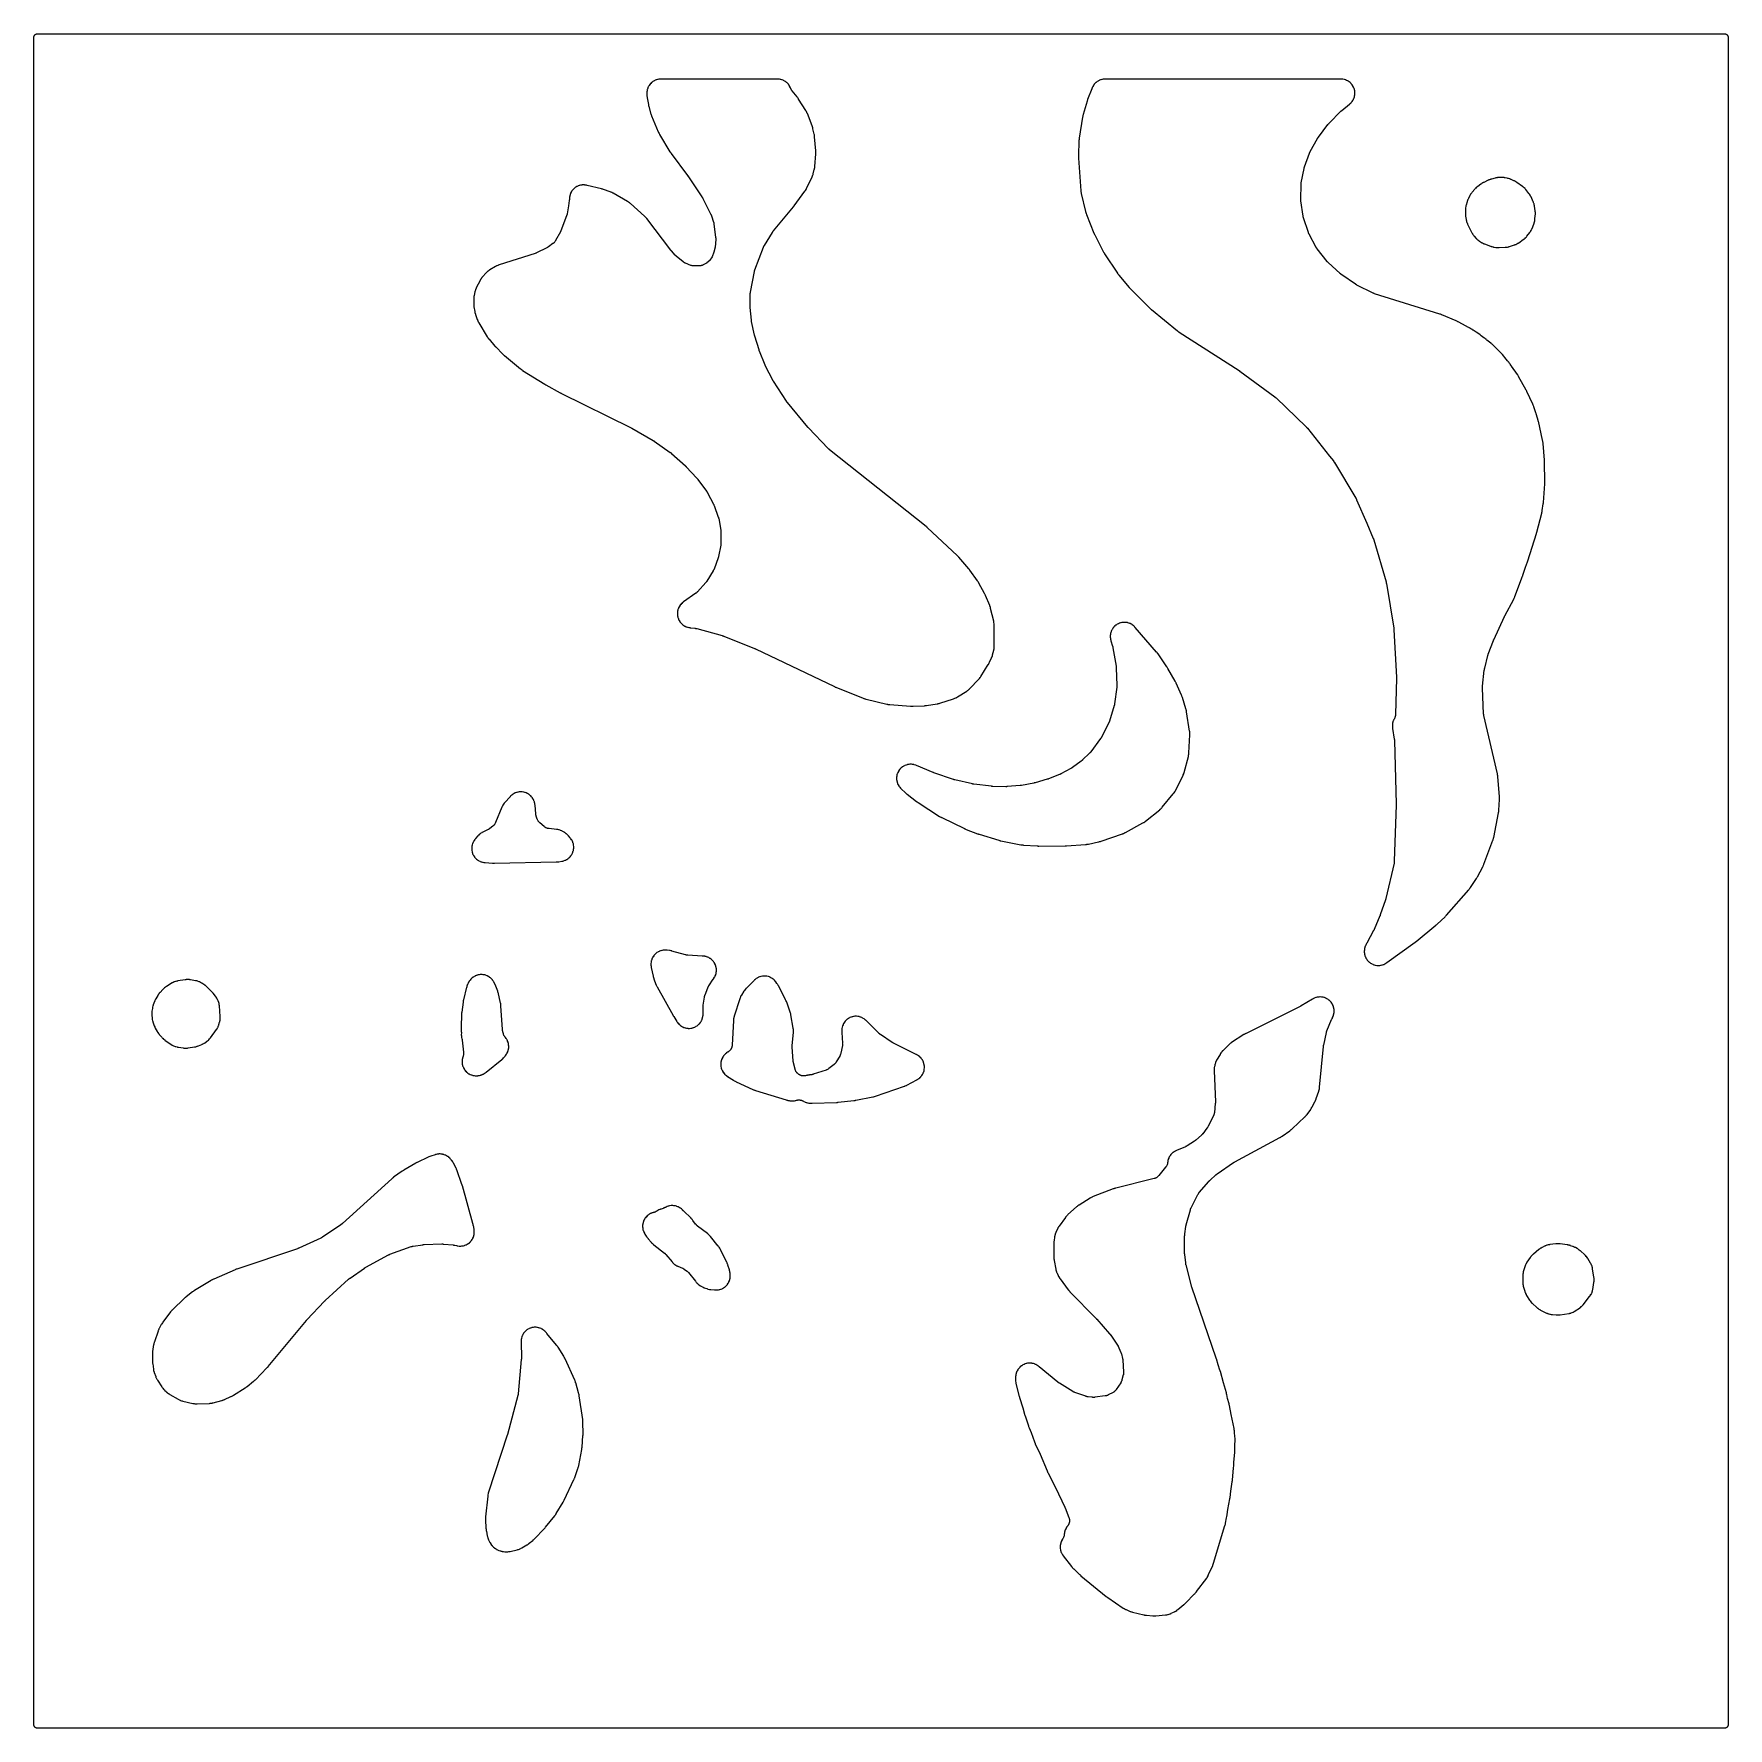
# Model space of a CAD drawing. Header units: millimetres. Extents: x 0 to 300, y 0 to 300.
import ezdxf

# ---------------------------------------------------------------- set-up
doc = ezdxf.new("R2010")
doc.units = ezdxf.units.MM
doc.layers.add('CUT', color=7, linetype='CONTINUOUS')

msp = doc.modelspace()

# ---------------------------------------------------------------- linework, layer by layer
at = {"layer": 'CUT'}
for points in [[(-0.0503, 299.5794), (-0.036, 299.6365), (-0.0162, 299.6918), (0.009, 299.745), (0.0392, 299.7954), (0.0743, 299.8427), (0.1137, 299.8863), (0.1573, 299.9257), (0.2046, 299.9608), (0.255, 299.991), (0.3082, 300.0162), (0.3635, 300.036), (0.4206, 300.0503), (0.4788, 300.0589), (0.5522, 300.0625), (1.4375, 300.0625), (298.5266, 300.0625), (299.4119, 300.0625), (299.4853, 300.0589), (299.5435, 300.0503), (299.6005, 300.036), (299.6559, 300.0162), (299.7091, 299.991), (299.7595, 299.9608), (299.8068, 299.9257), (299.8503, 299.8863), (299.8898, 299.8427), (299.9249, 299.7954), (299.9551, 299.745), (299.9802, 299.6918), (300.0001, 299.6365), (300.0143, 299.5794), (300.023, 299.5212), (300.0266, 299.4478), (300.0266, 298.5625), (300.0266, 1.4375), (300.0266, 0.5522), (300.023, 0.4788), (300.0143, 0.4206), (300.0001, 0.3635), (299.9802, 0.3082), (299.9551, 0.255), (299.9249, 0.2046), (299.8898, 0.1573), (299.8503, 0.1137), (299.8068, 0.0743), (299.7595, 0.0392), (299.7091, 0.009), (299.6559, -0.0162), (299.6005, -0.036), (299.5435, -0.0503), (299.4853, -0.0589), (299.4119, -0.0625), (298.5266, -0.0625), (1.4375, -0.0625), (0.5522, -0.0625), (0.4788, -0.0589), (0.4206, -0.0503), (0.3635, -0.036), (0.3082, -0.0162), (0.255, 0.009), (0.2046, 0.0392), (0.1573, 0.0743), (0.1137, 0.1137), (0.0743, 0.1573), (0.0392, 0.2046), (0.009, 0.255), (-0.0162, 0.3082), (-0.036, 0.3635), (-0.0503, 0.4206), (-0.0589, 0.4788), (-0.0625, 0.5522), (-0.0625, 1.4375), (-0.0625, 298.5625), (-0.0625, 299.4478), (-0.0589, 299.5212)], [(77.8482, 253.2816), (77.8458, 253.2509), (77.8427, 253.1908), (77.8421, 253.1754), (77.8395, 253.0753), (77.8393, 253.0599), (77.839, 252.2567), (77.8391, 252.2442), (77.8407, 252.1626), (77.8411, 252.1501), (77.8432, 252.1011), (77.8447, 252.0761), (77.8583, 251.9136), (77.8609, 251.8887), (77.867, 251.84), (77.8687, 251.8276), (77.8806, 251.7469), (77.8825, 251.7345), (78.0281, 250.8703), (78.0304, 250.8575), (78.0462, 250.7745), (78.0488, 250.7618), (78.0594, 250.7122), (78.0654, 250.6869), (78.1077, 250.5235), (78.1148, 250.4985), (78.1296, 250.4499), (78.1335, 250.4375), (78.16, 250.3574), (78.1642, 250.3451), (78.4782, 249.4575), (78.4834, 249.4435), (78.5179, 249.3531), (78.5234, 249.3392), (78.5455, 249.2855), (78.5575, 249.2582), (78.6398, 249.0831), (78.6531, 249.0565), (78.6805, 249.0051), (78.6876, 248.9921), (78.7352, 248.9078), (78.7427, 248.8949), (80.2332, 246.4009), (80.2401, 246.3896), (80.2857, 246.317), (80.2928, 246.306), (80.3212, 246.2629), (80.3361, 246.2412), (80.4366, 246.1025), (80.4525, 246.0815), (80.4845, 246.0411), (80.4928, 246.0309), (80.5475, 245.9649), (80.5561, 245.9549), (81.5857, 244.7677), (81.5915, 244.7612), (81.6317, 244.7162), (81.638, 244.7093), (81.689, 244.6539), (81.6952, 244.6472), (81.7362, 244.6041), (81.743, 244.5971), (82.9701, 243.3464), (82.9816, 243.335), (83.0571, 243.2621), (83.0689, 243.251), (83.1662, 243.162), (83.1782, 243.1513), (83.2576, 243.0825), (83.27, 243.0721), (86.1212, 240.7327), (86.1361, 240.7209), (86.2338, 240.6458), (86.249, 240.6345), (86.3745, 240.5441), (86.3901, 240.5333), (86.4924, 240.4645), (86.5083, 240.4541), (90.4145, 238.0016), (90.4223, 237.9968), (90.4766, 237.9638), (90.485, 237.9588), (90.5534, 237.9188), (90.5617, 237.9141), (90.6162, 237.8833), (90.6252, 237.8784), (93.1726, 236.4999), (93.177, 236.4976), (93.2073, 236.4815), (93.212, 236.4791), (93.25, 236.4593), (93.2546, 236.4569), (93.2848, 236.4416), (93.2897, 236.4391), (105.7143, 230.2678), (105.719, 230.2654), (105.73, 230.2599), (105.7347, 230.2575), (105.7459, 230.2518), (105.7516, 230.2488), (105.765, 230.2419), (105.7707, 230.2389), (105.7773, 230.2354), (105.783, 230.2323), (105.7963, 230.2252), (105.8013, 230.2225), (105.8119, 230.2166), (105.8272, 230.208), (105.8338, 230.2043), (109.6522, 228.0259), (109.6611, 228.0208), (109.6817, 228.0087), (109.6905, 228.0035), (109.7012, 227.9971), (109.7099, 227.9918), (109.7302, 227.9793), (109.7388, 227.9738), (109.7488, 227.9676), (109.7574, 227.962), (109.7774, 227.9491), (109.786, 227.9435), (109.7964, 227.9365), (109.8048, 227.9308), (109.8245, 227.9174), (109.833, 227.9116), (112.6674, 225.9333), (112.679, 225.9251), (112.7059, 225.9057), (112.7174, 225.8973), (112.7313, 225.8869), (112.7426, 225.8783), (112.7689, 225.8581), (112.7801, 225.8493), (112.7929, 225.8391), (112.8039, 225.8302), (112.8295, 225.8091), (112.8404, 225.8), (112.8537, 225.7888), (112.8644, 225.7795), (112.8894, 225.7576), (112.9, 225.7481), (115.3475, 223.5325), (115.3548, 223.5258), (115.3718, 223.51), (115.3791, 223.5032), (115.3879, 223.4949), (115.3951, 223.488), (115.4118, 223.4719), (115.4189, 223.4649), (115.427, 223.4569), (115.434, 223.4498), (115.4503, 223.4333), (115.4573, 223.4262), (115.4657, 223.4175), (115.4726, 223.4103), (115.4886, 223.3935), (115.4953, 223.3862), (117.3896, 221.3393), (117.3985, 221.3296), (117.4191, 221.3066), (117.4279, 221.2967), (117.4385, 221.2846), (117.4471, 221.2746), (117.467, 221.251), (117.4755, 221.2409), (117.4851, 221.2291), (117.4935, 221.2189), (117.5127, 221.1947), (117.5208, 221.1844), (117.5307, 221.1716), (117.5387, 221.1611), (117.5572, 221.1364), (117.5651, 221.1258), (119.0691, 219.0595), (119.0781, 219.0469), (119.0989, 219.0173), (119.1077, 219.0045), (119.1183, 218.9888), (119.1269, 218.9759), (119.1467, 218.9455), (119.155, 218.9324), (119.1645, 218.9174), (119.1726, 218.9041), (119.1913, 218.8731), (119.1993, 218.8598), (119.2087, 218.8434), (119.2164, 218.8299), (119.2341, 218.7983), (119.2415, 218.7846), (120.3279, 216.7536), (120.3312, 216.7475), (120.3387, 216.7331), (120.3401, 216.7305), (120.3541, 216.7024), (120.3812, 216.6457), (120.3902, 216.6261), (120.4017, 216.5985), (120.431, 216.5247), (120.443, 216.4928), (121.1563, 214.4739), (121.1593, 214.4653), (121.1639, 214.4518), (121.1712, 214.4297), (121.1804, 214.4003), (121.1882, 214.374), (121.1941, 214.3528), (121.1974, 214.3407), (121.1986, 214.3362), (121.2052, 214.3098), (121.2189, 214.251), (121.2264, 214.2156), (121.2287, 214.2036), (121.2303, 214.1947), (121.5987, 212.1553), (121.6005, 212.1453), (121.6031, 212.1297), (121.6071, 212.104), (121.6119, 212.0694), (121.6156, 212.0387), (121.6182, 212.0142), (121.6195, 212.0002), (121.62, 211.995), (121.6222, 211.9646), (121.6259, 211.897), (121.6272, 211.8564), (121.6273, 211.8427), (121.6273, 211.8326), (121.6237, 209.8209), (121.6236, 209.8101), (121.6234, 209.7934), (121.6226, 209.7659), (121.621, 209.7289), (121.6189, 209.6961), (121.6168, 209.6702), (121.6155, 209.6553), (121.6149, 209.6498), (121.6112, 209.6178), (121.6017, 209.5466), (121.5949, 209.5041), (121.5923, 209.4898), (121.5903, 209.4793), (121.2048, 207.5078), (121.2034, 207.5008), (121.2001, 207.4843), (121.1995, 207.4813), (121.1923, 207.4496), (121.1768, 207.3863), (121.1711, 207.3647), (121.1622, 207.3349), (121.137, 207.2565), (121.1255, 207.2231), (120.4032, 205.2457), (120.3993, 205.2351), (120.3939, 205.2208), (120.3769, 205.1793), (120.347, 205.111), (120.3332, 205.081), (120.3182, 205.0515), (120.2832, 204.9854), (120.2612, 204.9463), (120.2535, 204.9333), (120.2477, 204.9237), (119.1544, 203.139), (119.1488, 203.13), (119.14, 203.116), (119.1252, 203.0932), (119.1048, 203.0628), (119.0862, 203.0362), (119.0711, 203.0154), (119.0623, 203.0035), (119.0591, 202.9992), (119.0395, 202.974), (118.9949, 202.9188), (118.9674, 202.8864), (118.9578, 202.8757), (118.9507, 202.8678), (117.4522, 201.222), (117.444, 201.2132), (117.4328, 201.2012), (117.3988, 201.1668), (117.3407, 201.111), (117.3145, 201.0868), (117.2873, 201.0637), (117.2248, 201.0128), (117.1866, 200.9832), (117.1734, 200.9736), (117.1636, 200.9665), (115.0135, 199.4406), (115.0013, 199.4317), (114.9232, 199.3733), (114.9113, 199.3641), (114.8652, 199.3278), (114.8421, 199.3087), (114.6971, 199.1822), (114.6539, 199.1405), (114.524, 199.002), (114.4852, 198.9562), (114.3698, 198.8055), (114.3358, 198.7561), (114.2361, 198.5946), (114.2071, 198.542), (114.124, 198.3713), (114.1005, 198.3161), (114.0349, 198.1379), (114.017, 198.0806), (113.9695, 197.8969), (113.9574, 197.838), (113.9285, 197.6504), (113.9224, 197.5907), (113.9124, 197.4012), (113.9123, 197.3411), (113.9213, 197.1515), (113.9271, 197.0918), (113.9551, 196.904), (113.9669, 196.8452), (114.0134, 196.6611), (114.031, 196.6037), (114.0957, 196.4253), (114.119, 196.37), (114.2012, 196.1989), (114.2299, 196.1461), (114.3288, 195.9841), (114.3626, 195.9345), (114.4772, 195.7832), (114.5158, 195.7372), (114.645, 195.5981), (114.688, 195.5562), (114.8304, 195.4307), (114.8774, 195.3933), (115.0316, 195.2827), (115.0821, 195.2502), (115.2466, 195.1555), (115.3001, 195.1282), (115.4732, 195.0505), (115.5292, 195.0287), (115.7092, 194.9686), (115.7671, 194.9525), (115.9548, 194.9102), (115.9843, 194.9043), (116.042, 194.8943), (116.0568, 194.8919), (116.1534, 194.8776), (116.1683, 194.8756), (117.0303, 194.7702), (117.0465, 194.7681), (117.0841, 194.7628), (117.1002, 194.7604), (117.1198, 194.7573), (117.1358, 194.7546), (117.1732, 194.7479), (117.1892, 194.7449), (117.2075, 194.7413), (117.2235, 194.738), (117.2606, 194.73), (117.2765, 194.7265), (117.2958, 194.7219), (117.3117, 194.7181), (117.3485, 194.7087), (117.3642, 194.7046), (121.8672, 193.4757), (121.8795, 193.4723), (121.908, 193.4641), (121.9202, 193.4604), (121.9351, 193.4559), (121.9472, 193.4522), (121.9755, 193.4431), (121.9876, 193.4392), (122.0015, 193.4345), (122.0135, 193.4304), (122.0416, 193.4206), (122.0535, 193.4163), (122.0681, 193.411), (122.08, 193.4065), (122.1078, 193.3959), (122.1196, 193.3912), (127.5781, 191.2139), (127.5839, 191.2116), (127.5972, 191.2062), (127.6029, 191.2039), (127.6166, 191.1982), (127.6236, 191.1952), (127.6399, 191.1883), (127.6469, 191.1853), (127.6549, 191.1818), (127.6619, 191.1788), (127.6782, 191.1715), (127.6851, 191.1684), (127.6886, 191.1668), (127.6968, 191.163), (127.7158, 191.1541), (127.724, 191.1503), (141.7383, 184.4301), (141.7465, 184.4262), (141.8041, 184.3996), (141.8131, 184.3956), (141.8854, 184.3636), (141.8943, 184.3598), (141.9518, 184.3355), (141.9613, 184.3316), (146.8005, 182.3844), (146.821, 182.3766), (146.955, 182.3283), (146.9757, 182.3213), (147.1459, 182.2669), (147.1669, 182.2606), (147.304, 182.2222), (147.3252, 182.2167), (151.0284, 181.3246), (151.0403, 181.3218), (151.1181, 181.3047), (151.1301, 181.3022), (151.1771, 181.2929), (151.2012, 181.2887), (151.3585, 181.2641), (151.3828, 181.2609), (151.4303, 181.2554), (151.4425, 181.2541), (151.5218, 181.2467), (151.534, 181.2457), (155.2317, 180.9751), (155.2493, 180.9741), (155.3642, 180.9691), (155.3819, 180.9686), (155.5261, 180.9665), (155.5438, 180.9666), (155.6587, 180.9683), (155.6764, 180.9689), (157.6621, 181.058), (157.6783, 181.059), (157.7833, 181.0666), (157.7995, 181.0679), (157.9311, 181.081), (157.9472, 181.0828), (158.0517, 181.096), (158.0677, 181.0983), (159.9062, 181.3817), (159.9173, 181.3835), (159.9949, 181.397), (160.0064, 181.3991), (160.057, 181.4089), (160.0813, 181.4141), (160.2321, 181.4499), (160.2552, 181.4558), (160.2952, 181.467), (160.306, 181.4701), (160.3805, 181.4925), (160.3926, 181.4962), (162.8205, 182.2804), (162.8378, 182.2863), (162.9497, 182.3262), (162.9668, 182.3326), (163.0331, 182.3586), (163.0667, 182.3729), (163.282, 182.4728), (163.3147, 182.4892), (163.3774, 182.523), (163.3933, 182.5319), (163.496, 182.5915), (163.5117, 182.6009), (165.1672, 183.6299), (165.1779, 183.6367), (165.2472, 183.6819), (165.2578, 183.6889), (165.299, 183.717), (165.3197, 183.7318), (165.4505, 183.8294), (165.49, 183.8615), (165.6121, 183.9699), (165.6308, 183.9872), (165.6666, 184.0218), (165.6756, 184.0307), (165.7339, 184.0895), (165.7428, 184.0986), (167.2788, 185.7146), (167.2892, 185.7259), (167.3558, 185.7997), (167.3659, 185.8111), (167.4048, 185.8565), (167.4242, 185.8802), (167.5457, 186.0375), (167.5638, 186.0622), (167.5979, 186.1112), (167.6065, 186.1239), (167.6611, 186.207), (167.6693, 186.2199), (168.9885, 188.3429), (168.9984, 188.3595), (169.0613, 188.4682), (169.0706, 188.4851), (169.145, 188.6241), (169.1539, 188.6412), (169.2096, 188.7538), (169.2179, 188.7713), (169.5733, 189.5521), (169.5786, 189.5642), (169.6125, 189.6433), (169.6176, 189.6555), (169.6369, 189.7034), (169.6462, 189.7282), (169.7034, 189.8904), (169.7117, 189.9155), (169.7267, 189.965), (169.7304, 189.9777), (169.7535, 190.0605), (169.757, 190.0733), (169.9602, 190.867), (169.9633, 190.8794), (169.9822, 190.9605), (169.985, 190.973), (169.9953, 191.0219), (170.0001, 191.0471), (170.0271, 191.209), (170.0333, 191.2598), (170.0464, 191.4234), (170.0479, 191.449), (170.0498, 191.499), (170.0502, 191.5118), (170.0515, 191.595), (170.0515, 191.6078), (170.0315, 195.3288), (170.0311, 195.346), (170.0273, 195.4578), (170.0265, 195.4749), (170.0223, 195.5419), (170.0191, 195.5762), (169.9924, 195.798), (169.9873, 195.832), (169.9754, 195.8981), (169.9721, 195.915), (169.9492, 196.0244), (169.9455, 196.0412), (169.4066, 198.2938), (169.4037, 198.3057), (169.3836, 198.3826), (169.3804, 198.3944), (169.3674, 198.4405), (169.3602, 198.4639), (169.3108, 198.615), (169.3027, 198.6381), (169.2859, 198.6829), (169.2815, 198.6943), (169.2522, 198.7683), (169.2476, 198.7796), (168.4847, 200.5942), (168.4787, 200.608), (168.4384, 200.6976), (168.432, 200.7113), (168.3785, 200.8224), (168.3718, 200.8359), (168.327, 200.9233), (168.32, 200.9367), (167.3128, 202.7859), (167.3037, 202.8019), (167.2431, 202.9056), (167.2335, 202.9214), (167.1534, 203.049), (167.1433, 203.0645), (167.0764, 203.1642), (167.0659, 203.1794), (165.7129, 205.0669), (165.7052, 205.0774), (165.6543, 205.1452), (165.6464, 205.1555), (165.5807, 205.2392), (165.5726, 205.2494), (165.5188, 205.3149), (165.5104, 205.3249), (163.7692, 207.3553), (163.7583, 207.3677), (163.6863, 207.4472), (163.675, 207.4593), (163.5818, 207.5566), (163.5702, 207.5683), (163.4939, 207.6438), (163.482, 207.6552), (158.2102, 212.5847), (158.2019, 212.5924), (158.1436, 212.6448), (158.1345, 212.6528), (158.0606, 212.7168), (158.0516, 212.7244), (157.9921, 212.7738), (157.9823, 212.7818), (140.8869, 226.382), (140.8751, 226.3915), (140.8477, 226.4141), (140.836, 226.4239), (140.8219, 226.4359), (140.8104, 226.4459), (140.7838, 226.4694), (140.7724, 226.4795), (140.7595, 226.4913), (140.7484, 226.5017), (140.7225, 226.526), (140.7116, 226.5366), (140.6983, 226.5496), (140.6875, 226.5603), (140.6625, 226.5855), (140.6519, 226.5964), (137.141, 230.2646), (137.1367, 230.2692), (137.1267, 230.2797), (137.1224, 230.2843), (137.1123, 230.2952), (137.1071, 230.3008), (137.095, 230.314), (137.0899, 230.3196), (137.084, 230.3262), (137.0789, 230.3319), (137.067, 230.3453), (137.062, 230.3511), (137.0594, 230.354), (137.0535, 230.3609), (137.0398, 230.377), (137.0339, 230.384), (133.3962, 234.743), (133.3874, 234.7538), (133.367, 234.7789), (133.3584, 234.7898), (133.348, 234.803), (133.3396, 234.8139), (133.3201, 234.8396), (133.3118, 234.8507), (133.3024, 234.8635), (133.2943, 234.8747), (133.2756, 234.901), (133.2677, 234.9123), (133.2581, 234.9262), (133.2503, 234.9377), (133.2324, 234.9646), (133.2248, 234.9761), (130.9259, 238.5438), (130.9198, 238.5533), (130.9058, 238.5756), (130.8999, 238.5853), (130.8927, 238.597), (130.8869, 238.6067), (130.8734, 238.6294), (130.8677, 238.6392), (130.8613, 238.6505), (130.8557, 238.6603), (130.8428, 238.6833), (130.8374, 238.6932), (130.8308, 238.7053), (130.8255, 238.7153), (130.8132, 238.7387), (130.808, 238.7487), (129.553, 241.2074), (129.5488, 241.2157), (129.5392, 241.2351), (129.5351, 241.2434), (129.5301, 241.2536), (129.5261, 241.262), (129.5169, 241.2816), (129.513, 241.29), (129.5085, 241.2997), (129.5047, 241.3082), (129.4958, 241.3279), (129.4921, 241.3364), (129.4876, 241.3468), (129.4839, 241.3554), (129.4755, 241.3753), (129.4719, 241.3839), (128.4492, 243.8759), (128.4453, 243.8856), (128.4363, 243.9084), (128.4325, 243.9181), (128.4279, 243.9301), (128.4242, 243.9399), (128.4157, 243.9628), (128.4122, 243.9726), (128.4081, 243.984), (128.4046, 243.9939), (128.3967, 244.017), (128.3933, 244.0269), (128.3893, 244.0391), (128.3861, 244.0491), (128.3787, 244.0724), (128.3755, 244.0824), (127.6368, 246.5026), (127.634, 246.5117), (127.6277, 246.5331), (127.6251, 246.5422), (127.6219, 246.5535), (127.6194, 246.5627), (127.6136, 246.5842), (127.6111, 246.5934), (127.6084, 246.604), (127.606, 246.6133), (127.6006, 246.6349), (127.5984, 246.6442), (127.5957, 246.6555), (127.5936, 246.6648), (127.5887, 246.6865), (127.5866, 246.6958), (127.0691, 249.107), (127.0665, 249.1193), (127.0607, 249.1481), (127.0584, 249.1604), (127.0556, 249.1755), (127.0534, 249.1879), (127.0484, 249.2168), (127.0464, 249.2292), (127.0441, 249.2435), (127.0423, 249.2559), (127.0381, 249.285), (127.0364, 249.2974), (127.0345, 249.3126), (127.033, 249.3251), (127.0297, 249.3543), (127.0283, 249.3668), (126.8065, 251.5853), (126.8053, 251.5977), (126.8028, 251.6265), (126.8018, 251.6389), (126.8008, 251.654), (126.7999, 251.6664), (126.7983, 251.6953), (126.7976, 251.7077), (126.797, 251.7219), (126.7965, 251.7343), (126.7956, 251.7633), (126.7953, 251.7757), (126.7951, 251.7908), (126.795, 251.8032), (126.7949, 251.8322), (126.7949, 251.8446), (126.8175, 253.9659), (126.8176, 253.9758), (126.818, 253.9912), (126.8189, 254.0166), (126.8206, 254.0507), (126.8226, 254.0809), (126.8246, 254.1049), (126.8259, 254.1186), (126.8264, 254.1236), (126.8298, 254.1532), (126.8385, 254.2188), (126.8446, 254.258), (126.8469, 254.2712), (126.8487, 254.281), (127.5496, 257.9839), (127.5515, 257.9938), (127.5546, 258.0092), (127.5601, 258.0345), (127.5679, 258.0683), (127.5753, 258.0982), (127.5817, 258.1219), (127.5854, 258.1353), (127.5868, 258.1403), (127.5956, 258.1693), (127.6162, 258.2335), (127.6293, 258.2716), (127.6341, 258.2844), (127.6377, 258.2939), (129.1758, 262.3001), (129.1797, 262.31), (129.1858, 262.3253), (129.1962, 262.3505), (129.2107, 262.384), (129.2241, 262.4135), (129.2352, 262.4367), (129.2416, 262.4499), (129.244, 262.4548), (129.2587, 262.4831), (129.2925, 262.5454), (129.3136, 262.5822), (129.321, 262.5945), (129.3265, 262.6036), (130.7518, 264.9003), (130.7601, 264.9135), (130.7798, 264.9441), (130.7884, 264.9571), (130.799, 264.9729), (130.8078, 264.9858), (130.8286, 265.0157), (130.8376, 265.0284), (130.848, 265.0429), (130.8573, 265.0555), (130.8791, 265.0846), (130.8885, 265.0971), (130.9002, 265.1121), (130.9098, 265.1243), (130.9326, 265.1527), (130.9425, 265.1648), (134.4717, 269.4056), (134.4774, 269.4126), (134.5169, 269.4615), (134.5229, 269.4691), (134.5711, 269.5308), (134.5769, 269.5383), (134.6142, 269.5877), (134.6202, 269.5959), (136.5058, 272.1812), (136.5139, 272.1926), (136.5657, 272.2671), (136.5735, 272.2786), (136.6035, 272.3241), (136.6184, 272.3478), (136.7111, 272.5036), (136.7248, 272.5279), (136.7505, 272.5759), (136.757, 272.5883), (136.7978, 272.6693), (136.804, 272.6818), (137.7716, 274.7158), (137.7776, 274.7289), (137.816, 274.8149), (137.8218, 274.8282), (137.8436, 274.8804), (137.8541, 274.9074), (137.9182, 275.0844), (137.9274, 275.1119), (137.9441, 275.166), (137.9482, 275.1799), (137.9737, 275.2705), (137.9775, 275.2845), (138.173, 276.0473), (138.1759, 276.0593), (138.1942, 276.1375), (138.1969, 276.1496), (138.207, 276.1968), (138.2116, 276.2211), (138.2385, 276.3794), (138.2422, 276.4038), (138.2483, 276.4517), (138.2498, 276.464), (138.2583, 276.5439), (138.2595, 276.5562), (138.4549, 278.8208), (138.4559, 278.834), (138.4614, 278.9198), (138.4621, 278.9331), (138.4642, 278.9847), (138.4648, 279.0112), (138.4644, 279.1832), (138.4637, 279.2096), (138.4613, 279.2613), (138.4606, 279.2745), (138.4547, 279.3603), (138.4537, 279.3735), (138.2325, 281.8131), (138.2303, 281.8334), (138.2137, 281.9654), (138.2109, 281.9856), (138.1845, 282.1504), (138.1809, 282.1705), (138.1554, 282.3011), (138.1512, 282.3211), (137.9347, 283.259), (137.9295, 283.2795), (137.8939, 283.4122), (137.8881, 283.4326), (137.8376, 283.5974), (137.831, 283.6175), (137.7862, 283.7474), (137.7789, 283.7672), (136.9417, 285.9395), (136.9364, 285.9528), (136.9011, 286.0383), (136.8955, 286.0514), (136.873, 286.1023), (136.8609, 286.1281), (136.7783, 286.2936), (136.765, 286.3188), (136.7378, 286.3673), (136.7307, 286.3797), (136.6836, 286.4594), (136.6762, 286.4715), (135.3983, 288.52), (135.3878, 288.5362), (135.3181, 288.6404), (135.3071, 288.6562), (135.2155, 288.784), (135.204, 288.7995), (135.1278, 288.8989), (135.1158, 288.914), (134.2349, 289.9894), (134.2279, 289.998), (134.2244, 290.0024), (134.1935, 290.0434), (134.1535, 290.0998), (134.1096, 290.1681), (134.0825, 290.2146), (134.045, 290.2863), (134.0136, 290.3535), (133.9973, 290.3906), (133.9916, 290.4046), (133.9487, 290.5089), (133.9373, 290.5348), (133.8604, 290.6993), (133.834, 290.7494), (133.7432, 290.9038), (133.7122, 290.9513), (133.6072, 291.0964), (133.5718, 291.1407), (133.4536, 291.2753), (133.4143, 291.316), (133.2839, 291.4389), (133.2409, 291.4757), (133.0995, 291.5857), (133.0532, 291.6184), (132.9021, 291.7145), (132.8529, 291.7427), (132.6934, 291.8241), (132.6418, 291.8475), (132.4753, 291.9136), (132.4217, 291.932), (132.2497, 291.9821), (132.1946, 291.9953), (132.0187, 292.029), (131.9626, 292.037), (131.7818, 292.0541), (131.7535, 292.0561), (131.6983, 292.0587), (131.6841, 292.0592), (131.5921, 292.0614), (131.5779, 292.0615), (111.0589, 292.0615), (111.0446, 292.0614), (110.9516, 292.0592), (110.9373, 292.0586), (110.8815, 292.056), (110.8529, 292.0539), (110.6704, 292.0365), (110.6138, 292.0283), (110.4361, 291.994), (110.3805, 291.9805), (110.207, 291.9294), (110.1529, 291.9107), (109.9851, 291.8433), (109.933, 291.8195), (109.7723, 291.7364), (109.7228, 291.7078), (109.5707, 291.6098), (109.5242, 291.5765), (109.3821, 291.4645), (109.3389, 291.427), (109.2082, 291.3019), (109.1688, 291.2605), (109.0506, 291.1235), (109.0153, 291.0785), (108.9106, 290.9309), (108.8798, 290.8827), (108.7897, 290.7259), (108.7636, 290.675), (108.6888, 290.5102), (108.6677, 290.4571), (108.609, 290.286), (108.593, 290.231), (108.5508, 290.0551), (108.5402, 289.9989), (108.5149, 289.8198), (108.5097, 289.7628), (108.5015, 289.5796), (108.5009, 289.551), (108.5011, 289.4951), (108.5013, 289.4808), (108.5038, 289.3878), (108.5044, 289.3735), (108.5129, 289.2065), (108.5142, 289.1878), (108.5242, 289.0664), (108.526, 289.0477), (108.5433, 288.8958), (108.5457, 288.8772), (108.5633, 288.7567), (108.5663, 288.7382), (108.7729, 287.5757), (108.7754, 287.5624), (108.7927, 287.4763), (108.7955, 287.4631), (108.8197, 287.3556), (108.8228, 287.3425), (108.8439, 287.2573), (108.8473, 287.2442), (109.177, 286.0338), (109.1825, 286.0151), (109.2197, 285.8939), (109.2258, 285.8754), (109.2775, 285.725), (109.2841, 285.7066), (109.3292, 285.5881), (109.3364, 285.57), (110.5208, 282.7371), (110.5295, 282.7173), (110.5883, 282.5897), (110.5977, 282.5702), (110.6773, 282.4129), (110.6874, 282.3938), (110.7552, 282.2708), (110.766, 282.252), (112.6035, 279.1878), (112.6113, 279.1752), (112.663, 279.0937), (112.6711, 279.0812), (112.7385, 278.9805), (112.7469, 278.9683), (112.8025, 278.8894), (112.8112, 278.8774), (115.7037, 274.9859), (115.7125, 274.9739), (115.7215, 274.9615), (115.7245, 274.9574), (115.7319, 274.9472), (115.735, 274.9428), (115.7386, 274.9377), (115.7417, 274.9333), (115.7489, 274.923), (115.7516, 274.9191), (115.7574, 274.9108), (115.7656, 274.8988), (115.7691, 274.8935), (118.2659, 271.1751), (118.2734, 271.1637), (118.2908, 271.1371), (118.2981, 271.1256), (118.3069, 271.1115), (118.3141, 271.1), (118.3306, 271.0728), (118.3375, 271.0611), (118.3455, 271.0476), (118.3523, 271.0358), (118.3679, 271.0082), (118.3745, 270.9963), (118.3825, 270.9817), (118.389, 270.9697), (118.4038, 270.9416), (118.41, 270.9295), (119.8601, 268.0766), (119.8634, 268.0702), (119.8708, 268.0552), (119.8722, 268.0525), (119.886, 268.0231), (119.9127, 267.9638), (119.9216, 267.9433), (119.9246, 267.9354), (119.9474, 267.8738), (119.959, 267.8406), (120.3268, 266.7117), (120.3301, 266.7014), (120.3351, 266.6853), (120.3429, 266.6588), (120.3528, 266.6236), (120.361, 266.592), (120.3671, 266.5667), (120.3704, 266.5523), (120.3716, 266.5469), (120.3725, 266.5424), (120.378, 266.5154), (120.391, 266.4451), (120.3978, 266.4028), (120.3997, 266.3884), (120.4011, 266.3778), (120.6921, 264.0227), (120.6935, 264.0113), (120.6952, 263.9958), (120.6991, 263.9499), (120.7036, 263.8732), (120.7049, 263.8393), (120.705, 263.8053), (120.7036, 263.7285), (120.7016, 263.6825), (120.7005, 263.6669), (120.6997, 263.6554), (120.5878, 262.2919), (120.3891, 261.3911), (120.0812, 260.5952), (119.6801, 259.9797), (119.6531, 259.9407), (119.6525, 259.9398), (119.1494, 259.4759), (119.1057, 259.4509), (119.064, 259.4285), (118.4841, 259.1365), (118.4478, 259.1192), (118.3805, 259.089), (118.3057, 259.0593), (118.255, 259.0419), (118.1778, 259.019), (118.1258, 259.0061), (118.0469, 258.9903), (117.9939, 258.9821), (117.9139, 258.9734), (117.8403, 258.9687), (117.8001, 258.967), (116.9333, 258.9504), (116.8894, 258.9506), (116.809, 258.953), (116.7215, 258.9598), (116.6635, 258.9672), (116.5771, 258.9826), (116.5522, 258.9883), (116.5204, 258.9957), (116.4362, 259.0195), (116.3602, 259.0451), (116.3191, 259.06), (115.3581, 259.4362), (115.3471, 259.4407), (115.3321, 259.4467), (115.2884, 259.4659), (115.2377, 259.4898), (115.1841, 259.518), (115.1191, 259.556), (115.0491, 259.6014), (115.0022, 259.635), (114.9636, 259.6643), (114.9513, 259.6741), (114.9421, 259.6816), (113.7249, 260.6835), (113.718, 260.6893), (113.7072, 260.6983), (113.6895, 260.7136), (113.6814, 260.7208), (113.6351, 260.763), (113.627, 260.7706), (113.6205, 260.7768), (113.6172, 260.78), (113.6098, 260.7874), (113.5965, 260.8008), (113.5393, 260.8609), (113.5153, 260.8872), (112.8711, 261.6204), (112.8669, 261.6252), (112.8573, 261.6363), (112.8532, 261.6411), (112.8439, 261.6519), (112.839, 261.6577), (112.8276, 261.6713), (112.8228, 261.6771), (112.8172, 261.6838), (112.8124, 261.6897), (112.8012, 261.7035), (112.7965, 261.7094), (112.7941, 261.7124), (112.7885, 261.7195), (112.7756, 261.736), (112.7701, 261.7432), (108.4913, 267.3354), (108.4826, 267.3464), (108.4258, 267.4173), (108.4169, 267.4281), (108.3817, 267.4699), (108.3632, 267.4909), (108.2398, 267.6243), (108.2203, 267.6444), (108.1814, 267.6828), (108.1713, 267.6925), (108.105, 267.7547), (108.0947, 267.7642), (105.6062, 269.9966), (105.5943, 270.007), (105.5161, 270.0734), (105.504, 270.0835), (105.456, 270.1222), (105.4309, 270.1414), (105.2647, 270.2615), (105.2386, 270.2793), (105.1869, 270.3127), (105.1735, 270.3211), (105.0859, 270.3745), (105.0723, 270.3825), (102.5218, 271.8451), (102.51, 271.8517), (102.4327, 271.8937), (102.4207, 271.9001), (102.3737, 271.9243), (102.3493, 271.9361), (102.1895, 272.0095), (102.1647, 272.0203), (102.1157, 272.0401), (102.1031, 272.0451), (102.0208, 272.0763), (102.0081, 272.081), (100.8493, 272.4911), (100.8349, 272.496), (100.7409, 272.5266), (100.7264, 272.5311), (100.6075, 272.5665), (100.5929, 272.5707), (100.4974, 272.5965), (100.4827, 272.6003), (97.9372, 273.2199), (97.9304, 273.2215), (97.9164, 273.2248), (97.8248, 273.2447), (97.8107, 273.2476), (97.7553, 273.2583), (97.7269, 273.2631), (97.5439, 273.2894), (97.4865, 273.2948), (97.3044, 273.3033), (97.2467, 273.3032), (97.0646, 273.2941), (97.0072, 273.2885), (96.8268, 273.262), (96.7702, 273.2509), (96.5932, 273.2072), (96.5379, 273.1907), (96.3659, 273.1302), (96.3125, 273.1085), (96.1471, 273.0317), (96.096, 273.005), (95.9387, 272.9127), (95.8904, 272.8812), (95.7427, 272.7743), (95.6977, 272.7382), (95.5609, 272.6176), (95.5196, 272.5774), (95.395, 272.4442), (95.3577, 272.4003), (95.2465, 272.2557), (95.2136, 272.2084), (95.1168, 272.0539), (95.0886, 272.0036), (95.0071, 271.8405), (94.9838, 271.7877), (94.9184, 271.6175), (94.9003, 271.5627), (94.8515, 271.3871), (94.8387, 271.3308), (94.807, 271.1513), (94.7997, 271.094), (94.7852, 270.9098), (94.7836, 270.881), (94.7819, 270.8247), (94.7816, 270.8102), (94.7809, 270.7057), (94.7809, 270.7032), (94.7807, 270.7005), (94.7785, 270.6684), (94.7724, 270.5971), (94.7677, 270.5545), (94.7658, 270.5401), (94.7643, 270.5295), (94.6327, 269.6297), (94.3966, 268.1818), (94.3947, 268.171), (94.3918, 268.1543), (94.3865, 268.1269), (94.3794, 268.0923), (94.3669, 268.0546), (94.3615, 268.0394), (94.3573, 268.0281), (93.2204, 264.9942), (92.3498, 263.4367), (92.3246, 263.3944), (92.2763, 263.3182), (92.2192, 263.238), (92.1783, 263.1868), (92.1127, 263.1134), (92.0665, 263.0669), (91.9933, 263.0011), (91.923, 262.9445), (91.8839, 262.9147), (91.0739, 262.3326), (91.0664, 262.3272), (91.0546, 262.3189), (91.035, 262.3056), (91.0085, 262.2879), (90.9847, 262.2727), (90.9656, 262.2608), (90.9547, 262.2541), (90.9506, 262.2517), (90.9266, 262.2378), (90.8727, 262.2076), (90.84, 262.1902), (90.8288, 262.1845), (90.8205, 262.1804), (88.9737, 261.2687), (88.9675, 261.2657), (88.953, 261.2587), (88.9503, 261.2574), (88.9219, 261.2444), (88.8646, 261.2192), (88.8448, 261.2109), (88.8169, 261.2003), (88.7423, 261.1734), (88.7101, 261.1625), (82.355, 259.1445), (82.339, 259.1392), (82.2358, 259.1032), (82.22, 259.0975), (82.1586, 259.0741), (82.1275, 259.0613), (81.9278, 258.9722), (81.8974, 258.9576), (81.8391, 258.9275), (81.8242, 258.9196), (81.7284, 258.8668), (81.7138, 258.8584), (80.7253, 258.2767), (80.7125, 258.269), (80.6304, 258.2179), (80.6179, 258.2099), (80.5693, 258.178), (80.5449, 258.161), (80.3909, 258.0485), (80.3447, 258.0111), (80.2026, 257.8839), (80.1809, 257.8635), (80.1396, 257.8226), (80.1292, 257.812), (80.0621, 257.7423), (80.052, 257.7315), (79.4068, 257.0268), (79.3978, 257.0166), (79.3395, 256.95), (79.3307, 256.9397), (79.2966, 256.8988), (79.2796, 256.8775), (79.1739, 256.7386), (79.1429, 256.6938), (79.0502, 256.5459), (79.0363, 256.5225), (79.0101, 256.4762), (79.0036, 256.4643), (78.9618, 256.3863), (78.9555, 256.3742), (78.294, 255.0686), (78.2882, 255.0568), (78.2513, 254.9797), (78.2457, 254.9677), (78.2245, 254.9209), (78.2142, 254.8967), (78.1515, 254.7402), (78.134, 254.6906), (78.0852, 254.5291), (78.0782, 254.5038), (78.0655, 254.454), (78.0624, 254.4412), (78.0431, 254.3579), (78.0402, 254.3451), (77.9055, 253.6995), (77.9025, 253.6843), (77.8846, 253.5858), (77.882, 253.5706), (77.8727, 253.5112), (77.8688, 253.4807)], [(187.3653, 290.455), (187.3608, 290.4438), (187.3324, 290.3707), (187.3282, 290.3594), (187.3241, 290.3482), (187.3214, 290.3409), (187.315, 290.324), (187.3123, 290.3168), (186.5799, 288.4137), (186.5759, 288.4032), (186.5491, 288.3293), (186.5451, 288.3179), (186.5135, 288.2252), (186.5098, 288.214), (186.4863, 288.1402), (186.4825, 288.1281), (185.7842, 285.766), (185.779, 285.7473), (185.7473, 285.6259), (185.7427, 285.6071), (185.7079, 285.4536), (185.7039, 285.4347), (185.6801, 285.3114), (185.6768, 285.2924), (185.0873, 281.608), (185.0847, 281.5898), (185.0694, 281.4713), (185.0673, 281.453), (185.0528, 281.3038), (185.0513, 281.2855), (185.0433, 281.1662), (185.0424, 281.1479), (184.9456, 278.4662), (184.9453, 278.45), (184.9443, 278.3451), (184.9444, 278.329), (184.9467, 278.1973), (184.9472, 278.1812), (184.9519, 278.0764), (184.9528, 278.0603), (185.3675, 272.276), (185.3686, 272.2636), (185.3761, 272.1827), (185.3773, 272.1702), (185.3829, 272.1217), (185.3862, 272.0969), (185.4113, 271.9364), (185.4156, 271.9118), (185.4252, 271.8639), (185.4277, 271.8516), (185.4453, 271.7723), (185.4481, 271.7601), (186.2176, 268.592), (186.2228, 268.5719), (186.2593, 268.4418), (186.2652, 268.4218), (186.3165, 268.2602), (186.3232, 268.2405), (186.3686, 268.1132), (186.3759, 268.0938), (187.6857, 264.7849), (187.6912, 264.7715), (187.7282, 264.6844), (187.734, 264.6711), (187.783, 264.5629), (187.7892, 264.5497), (187.8303, 264.4645), (187.8368, 264.4515), (189.3512, 261.4993), (189.3592, 261.4842), (189.4128, 261.3868), (189.4212, 261.3719), (189.4919, 261.2516), (189.5007, 261.237), (189.5597, 261.1428), (189.569, 261.1284), (191.8867, 257.6519), (191.8957, 257.6389), (191.9551, 257.5547), (191.9644, 257.5419), (192.0417, 257.4382), (192.0513, 257.4256), (192.1151, 257.3447), (192.125, 257.3324), (193.9559, 255.1307), (193.9648, 255.1202), (194.0235, 255.0528), (194.0327, 255.0425), (194.1083, 254.9596), (194.1177, 254.9495), (194.1795, 254.8849), (194.1891, 254.8751), (197.5822, 251.482), (197.5932, 251.4713), (197.6655, 251.4026), (197.6767, 251.3922), (197.7697, 251.3083), (197.7812, 251.2982), (197.857, 251.2332), (197.8687, 251.2234), (202.4747, 247.4754), (202.4878, 247.465), (202.5741, 247.3987), (202.5876, 247.3886), (202.6982, 247.3084), (202.7119, 247.2988), (202.8018, 247.2374), (202.8157, 247.2281), (213.419, 240.4111), (213.424, 240.4078), (213.4356, 240.4003), (213.4406, 240.397), (213.4525, 240.3892), (213.4585, 240.3851), (213.4727, 240.3756), (213.4787, 240.3715), (213.4857, 240.3667), (213.4917, 240.3626), (213.5057, 240.3528), (213.5117, 240.3486), (213.5147, 240.3464), (213.5217, 240.3414), (213.5381, 240.3295), (213.5451, 240.3244), (219.719, 235.7626), (219.7305, 235.7539), (219.7574, 235.7334), (219.7688, 235.7245), (219.7826, 235.7136), (219.7938, 235.7046), (219.8199, 235.6833), (219.831, 235.6741), (219.8437, 235.6634), (219.8547, 235.654), (219.8801, 235.6318), (219.8909, 235.6222), (219.904, 235.6105), (219.9147, 235.6007), (219.9394, 235.5778), (219.9499, 235.5678), (225.3081, 230.4258), (225.3191, 230.4152), (225.3444, 230.3901), (225.3551, 230.3792), (225.3681, 230.3659), (225.3786, 230.3549), (225.4031, 230.3289), (225.4134, 230.3177), (225.4252, 230.3048), (225.4354, 230.2934), (225.4589, 230.2666), (225.4689, 230.2551), (225.481, 230.2409), (225.4907, 230.2291), (225.5133, 230.2016), (225.5229, 230.1897), (229.4413, 225.2465), (230.1104, 224.4024), (230.1195, 224.3908), (230.1404, 224.3634), (230.1493, 224.3515), (230.1601, 224.337), (230.1688, 224.3251), (230.1889, 224.297), (230.1974, 224.2849), (230.207, 224.271), (230.2153, 224.2587), (230.2345, 224.23), (230.2426, 224.2176), (230.2523, 224.2025), (230.2602, 224.19), (230.2784, 224.1606), (230.2861, 224.148), (234.0763, 217.8074), (234.0837, 217.7948), (234.1008, 217.7651), (234.1081, 217.7523), (234.1168, 217.7366), (234.1238, 217.7237), (234.1399, 217.6934), (234.1467, 217.6804), (234.1544, 217.6654), (234.161, 217.6523), (234.1761, 217.6215), (234.1825, 217.6083), (234.1902, 217.592), (234.1963, 217.5787), (234.2104, 217.5475), (234.2164, 217.534), (236.0119, 213.3818), (237.173, 210.6968), (237.1785, 210.6838), (237.1911, 210.6535), (237.1964, 210.6404), (237.2027, 210.6244), (237.2078, 210.6113), (237.2194, 210.5805), (237.2243, 210.5673), (237.2297, 210.5521), (237.2344, 210.5388), (237.245, 210.5077), (237.2495, 210.4943), (237.2548, 210.478), (237.2591, 210.4646), (237.2687, 210.4332), (237.2728, 210.4197), (239.4346, 202.9833), (239.4383, 202.9705), (239.4465, 202.9405), (239.4499, 202.9277), (239.454, 202.912), (239.4572, 202.8991), (239.4646, 202.8689), (239.4676, 202.8559), (239.471, 202.841), (239.4739, 202.828), (239.4803, 202.7976), (239.483, 202.7846), (239.4861, 202.7687), (239.4886, 202.7556), (239.4941, 202.7251), (239.4964, 202.7119), (240.8133, 194.7845), (240.8153, 194.7718), (240.8198, 194.7424), (240.8216, 194.7297), (240.8238, 194.7143), (240.8254, 194.7016), (240.829, 194.672), (240.8305, 194.6594), (240.8321, 194.6448), (240.8334, 194.632), (240.8361, 194.6024), (240.8373, 194.5896), (240.8385, 194.5741), (240.8394, 194.5614), (240.8414, 194.5316), (240.8421, 194.5189), (241.2714, 186.1214), (241.2717, 186.1145), (241.2724, 186.0983), (241.2727, 186.0913), (241.2733, 186.0747), (241.2735, 186.0662), (241.274, 186.0463), (241.2742, 186.0377), (241.2744, 186.0279), (241.2745, 186.0193), (241.2746, 185.9994), (241.2747, 185.9908), (241.2746, 185.9865), (241.2746, 185.9763), (241.2742, 185.9527), (241.274, 185.9426), (241.114, 179.5088), (241.1137, 179.4963), (241.1125, 179.4672), (241.112, 179.4556), (241.1089, 179.4148), (241.1015, 179.3399), (241.0897, 179.2586), (241.0794, 179.2048), (241.0603, 179.1249), (241.0451, 179.0723), (241.0187, 178.9945), (240.9988, 178.9436), (240.9655, 178.8685), (240.9318, 178.8011), (240.9126, 178.7648), (240.8741, 178.6959), (240.867, 178.6828), (240.8398, 178.6311), (240.8265, 178.6042), (240.7458, 178.4303), (240.7233, 178.3748), (240.6612, 178.1962), (240.6444, 178.1388), (240.6003, 177.9549), (240.5893, 177.896), (240.5638, 177.7086), (240.5587, 177.649), (240.552, 177.46), (240.5529, 177.4002), (240.5652, 177.2088), (240.5679, 177.179), (240.5745, 177.121), (240.5764, 177.1061), (240.5899, 177.0098), (240.5921, 176.995), (240.9, 175.1347), (240.9024, 175.1197), (240.9076, 175.0847), (240.9097, 175.0696), (240.9121, 175.0513), (240.9139, 175.0362), (240.9179, 175.0011), (240.9195, 174.986), (240.9212, 174.9687), (240.9226, 174.9536), (240.9254, 174.9183), (240.9265, 174.9031), (240.9276, 174.8847), (240.9284, 174.8695), (240.9301, 174.8342), (240.9306, 174.819), (241.256, 163.6622), (241.2562, 163.6563), (241.2565, 163.6426), (241.2566, 163.6368), (241.2568, 163.6227), (241.2569, 163.6155), (241.257, 163.5987), (241.2571, 163.5914), (241.2571, 163.5831), (241.257, 163.5759), (241.2569, 163.559), (241.2568, 163.5517), (241.2567, 163.5481), (241.2566, 163.5395), (241.2561, 163.5195), (241.2558, 163.511), (240.9043, 153.494), (240.9039, 153.483), (240.9031, 153.466), (240.9013, 153.4381), (240.8984, 153.4007), (240.8951, 153.3675), (240.8921, 153.3412), (240.8902, 153.3262), (240.8895, 153.3206), (240.8846, 153.2882), (240.8723, 153.2163), (240.864, 153.1734), (240.8608, 153.159), (240.8584, 153.1484), (239.3937, 146.876), (239.3912, 146.8653), (239.385, 146.8404), (239.3823, 146.8297), (239.3789, 146.8167), (239.3761, 146.806), (239.3693, 146.7812), (239.3664, 146.7706), (239.3629, 146.7585), (239.3598, 146.7479), (239.3524, 146.7233), (239.3492, 146.7127), (239.3452, 146.6999), (239.3419, 146.6894), (239.3339, 146.665), (239.3304, 146.6545), (238.4258, 143.9898), (238.4234, 143.983), (238.4179, 143.9672), (238.4155, 143.9604), (238.4097, 143.9443), (238.4067, 143.936), (238.3996, 143.9167), (238.3965, 143.9084), (238.3929, 143.8989), (238.3897, 143.8907), (238.3822, 143.8714), (238.379, 143.8632), (238.3773, 143.859), (238.3733, 143.8493), (238.364, 143.8268), (238.3599, 143.8172), (237.3202, 141.3963), (237.3161, 141.387), (237.3066, 141.3655), (237.3024, 141.3563), (237.2974, 141.3453), (237.2933, 141.3363), (237.2834, 141.3152), (237.2791, 141.3062), (237.274, 141.2958), (237.2696, 141.2868), (237.2592, 141.2659), (237.2547, 141.257), (237.2492, 141.2461), (237.2446, 141.2372), (237.2337, 141.2165), (237.229, 141.2077), (236.023, 138.9724), (236.0177, 138.9626), (236.0051, 138.9399), (235.9996, 138.9302), (235.9928, 138.9184), (235.9873, 138.9088), (235.9734, 138.8852), (235.9683, 138.8767), (235.9642, 138.8696), (235.9173, 138.7875), (235.9101, 138.7747), (235.8829, 138.7242), (235.8695, 138.6981), (235.7883, 138.5283), (235.7655, 138.4741), (235.7022, 138.2996), (235.6848, 138.2435), (235.6388, 138.0636), (235.6271, 138.006), (235.5988, 137.8225), (235.5928, 137.7641), (235.5826, 137.5787), (235.5823, 137.52), (235.5903, 137.3345), (235.5957, 137.276), (235.6219, 137.0922), (235.633, 137.0345), (235.677, 136.8541), (235.6936, 136.7978), (235.7551, 136.6226), (235.7772, 136.5682), (235.8554, 136.3998), (235.8827, 136.3478), (235.9771, 136.1879), (236.0093, 136.1388), (236.1188, 135.9889), (236.1558, 135.9432), (236.2794, 135.8047), (236.3206, 135.7628), (236.4572, 135.6371), (236.5023, 135.5995), (236.6506, 135.4877), (236.6991, 135.4546), (236.8576, 135.3579), (236.9091, 135.3297), (237.0763, 135.2489), (237.1304, 135.226), (237.3046, 135.1619), (237.3607, 135.1443), (237.5404, 135.0976), (237.5978, 135.0856), (237.7812, 135.0566), (237.8396, 135.0503), (238.025, 135.0394), (238.0837, 135.0389), (238.2692, 135.0462), (238.3278, 135.0513), (238.5117, 135.0767), (238.5694, 135.0876), (238.75, 135.1308), (238.8063, 135.1473), (238.9818, 135.208), (239.0363, 135.2299), (239.205, 135.3075), (239.2571, 135.3346), (239.4196, 135.4295), (239.4446, 135.445), (239.4927, 135.4763), (239.5049, 135.4845), (239.5835, 135.5386), (239.5955, 135.547), (244.5762, 139.154), (244.5826, 139.1588), (244.6274, 139.1921), (244.6343, 139.1973), (244.6895, 139.2397), (244.6961, 139.2449), (244.7393, 139.279), (244.7463, 139.2846), (248.2645, 142.1506), (248.2726, 142.1574), (248.3291, 142.2051), (248.3377, 142.2126), (248.407, 142.2733), (248.4153, 142.2808), (248.4691, 142.3298), (248.4779, 142.3379), (249.8809, 143.6682), (249.8909, 143.678), (249.955, 143.7417), (249.9648, 143.7516), (250.0435, 143.8336), (250.0531, 143.8437), (250.1142, 143.9104), (250.1235, 143.9208), (254.0771, 148.4366), (254.0901, 148.452), (254.1732, 148.5535), (254.1857, 148.5694), (254.2855, 148.7002), (254.2975, 148.7164), (254.3735, 148.8233), (254.3849, 148.8399), (255.4506, 150.4505), (255.4584, 150.4626), (255.5081, 150.5418), (255.5156, 150.5541), (255.5756, 150.655), (255.5828, 150.6674), (255.6287, 150.7489), (255.6356, 150.7615), (256.5703, 152.5196), (256.5792, 152.537), (256.6352, 152.6512), (256.6435, 152.6689), (256.7091, 152.8144), (256.7168, 152.8324), (256.7653, 152.95), (256.7724, 152.9682), (258.364, 157.2204), (258.3682, 157.2319), (258.3946, 157.3073), (258.3986, 157.3189), (258.4136, 157.3646), (258.4208, 157.3881), (258.4643, 157.5417), (258.4705, 157.5655), (258.4817, 157.6122), (258.4845, 157.6242), (258.5015, 157.7022), (258.504, 157.7143), (259.3605, 162.0672), (259.3641, 162.0873), (259.3852, 162.2182), (259.3882, 162.2384), (259.4091, 162.4036), (259.4113, 162.4239), (259.4235, 162.556), (259.4251, 162.5763), (259.5333, 164.436), (259.5342, 164.4569), (259.5374, 164.5931), (259.5375, 164.6141), (259.5355, 164.7849), (259.5349, 164.8059), (259.5285, 164.942), (259.5272, 164.9629), (259.2415, 168.4558), (259.2393, 168.4777), (259.2224, 168.6197), (259.2194, 168.6415), (259.1917, 168.8186), (259.1879, 168.8403), (259.1607, 168.9806), (259.1561, 169.0022), (256.7638, 179.2984), (256.7615, 179.3087), (256.758, 179.3248), (256.7525, 179.3514), (256.7458, 179.3872), (256.7404, 179.4191), (256.7365, 179.4444), (256.7344, 179.4589), (256.7337, 179.4643), (256.73, 179.4959), (256.723, 179.5662), (256.7198, 179.6084), (256.7191, 179.6227), (256.7186, 179.6333), (256.5377, 184.1582), (256.5372, 184.1744), (256.5364, 184.2123), (256.5361, 184.2285), (256.5361, 184.2483), (256.5362, 184.2646), (256.5367, 184.3025), (256.5371, 184.3187), (256.5377, 184.3373), (256.5383, 184.3535), (256.5402, 184.3914), (256.5412, 184.4076), (256.5426, 184.4273), (256.5438, 184.4435), (256.5471, 184.4813), (256.5486, 184.4975), (256.8468, 187.3429), (256.8487, 187.3591), (256.8533, 187.3968), (256.8554, 187.4129), (256.8582, 187.4326), (256.8607, 187.4487), (256.8667, 187.4862), (256.8694, 187.5022), (256.8727, 187.5206), (256.8757, 187.5366), (256.883, 187.5738), (256.8863, 187.5898), (256.8905, 187.6092), (256.8941, 187.625), (256.9028, 187.662), (256.9067, 187.6778), (257.4783, 189.925), (257.4814, 189.9367), (257.4887, 189.9638), (257.4919, 189.9754), (257.4959, 189.9896), (257.4992, 190.0011), (257.5073, 190.0281), (257.5108, 190.0396), (257.5149, 190.0528), (257.5186, 190.0643), (257.5273, 190.091), (257.5311, 190.1024), (257.5359, 190.1164), (257.5399, 190.1277), (257.5493, 190.1542), (257.5534, 190.1655), (258.4575, 192.5953), (258.4599, 192.6017), (258.4656, 192.6168), (258.4681, 192.6232), (258.4741, 192.6386), (258.4772, 192.6464), (258.4837, 192.6625), (258.4871, 192.6709), (258.4904, 192.6787), (258.4981, 192.697), (258.5014, 192.7048), (258.5031, 192.7087), (258.5072, 192.7179), (258.5167, 192.7393), (258.5209, 192.7485), (260.4027, 196.8366), (260.405, 196.8415), (260.4103, 196.8529), (260.4125, 196.8575), (260.4179, 196.869), (260.4208, 196.875), (260.4276, 196.8889), (260.4305, 196.8949), (260.4339, 196.9017), (260.4368, 196.9077), (260.4438, 196.9216), (260.4464, 196.9267), (260.4522, 196.9379), (260.4605, 196.9537), (260.4641, 196.9607), (262.0547, 199.9388), (262.0636, 199.9561), (262.1193, 200.069), (262.1276, 200.0865), (262.1929, 200.2304), (262.2006, 200.2482), (262.2489, 200.3646), (262.2561, 200.3826), (263.6291, 204.0153), (263.6314, 204.0216), (263.6473, 204.0652), (263.6498, 204.072), (263.669, 204.1266), (263.6713, 204.1333), (263.686, 204.1766), (263.6883, 204.1837), (264.1414, 205.5786), (264.4938, 206.5492), (264.4958, 206.5547), (264.5093, 206.5931), (264.5114, 206.599), (264.5277, 206.647), (264.5297, 206.6529), (264.5422, 206.691), (264.5442, 206.6972), (266.0934, 211.5857), (266.0957, 211.5931), (266.1113, 211.6446), (266.1136, 211.6526), (266.1322, 211.7172), (266.1344, 211.725), (266.1484, 211.7763), (266.1506, 211.7847), (267.0207, 215.1637), (267.0209, 215.1642), (267.0343, 215.2164), (267.0381, 215.232), (267.0614, 215.3336), (267.0648, 215.3492), (267.0906, 215.4774), (267.0935, 215.4932), (267.1113, 215.5958), (267.1139, 215.6116), (267.2859, 216.7884), (267.2874, 216.7991), (267.2969, 216.8736), (267.2983, 216.8851), (267.3083, 216.9782), (267.3094, 216.9895), (267.316, 217.0632), (267.317, 217.0753), (267.5442, 220.3758), (267.5448, 220.3865), (267.5486, 220.4609), (267.5491, 220.4724), (267.552, 220.5652), (267.5523, 220.5765), (267.5532, 220.6499), (267.5532, 220.6619), (267.553, 220.6893), (267.5533, 220.7019), (267.5533, 220.7168), (267.5278, 224.2233), (267.5276, 224.2353), (267.5255, 224.3136), (267.525, 224.3256), (267.5203, 224.4238), (267.5196, 224.4359), (267.5144, 224.514), (267.5134, 224.526), (267.2508, 227.517), (267.2485, 227.5383), (267.2419, 227.5919), (267.2416, 227.5945), (267.2261, 227.7216), (267.2234, 227.7411), (267.1988, 227.8998), (267.1955, 227.9192), (267.1717, 228.045), (267.1678, 228.0642), (266.4123, 231.4499), (266.4092, 231.4634), (266.3875, 231.5508), (266.384, 231.5642), (266.3543, 231.6733), (266.3506, 231.6867), (266.3249, 231.773), (266.3208, 231.7862), (266.1955, 232.175), (266.1595, 232.3279), (266.1566, 232.3398), (266.1368, 232.417), (266.1336, 232.4289), (266.1207, 232.4751), (266.1136, 232.4986), (266.0646, 232.6502), (266.0566, 232.6734), (266.04, 232.7184), (266.0356, 232.7299), (266.0065, 232.8041), (266.0019, 232.8155), (265.9445, 232.9533), (265.5987, 234.0258), (265.5928, 234.043), (265.5531, 234.1545), (265.5468, 234.1715), (265.4927, 234.3098), (265.4858, 234.3267), (265.4394, 234.4355), (265.432, 234.4522), (264.3823, 236.7213), (264.3779, 236.7307), (264.3464, 236.7956), (264.3415, 236.8056), (264.3008, 236.8859), (264.2958, 236.8956), (264.2625, 236.9584), (264.2569, 236.9687), (262.9094, 239.3962), (262.9014, 239.41), (262.8488, 239.4992), (262.8405, 239.5128), (262.7714, 239.623), (262.7628, 239.6364), (262.7055, 239.7227), (262.6965, 239.7358), (261.6577, 241.2125), (261.6346, 241.2502), (261.6236, 241.2675), (261.5505, 241.3786), (261.5389, 241.3955), (261.4424, 241.5317), (261.4302, 241.5482), (261.3496, 241.654), (261.3369, 241.6701), (261.3283, 241.6807), (261.2419, 241.8036), (261.2315, 241.8178), (261.1629, 241.9095), (261.1522, 241.9234), (261.0627, 242.0359), (261.0516, 242.0495), (260.9777, 242.137), (260.9661, 242.1503), (260.7225, 242.4223), (260.052, 243.243), (260.0424, 243.2545), (259.9791, 243.3282), (259.9692, 243.3394), (259.8874, 243.4299), (259.8773, 243.4409), (259.8103, 243.5113), (259.7999, 243.522), (258.3515, 244.9726), (258.3381, 244.9856), (258.2497, 245.0688), (258.2359, 245.0814), (258.1217, 245.1823), (258.1076, 245.1945), (258.0141, 245.272), (257.9996, 245.2837), (257.296, 245.8316), (257.2563, 245.8672), (257.2428, 245.879), (257.1535, 245.9544), (257.1396, 245.9658), (257.0248, 246.057), (257.0106, 246.068), (256.917, 246.1379), (256.9024, 246.1484), (256.7684, 246.2424), (256.3155, 246.5951), (256.3048, 246.6032), (256.2351, 246.655), (256.2243, 246.6628), (256.1354, 246.7259), (256.1244, 246.7335), (256.0525, 246.7822), (256.0414, 246.7895), (255.3827, 247.2141), (254.8467, 247.59), (254.8323, 247.5997), (254.7382, 247.6618), (254.7235, 247.6711), (254.6032, 247.7455), (254.5883, 247.7544), (254.4907, 247.8109), (254.4755, 247.8194), (254.2766, 247.927), (254.2318, 247.9559), (254.2143, 247.9668), (254.099, 248.0356), (254.0811, 248.0459), (253.9335, 248.1272), (253.9153, 248.1368), (253.7955, 248.1975), (253.7769, 248.2066), (253.6563, 248.2626), (252.1926, 249.0544), (252.18, 249.061), (252.0977, 249.103), (252.0849, 249.1093), (251.9803, 249.1597), (251.9675, 249.1657), (251.8832, 249.2038), (251.8702, 249.2095), (249.2935, 250.302), (249.2798, 250.3076), (249.1902, 250.343), (249.1764, 250.3483), (249.063, 250.3899), (249.049, 250.3948), (248.9579, 250.4258), (248.9438, 250.4303), (237.4176, 254.0248), (237.4089, 254.0275), (237.3954, 254.0319), (237.3732, 254.0394), (237.3436, 254.0498), (237.3175, 254.0595), (237.2968, 254.0675), (237.285, 254.0721), (237.2807, 254.0739), (237.2554, 254.0845), (237.1996, 254.109), (237.1665, 254.1244), (237.1554, 254.1298), (237.1472, 254.1339), (234.2874, 255.5674), (234.2739, 255.5743), (234.2425, 255.5907), (234.2291, 255.5979), (234.2128, 255.6067), (234.1995, 255.6141), (234.1687, 255.6316), (234.1555, 255.6392), (234.1405, 255.648), (234.1275, 255.6558), (234.0973, 255.6743), (234.0844, 255.6823), (234.0688, 255.6923), (234.056, 255.7005), (234.0264, 255.72), (234.0138, 255.7285), (231.5824, 257.3908), (231.5694, 257.3999), (231.5392, 257.4213), (231.5263, 257.4306), (231.5107, 257.4421), (231.498, 257.4516), (231.4686, 257.4741), (231.4561, 257.4838), (231.4419, 257.4951), (231.4295, 257.5051), (231.4009, 257.5286), (231.3887, 257.5388), (231.374, 257.5513), (231.362, 257.5617), (231.3343, 257.5862), (231.3225, 257.5968), (229.1946, 259.5426), (229.1877, 259.5489), (229.1772, 259.5588), (229.1599, 259.5753), (229.1371, 259.5978), (229.1171, 259.6181), (229.1016, 259.6344), (229.0927, 259.6438), (229.0895, 259.6474), (229.0708, 259.6682), (229.03, 259.7151), (229.0061, 259.7437), (228.9982, 259.7535), (228.9924, 259.7608), (227.2504, 261.9853), (227.2446, 261.9927), (227.2357, 262.0043), (227.2214, 262.0236), (227.2024, 262.0497), (227.186, 262.0732), (227.1732, 262.092), (227.166, 262.1029), (227.1633, 262.1069), (227.1482, 262.1307), (227.1155, 262.1841), (227.0966, 262.2165), (227.0904, 262.2276), (227.0859, 262.2359), (225.8104, 264.5849), (225.8057, 264.5935), (225.7986, 264.607), (225.7872, 264.6294), (225.7722, 264.6597), (225.7594, 264.6868), (225.7496, 264.7085), (225.744, 264.7209), (225.742, 264.7256), (225.7307, 264.7528), (225.7066, 264.8137), (225.6929, 264.8505), (225.6886, 264.8631), (225.6854, 264.8724), (224.8204, 267.4582), (224.8172, 267.468), (224.8122, 267.4832), (224.8045, 267.5085), (224.7946, 267.5426), (224.7864, 267.573), (224.7803, 267.5972), (224.7769, 267.6111), (224.7757, 267.6163), (224.7691, 267.6465), (224.7557, 267.714), (224.7485, 267.7547), (224.7465, 267.7685), (224.745, 267.7787), (224.367, 270.4726), (224.3661, 270.4797), (224.3639, 270.4965), (224.3635, 270.4996), (224.3599, 270.5321), (224.3539, 270.5974), (224.3522, 270.6199), (224.3509, 270.6511), (224.3492, 270.734), (224.3491, 270.7696), (224.398, 273.3668), (224.3982, 273.3764), (224.3987, 273.3915), (224.3997, 273.4162), (224.4016, 273.4488), (224.4037, 273.4778), (224.4058, 273.5011), (224.4071, 273.5143), (224.4076, 273.5192), (224.411, 273.5478), (224.4197, 273.6111), (224.4257, 273.649), (224.428, 273.6618), (224.4298, 273.6712), (224.9149, 276.2021), (224.9163, 276.2092), (224.9196, 276.2257), (224.9202, 276.2288), (224.9274, 276.2607), (224.9428, 276.3244), (224.9484, 276.3462), (224.9573, 276.3762), (224.9824, 276.4551), (224.9938, 276.4887), (225.8782, 278.9309), (225.8808, 278.9378), (225.8868, 278.9539), (225.8879, 278.9569), (225.9, 278.9875), (225.9256, 279.0487), (225.9347, 279.0695), (225.9483, 279.098), (225.9861, 279.1728), (226.0029, 279.2045), (227.2848, 281.5101), (227.2928, 281.5243), (227.3119, 281.5573), (227.3202, 281.5713), (227.3304, 281.5881), (227.3389, 281.6018), (227.359, 281.6338), (227.3677, 281.6474), (227.3779, 281.663), (227.3869, 281.6765), (227.4082, 281.7078), (227.4175, 281.7211), (227.4289, 281.7372), (227.4384, 281.7504), (227.4608, 281.7809), (227.4705, 281.7939), (229.1534, 283.9996), (229.1623, 284.011), (229.1831, 284.0374), (229.1921, 284.0487), (229.2033, 284.0623), (229.2125, 284.0734), (229.2341, 284.0992), (229.2435, 284.1101), (229.2544, 284.1226), (229.2639, 284.1334), (229.2864, 284.1585), (229.2962, 284.1691), (229.3081, 284.182), (229.318, 284.1925), (229.3413, 284.2168), (229.3514, 284.2272), (231.4476, 286.3461), (231.4562, 286.3546), (231.4762, 286.3743), (231.4849, 286.3827), (231.4955, 286.3929), (231.5043, 286.4012), (231.5249, 286.4204), (231.5338, 286.4286), (231.5441, 286.4379), (231.5531, 286.446), (231.5742, 286.4646), (231.5833, 286.4726), (231.5944, 286.4822), (231.6036, 286.49), (231.6252, 286.5081), (231.6345, 286.5157), (232.9456, 287.5835), (232.9569, 287.593), (233.0297, 287.6553), (233.0408, 287.665), (233.0836, 287.7035), (233.105, 287.7238), (233.2392, 287.857), (233.2789, 287.9005), (233.3977, 288.0442), (233.433, 288.0915), (233.5371, 288.2461), (233.5676, 288.2966), (233.656, 288.4608), (233.6813, 288.514), (233.7532, 288.686), (233.7732, 288.7415), (233.8278, 288.9197), (233.8423, 288.9769), (233.8792, 289.1597), (233.888, 289.218), (233.9067, 289.4035), (233.9098, 289.4624), (233.9102, 289.6488), (233.9075, 289.7077), (233.8896, 289.8933), (233.8811, 289.9516), (233.8451, 290.1345), (233.8309, 290.1918), (233.7771, 290.3703), (233.7574, 290.4258), (233.6863, 290.5982), (233.6612, 290.6516), (233.5736, 290.8161), (233.5433, 290.8668), (233.44, 291.0219), (233.4049, 291.0693), (233.2869, 291.2136), (233.2473, 291.2574), (233.1156, 291.3893), (233.072, 291.429), (232.928, 291.5474), (232.8807, 291.5826), (232.7258, 291.6863), (232.6752, 291.7167), (232.5108, 291.8047), (232.4576, 291.8299), (232.2854, 291.9014), (232.2298, 291.9213), (232.0515, 291.9755), (231.9943, 291.9898), (231.8114, 292.0262), (231.7531, 292.0349), (231.565, 292.0535), (231.5356, 292.0556), (231.4781, 292.0585), (231.4633, 292.059), (231.3675, 292.0614), (231.3528, 292.0615), (189.7582, 292.0615), (189.744, 292.0614), (189.652, 292.0592), (189.6378, 292.0587), (189.5826, 292.0561), (189.5543, 292.0541), (189.3736, 292.037), (189.3175, 292.029), (189.1416, 291.9953), (189.0865, 291.9821), (188.9146, 291.932), (188.861, 291.9137), (188.6946, 291.8476), (188.643, 291.8243), (188.4835, 291.7428), (188.4343, 291.7147), (188.2832, 291.6186), (188.2369, 291.5859), (188.0956, 291.476), (188.0525, 291.4392), (187.9222, 291.3164), (187.8828, 291.2756), (187.7646, 291.1411), (187.7293, 291.0968), (187.6243, 290.9518), (187.5933, 290.9044), (187.5024, 290.75), (187.476, 290.6999), (187.3991, 290.5355), (187.3877, 290.5095)], [(253.5001, 267.9806), (253.5026, 267.9506), (253.509, 267.8923), (253.5108, 267.8773), (253.5239, 267.7805), (253.5261, 267.7656), (253.6179, 267.194), (253.6205, 267.179), (253.6387, 267.0816), (253.6417, 267.0666), (253.6541, 267.0084), (253.6612, 266.9788), (253.7116, 266.79), (253.7303, 266.732), (253.7996, 266.5493), (253.8112, 266.521), (253.8351, 266.4665), (253.8414, 266.4526), (253.8835, 266.3629), (253.8901, 266.3492), (254.6502, 264.8311), (254.6562, 264.8194), (254.6961, 264.7439), (254.7024, 264.7324), (254.7274, 264.6875), (254.7407, 264.6649), (254.829, 264.5214), (254.8584, 264.4779), (254.9589, 264.3427), (254.9751, 264.322), (255.0075, 264.2822), (255.0159, 264.2721), (255.0712, 264.2071), (255.0799, 264.1971), (255.3689, 263.8722), (255.3784, 263.8618), (255.4409, 263.7948), (255.4506, 263.7846), (255.4891, 263.7452), (255.5093, 263.7256), (255.6414, 263.6024), (255.6844, 263.566), (255.8276, 263.4559), (255.8503, 263.4392), (255.8955, 263.4077), (255.9071, 263.3998), (255.9835, 263.3492), (255.9953, 263.3415), (256.3245, 263.1342), (256.3375, 263.1263), (256.4225, 263.0757), (256.4357, 263.0681), (256.4875, 263.0391), (256.5144, 263.0249), (256.6915, 262.937), (256.7191, 262.9242), (256.7736, 262.9005), (256.7876, 262.8946), (256.8793, 262.8575), (256.8935, 262.852), (257.9597, 262.4519), (257.9743, 262.4466), (258.069, 262.4138), (258.0836, 262.409), (258.141, 262.3907), (258.1706, 262.3822), (258.3644, 262.3314), (258.3945, 262.3243), (258.4534, 262.3121), (258.4686, 262.3091), (258.5672, 262.2913), (258.5824, 262.2887), (258.8555, 262.2465), (258.8701, 262.2444), (258.9653, 262.2321), (258.9799, 262.2304), (259.0373, 262.2244), (259.0667, 262.2221), (259.2582, 262.2115), (259.2877, 262.2106), (259.3453, 262.2103), (259.3601, 262.2104), (259.456, 262.2122), (259.4708, 262.2127), (260.5238, 262.2585), (260.5376, 262.2592), (260.6269, 262.2652), (260.6406, 262.2662), (260.6942, 262.271), (260.7216, 262.2741), (260.8966, 262.2979), (260.9508, 262.3079), (261.1228, 262.3476), (261.1495, 262.3545), (261.2013, 262.369), (261.2145, 262.3728), (261.3002, 262.399), (261.3133, 262.4031), (262.2149, 262.7009), (262.2286, 262.7056), (262.3171, 262.7372), (262.3307, 262.7423), (262.3834, 262.7625), (262.4102, 262.7736), (262.5798, 262.8484), (262.6316, 262.8743), (262.7932, 262.9651), (262.8181, 262.9799), (262.866, 263.0099), (262.8781, 263.0177), (262.9565, 263.0696), (262.9685, 263.0777), (263.7376, 263.6133), (263.7497, 263.622), (263.8282, 263.6796), (263.8401, 263.6886), (263.8864, 263.7244), (263.9096, 263.7433), (264.0553, 263.8681), (264.0988, 263.9092), (264.2314, 264.0479), (264.2515, 264.0701), (264.2898, 264.1143), (264.2994, 264.1258), (264.3612, 264.2009), (264.3706, 264.2126), (264.8946, 264.8836), (264.9033, 264.895), (264.959, 264.97), (264.9674, 264.9816), (264.9998, 265.0275), (265.0158, 265.0513), (265.1148, 265.2067), (265.1433, 265.2565), (265.2269, 265.4206), (265.2393, 265.4465), (265.2624, 265.4977), (265.2682, 265.5109), (265.3045, 265.5969), (265.3099, 265.6102), (265.614, 266.3814), (265.619, 266.3945), (265.6503, 266.4797), (265.655, 266.4928), (265.6726, 266.5444), (265.681, 266.5711), (265.7309, 266.743), (265.7439, 266.7972), (265.7776, 266.973), (265.7823, 267.0006), (265.79, 267.0546), (265.7919, 267.0684), (265.8027, 267.1585), (265.8042, 267.1724), (265.8791, 267.9483), (265.8806, 267.9666), (265.8885, 268.0857), (265.8894, 268.104), (265.8919, 268.1755), (265.8921, 268.2123), (265.8858, 268.4506), (265.8838, 268.4873), (265.8775, 268.5586), (265.8756, 268.5769), (265.8616, 268.6954), (265.8592, 268.7136), (265.731, 269.5702), (265.7288, 269.5838), (265.7135, 269.6719), (265.711, 269.6854), (265.7006, 269.7382), (265.6947, 269.765), (265.6528, 269.9363), (265.6372, 269.989), (265.5798, 270.1557), (265.5702, 270.1815), (265.5504, 270.2315), (265.5452, 270.2442), (265.5103, 270.3265), (265.5048, 270.3391), (265.1298, 271.1708), (265.1245, 271.1822), (265.0892, 271.2562), (265.0836, 271.2676), (265.0615, 271.3116), (265.0497, 271.3339), (264.9711, 271.4753), (264.9447, 271.5183), (264.8545, 271.6525), (264.8399, 271.6731), (264.8107, 271.7129), (264.8032, 271.723), (264.7532, 271.788), (264.7454, 271.7979), (264.1822, 272.5002), (264.1734, 272.5108), (264.1158, 272.5795), (264.1068, 272.5899), (264.0711, 272.6304), (264.0524, 272.6506), (263.9296, 272.7779), (263.8895, 272.8157), (263.7555, 272.9311), (263.7342, 272.9486), (263.6917, 272.9819), (263.6808, 272.9903), (263.609, 273.044), (263.5978, 273.0521), (262.6202, 273.7484), (262.6078, 273.757), (262.5266, 273.8118), (262.514, 273.82), (262.4645, 273.8517), (262.4387, 273.8673), (262.2686, 273.9643), (262.242, 273.9786), (262.1895, 274.0052), (262.176, 274.0118), (262.0875, 274.0538), (262.0738, 274.0601), (261.5731, 274.2824), (261.5576, 274.289), (261.4562, 274.3307), (261.4406, 274.3369), (261.379, 274.3602), (261.3472, 274.3712), (261.1383, 274.4371), (261.1058, 274.4463), (261.0421, 274.4625), (261.0257, 274.4665), (260.9188, 274.4905), (260.9022, 274.494), (260.513, 274.5701), (260.4955, 274.5732), (260.3819, 274.592), (260.3643, 274.5946), (260.2958, 274.6038), (260.2606, 274.6075), (260.031, 274.6247), (259.9956, 274.6264), (259.9265, 274.6274), (259.9088, 274.6275), (259.7936, 274.6259), (259.7759, 274.6254), (259.3985, 274.609), (259.3828, 274.6081), (259.2808, 274.601), (259.2651, 274.5997), (259.2039, 274.5938), (259.1727, 274.59), (258.9705, 274.5598), (258.9395, 274.5544), (258.8793, 274.5421), (258.8639, 274.5388), (258.7642, 274.5157), (258.7489, 274.512), (258.1189, 274.349), (258.1049, 274.3452), (258.0136, 274.3192), (257.9996, 274.315), (257.9452, 274.2981), (257.9176, 274.2887), (257.7395, 274.2236), (257.7123, 274.2129), (257.6598, 274.1908), (257.6465, 274.185), (257.56, 274.146), (257.5467, 274.1398), (256.7448, 273.7546), (256.7322, 273.7484), (256.651, 273.7071), (256.6386, 273.7005), (256.5905, 273.6746), (256.5661, 273.6607), (256.4101, 273.5669), (256.3864, 273.5519), (256.3408, 273.5215), (256.3293, 273.5136), (256.2547, 273.4614), (256.2433, 273.4532), (255.6722, 273.0327), (255.6589, 273.0226), (255.5736, 272.9561), (255.5607, 272.9457), (255.5106, 272.9044), (255.4855, 272.8825), (255.3268, 272.7359), (255.3029, 272.7127), (255.2578, 272.6661), (255.2464, 272.654), (255.1733, 272.5743), (255.1622, 272.5618), (254.7043, 272.0337), (254.693, 272.0202), (254.6207, 271.9318), (254.6098, 271.9181), (254.568, 271.8637), (254.5474, 271.8353), (254.4191, 271.6466), (254.4002, 271.617), (254.3651, 271.5582), (254.3563, 271.543), (254.3007, 271.4433), (254.2923, 271.4278), (254.0272, 270.9186), (254.0201, 270.9045), (253.9751, 270.8123), (253.9684, 270.798), (253.9428, 270.742), (253.9305, 270.7129), (253.8554, 270.5221), (253.8446, 270.4924), (253.8251, 270.434), (253.8203, 270.4189), (253.7904, 270.3208), (253.786, 270.3057), (253.6255, 269.7248), (253.6212, 269.7083), (253.5946, 269.6002), (253.5908, 269.5835), (253.5767, 269.5182), (253.5704, 269.4845), (253.536, 269.2648), (253.5317, 269.2308), (253.5251, 269.1644), (253.5237, 269.1473), (253.5159, 269.0363), (253.515, 269.0192), (253.4891, 268.3921), (253.4887, 268.3771), (253.4871, 268.2794), (253.487, 268.2643), (253.4875, 268.2056), (253.4886, 268.1756)], [(152.7677, 167.7944), (152.7777, 167.7355), (152.8188, 167.5512), (152.8347, 167.4937), (152.8939, 167.3144), (152.9155, 167.2587), (152.9922, 167.0861), (153.0192, 167.0329), (153.1127, 166.8688), (153.1448, 166.8185), (153.2542, 166.6646), (153.2911, 166.6177), (153.417, 166.4734), (153.4372, 166.4514), (153.4776, 166.4094), (153.4881, 166.3988), (153.5572, 166.3306), (153.568, 166.3202), (154.3184, 165.6157), (154.3289, 165.6061), (154.398, 165.5442), (154.4087, 165.5348), (154.4973, 165.4593), (154.5082, 165.4501), (154.5802, 165.3917), (154.5914, 165.3828), (156.2699, 164.0833), (156.2807, 164.0752), (156.351, 164.0232), (156.362, 164.0153), (156.4518, 163.9521), (156.4628, 163.9444), (156.5355, 163.8956), (156.5467, 163.8883), (160.3515, 161.4548), (160.3662, 161.4456), (160.4627, 161.3878), (160.4777, 161.3791), (160.6008, 161.31), (160.616, 161.3017), (160.7157, 161.2495), (160.7312, 161.2417), (164.77, 159.2728), (164.7816, 159.2673), (164.8572, 159.2324), (164.8689, 159.2272), (164.9647, 159.1854), (164.9765, 159.1805), (165.0535, 159.1488), (165.0654, 159.1441), (167.087, 158.3642), (167.0966, 158.3606), (167.1637, 158.336), (167.1741, 158.3323), (167.2584, 158.3032), (167.2686, 158.2997), (167.3356, 158.2779), (167.3466, 158.2745), (170.834, 157.2132), (170.8491, 157.2088), (170.9473, 157.1817), (170.9625, 157.1777), (171.0867, 157.1469), (171.102, 157.1433), (171.2015, 157.1214), (171.2168, 157.1182), (174.7595, 156.4338), (174.7776, 156.4306), (174.8951, 156.4116), (174.9132, 156.409), (175.0614, 156.3896), (175.0796, 156.3875), (175.1981, 156.3757), (175.2163, 156.3742), (177.6592, 156.2061), (177.6696, 156.2055), (177.7425, 156.2018), (177.7538, 156.2013), (177.8447, 156.1984), (177.8557, 156.1981), (177.9277, 156.1971), (177.9394, 156.197), (182.5846, 156.2231), (182.594, 156.2232), (182.6592, 156.2246), (182.6693, 156.2249), (182.7506, 156.228), (182.7605, 156.2284), (182.8247, 156.2319), (182.8352, 156.2326), (186.2292, 156.4776), (186.2503, 156.4795), (186.3865, 156.4942), (186.4075, 156.4968), (186.5777, 156.5212), (186.5985, 156.5246), (186.7335, 156.5488), (186.7542, 156.5529), (188.5352, 156.9377), (188.5527, 156.9417), (188.6657, 156.9697), (188.6831, 156.9743), (188.8238, 157.0136), (188.841, 157.0187), (188.9522, 157.0534), (188.9692, 157.059), (192.7814, 158.3743), (192.7932, 158.3785), (192.8698, 158.4067), (192.8815, 158.4112), (192.9272, 158.4291), (192.9503, 158.4387), (193.0995, 158.5046), (193.1222, 158.5153), (193.1662, 158.5369), (193.1774, 158.5426), (193.2498, 158.5802), (193.2609, 158.5861), (196.3726, 160.2843), (196.3844, 160.291), (196.4606, 160.3348), (196.4722, 160.3416), (196.5174, 160.369), (196.5402, 160.3835), (196.6862, 160.4812), (196.7084, 160.4968), (196.7509, 160.5281), (196.7617, 160.5362), (196.8312, 160.5899), (196.8418, 160.5983), (199.3556, 162.6306), (199.3673, 162.6402), (199.442, 162.7038), (199.4534, 162.7138), (199.4973, 162.7531), (199.5193, 162.7738), (199.6587, 162.9118), (199.6796, 162.9336), (199.7194, 162.9772), (199.7294, 162.9885), (199.7938, 163.0626), (199.8035, 163.0741), (201.749, 165.4335), (201.7593, 165.4463), (201.8252, 165.5308), (201.8351, 165.5439), (201.8732, 165.5957), (201.892, 165.6228), (202.0093, 165.8019), (202.0266, 165.8299), (202.0588, 165.8856), (202.0668, 165.8999), (202.1179, 165.9941), (202.1256, 166.0086), (203.4345, 168.5866), (203.4415, 168.6009), (203.4858, 168.694), (203.4924, 168.7084), (203.5174, 168.765), (203.5295, 168.7944), (203.6029, 168.9869), (203.6134, 169.0169), (203.6324, 169.0758), (203.637, 169.091), (203.666, 169.1899), (203.6702, 169.2052), (204.4224, 172.0522), (204.4261, 172.0672), (204.4493, 172.1651), (204.4527, 172.1802), (204.4651, 172.2394), (204.4706, 172.2698), (204.5017, 172.4685), (204.5057, 172.4992), (204.5119, 172.5593), (204.5133, 172.5747), (204.5211, 172.6751), (204.5221, 172.6905), (204.6874, 175.8738), (204.688, 175.8894), (204.6906, 175.9905), (204.6908, 176.0061), (204.6908, 176.0668), (204.69, 176.0979), (204.6795, 176.2999), (204.6771, 176.3309), (204.6708, 176.3913), (204.669, 176.4068), (204.6559, 176.5071), (204.6537, 176.5225), (204.1113, 179.9782), (204.1075, 179.9999), (204.0801, 180.1405), (204.0755, 180.162), (204.0347, 180.3369), (204.0293, 180.3583), (203.9917, 180.4964), (203.9855, 180.5176), (203.368, 182.4955), (203.3625, 182.5122), (203.3253, 182.6202), (203.3193, 182.6367), (203.2686, 182.7709), (203.2622, 182.7872), (203.2187, 182.8929), (203.2117, 182.909), (202.2502, 185.0632), (202.2443, 185.076), (202.205, 185.1589), (202.1988, 185.1716), (202.1469, 185.2744), (202.1404, 185.2869), (202.0972, 185.3678), (202.0904, 185.3802), (200.8053, 187.6567), (200.7984, 187.6686), (200.7529, 187.7452), (200.7457, 187.7569), (200.6863, 187.8517), (200.6789, 187.8632), (200.6299, 187.9376), (200.6222, 187.949), (199.0495, 190.2219), (199.0401, 190.235), (198.9781, 190.3196), (198.9684, 190.3325), (198.8878, 190.4366), (198.8777, 190.4493), (198.8113, 190.5304), (198.8009, 190.5428), (195.0215, 194.9139), (195.0119, 194.9248), (194.9482, 194.9948), (194.9383, 195.0055), (194.8991, 195.0467), (194.8785, 195.0673), (194.7433, 195.1959), (194.6992, 195.234), (194.5542, 195.3474), (194.5066, 195.381), (194.3513, 195.4798), (194.3007, 195.5087), (194.1365, 195.592), (194.0834, 195.6158), (193.9119, 195.6828), (193.8567, 195.7013), (193.6795, 195.7513), (193.6228, 195.7644), (193.4416, 195.7971), (193.3838, 195.8046), (193.2003, 195.8195), (193.1421, 195.8214), (192.9581, 195.8185), (192.8999, 195.8147), (192.717, 195.794), (192.6595, 195.7846), (192.4795, 195.7462), (192.4232, 195.7313), (192.2477, 195.6756), (192.1931, 195.6553), (192.0239, 195.5829), (191.9715, 195.5574), (191.8101, 195.4689), (191.7604, 195.4385), (191.6083, 195.3348), (191.5618, 195.2997), (191.4205, 195.1817), (191.3777, 195.1423), (191.2484, 195.0111), (191.2096, 194.9677), (191.0937, 194.8247), (191.0593, 194.7777), (190.9578, 194.6241), (190.9281, 194.574), (190.842, 194.4113), (190.8173, 194.3586), (190.7473, 194.1883), (190.7278, 194.1334), (190.6747, 193.9571), (190.6606, 193.9006), (190.6249, 193.72), (190.6163, 193.6624), (190.5982, 193.4792), (190.5953, 193.4211), (190.5951, 193.237), (190.5978, 193.1788), (190.6154, 192.9955), (190.6238, 192.9379), (190.6596, 192.7547), (190.6658, 192.7263), (190.6794, 192.671), (190.6831, 192.6569), (190.7079, 192.5656), (190.7119, 192.5516), (190.9983, 191.5914), (191.0021, 191.5785), (191.0106, 191.5482), (191.0142, 191.5353), (191.0184, 191.5194), (191.0218, 191.5063), (191.0294, 191.4759), (191.0326, 191.4628), (191.0361, 191.4477), (191.0391, 191.4346), (191.0458, 191.4039), (191.0485, 191.3907), (191.0518, 191.3746), (191.0544, 191.3614), (191.0602, 191.3305), (191.0625, 191.3173), (191.618, 188.0855), (191.6205, 188.0703), (191.626, 188.0349), (191.6282, 188.0197), (191.6307, 188.0011), (191.6327, 187.9858), (191.6369, 187.9502), (191.6386, 187.9349), (191.6404, 187.9174), (191.6418, 187.9021), (191.6449, 187.8664), (191.646, 187.851), (191.6473, 187.8323), (191.6482, 187.817), (191.65, 187.7812), (191.6507, 187.7658), (191.756, 184.6291), (191.7562, 184.62), (191.7566, 184.6058), (191.7568, 184.5824), (191.7567, 184.5511), (191.7562, 184.5232), (191.7555, 184.5011), (191.755, 184.4885), (191.7547, 184.4838), (191.753, 184.4565), (191.7483, 184.3958), (191.7447, 184.3595), (191.7433, 184.3473), (191.7421, 184.3382), (191.3594, 181.3789), (191.3581, 181.3695), (191.3561, 181.3549), (191.3524, 181.3309), (191.347, 181.2986), (191.3417, 181.2701), (191.3372, 181.2475), (191.3345, 181.2346), (191.3334, 181.2299), (191.327, 181.2021), (191.3116, 181.1406), (191.3016, 181.1039), (191.298, 181.0916), (191.2953, 181.0825), (190.448, 178.3198), (190.4452, 178.3106), (190.4406, 178.2964), (190.4328, 178.2729), (190.4219, 178.2416), (190.4118, 178.214), (190.4033, 178.1922), (190.3984, 178.1798), (190.3966, 178.1752), (190.3853, 178.1486), (190.3594, 178.0897), (190.3431, 178.0548), (190.3373, 178.0431), (190.333, 178.0345), (189.0358, 175.4739), (189.0314, 175.4654), (189.0246, 175.4523), (189.013, 175.4308), (188.9971, 175.4021), (188.9825, 175.3768), (188.9706, 175.357), (188.9638, 175.3457), (188.9612, 175.3415), (188.9457, 175.3174), (188.9105, 175.2643), (188.8888, 175.2329), (188.8812, 175.2225), (188.8755, 175.2148), (187.1325, 172.867), (187.1269, 172.8596), (187.1182, 172.8481), (187.1035, 172.8293), (187.0835, 172.8043), (187.0654, 172.7824), (187.0507, 172.7652), (187.0423, 172.7555), (187.0391, 172.7519), (187.0203, 172.7312), (186.9779, 172.6859), (186.9519, 172.6592), (186.9429, 172.6504), (186.9363, 172.6439), (185.6824, 171.4362), (185.6713, 171.4257), (185.6452, 171.4013), (185.6339, 171.391), (185.62, 171.3785), (185.6086, 171.3684), (185.5817, 171.345), (185.57, 171.3351), (185.5566, 171.3238), (185.5448, 171.314), (185.5171, 171.2916), (185.5051, 171.282), (185.4905, 171.2705), (185.4783, 171.2612), (185.4499, 171.2397), (185.4376, 171.2305), (183.8814, 170.0942), (183.8691, 170.0853), (183.84, 170.0649), (183.8275, 170.0562), (183.8121, 170.0457), (183.7994, 170.0373), (183.7697, 170.0178), (183.7569, 170.0096), (183.7421, 170.0002), (183.7291, 169.9922), (183.6988, 169.9738), (183.6857, 169.9659), (183.6696, 169.9566), (183.6564, 169.949), (183.6254, 169.9316), (183.6121, 169.9242), (181.8533, 168.9742), (181.8416, 168.968), (181.8141, 168.9537), (181.8024, 168.9476), (181.7879, 168.9404), (181.776, 168.9345), (181.7482, 168.921), (181.7362, 168.9153), (181.7224, 168.9089), (181.7104, 168.9034), (181.6822, 168.8907), (181.6701, 168.8854), (181.6552, 168.879), (181.643, 168.8739), (181.6144, 168.862), (181.6022, 168.8571), (179.6566, 168.0857), (179.6461, 168.0816), (179.6216, 168.0722), (179.6111, 168.0683), (179.5982, 168.0635), (179.5876, 168.0597), (179.5629, 168.051), (179.5523, 168.0473), (179.54, 168.0431), (179.5294, 168.0396), (179.5044, 168.0315), (179.4937, 168.028), (179.4806, 168.024), (179.4699, 168.0207), (179.4447, 168.0132), (179.4339, 168.01), (177.3072, 167.4041), (177.2965, 167.4012), (177.2716, 167.3944), (177.2609, 167.3916), (177.2478, 167.3882), (177.2371, 167.3855), (177.212, 167.3793), (177.2013, 167.3768), (177.1889, 167.3739), (177.1781, 167.3714), (177.1529, 167.3659), (177.1421, 167.3636), (177.1288, 167.3609), (177.118, 167.3587), (177.0927, 167.3538), (177.0818, 167.3517), (174.8414, 166.9459), (174.8313, 166.9441), (174.8076, 166.9401), (174.7974, 166.9384), (174.785, 166.9365), (174.7749, 166.9349), (174.7511, 166.9315), (174.7409, 166.93), (174.7292, 166.9285), (174.719, 166.9271), (174.6951, 166.9242), (174.6849, 166.923), (174.6724, 166.9216), (174.6622, 166.9206), (174.6383, 166.9182), (174.628, 166.9172), (172.3414, 166.7161), (172.3291, 166.7151), (172.3004, 166.713), (172.2882, 166.7121), (172.2732, 166.7112), (172.2609, 166.7106), (172.2322, 166.7092), (172.2198, 166.7087), (172.2057, 166.7083), (172.1934, 166.708), (172.1647, 166.7074), (172.1523, 166.7072), (172.1373, 166.7072), (172.125, 166.7072), (172.0963, 166.7074), (172.084, 166.7076), (169.787, 166.7575), (169.7764, 166.7578), (169.7517, 166.7586), (169.7411, 166.7591), (169.7281, 166.7597), (169.7176, 166.7602), (169.6928, 166.7616), (169.6822, 166.7623), (169.6701, 166.7631), (169.6595, 166.7639), (169.6348, 166.7659), (169.6242, 166.7668), (169.6113, 166.768), (169.6008, 166.7691), (169.5762, 166.7716), (169.5656, 166.7728), (166.4302, 167.1383), (166.4176, 167.1399), (166.388, 167.1437), (166.3754, 167.1455), (166.36, 167.1477), (166.3474, 167.1496), (166.318, 167.1543), (166.3054, 167.1565), (166.2909, 167.159), (166.2784, 167.1613), (166.2491, 167.1668), (166.2366, 167.1693), (166.2213, 167.1724), (166.2088, 167.175), (166.1797, 167.1814), (166.1673, 167.1842), (163.0637, 167.9093), (163.0529, 167.9119), (163.0276, 167.9181), (163.0168, 167.9208), (163.0036, 167.9243), (162.9928, 167.9271), (162.9677, 167.934), (162.9569, 167.937), (162.9446, 167.9405), (162.9339, 167.9437), (162.909, 167.9512), (162.8983, 167.9544), (162.8853, 167.9585), (162.8747, 167.9619), (162.8499, 167.97), (162.8393, 167.9736), (159.3623, 169.1594), (159.3561, 169.1616), (159.3416, 169.1666), (159.3354, 169.1688), (159.3206, 169.1741), (159.313, 169.1769), (159.2953, 169.1834), (159.2877, 169.1862), (159.279, 169.1895), (159.2714, 169.1924), (159.2538, 169.1993), (159.2462, 169.2022), (159.2424, 169.2038), (159.2335, 169.2074), (159.2128, 169.2159), (159.204, 169.2196), (156.2663, 170.4636), (156.2525, 170.4692), (156.1623, 170.5048), (156.1484, 170.5101), (156.0936, 170.5302), (156.0653, 170.5397), (155.8824, 170.5965), (155.8246, 170.6113), (155.6396, 170.6491), (155.5806, 170.6581), (155.3927, 170.6774), (155.3331, 170.6805), (155.1443, 170.6809), (155.0846, 170.6781), (154.8967, 170.6597), (154.8376, 170.651), (154.6525, 170.614), (154.5945, 170.5995), (154.414, 170.5443), (154.3578, 170.524), (154.1836, 170.4512), (154.1297, 170.4255), (153.9636, 170.3357), (153.9125, 170.3047), (153.7562, 170.1988), (153.7085, 170.1629), (153.5634, 170.042), (153.5195, 170.0016), (153.3872, 169.8669), (153.3475, 169.8222), (153.2293, 169.675), (153.1942, 169.6267), (153.0912, 169.4685), (153.0611, 169.4169), (152.9743, 169.2492), (152.9495, 169.1948), (152.8798, 169.0194), (152.8606, 168.9628), (152.8087, 168.7813), (152.7951, 168.7231), (152.7615, 168.5373), (152.7538, 168.4781), (152.7389, 168.2899), (152.7371, 168.2302), (152.7409, 168.0414), (152.7451, 167.9818)], [(77.552, 155.1873), (77.5664, 155.1286), (77.6213, 154.9458), (77.6415, 154.8889), (77.7144, 154.7126), (77.7403, 154.658), (77.8306, 154.4898), (77.8618, 154.4381), (77.9685, 154.2799), (78.0047, 154.2316), (78.1268, 154.0849), (78.1677, 154.0405), (78.304, 153.9068), (78.3491, 153.8667), (78.4981, 153.7474), (78.547, 153.7121), (78.7072, 153.6083), (78.7595, 153.5781), (78.9293, 153.491), (78.9844, 153.4661), (79.1621, 153.3965), (79.2193, 153.3774), (79.4032, 153.326), (79.462, 153.3126), (79.6527, 153.2795), (79.6826, 153.2751), (79.7411, 153.2679), (79.7561, 153.2663), (79.8538, 153.2568), (79.8688, 153.2556), (81.1842, 153.1616), (81.1978, 153.1608), (81.2863, 153.1565), (81.2999, 153.156), (81.4111, 153.1531), (81.4247, 153.1529), (81.5133, 153.1526), (81.5269, 153.1527), (92.4726, 153.3665), (92.4833, 153.3668), (92.5578, 153.3696), (92.5689, 153.3701), (92.6178, 153.3729), (92.6413, 153.3746), (92.7876, 153.3886), (92.8101, 153.3912), (92.8491, 153.3964), (92.8597, 153.3979), (92.9327, 153.409), (92.9444, 153.4109), (93.4303, 153.4946), (93.4453, 153.4974), (93.5412, 153.5164), (93.5559, 153.5195), (93.6132, 153.5324), (93.6425, 153.5397), (93.8283, 153.5914), (93.8855, 153.6104), (94.0628, 153.6795), (94.1177, 153.7042), (94.2872, 153.7907), (94.3394, 153.8207), (94.4994, 153.9237), (94.5483, 153.9588), (94.6971, 154.0774), (94.7423, 154.1172), (94.8785, 154.2501), (94.9194, 154.2943), (95.0416, 154.4401), (95.0779, 154.4882), (95.1849, 154.6455), (95.2162, 154.697), (95.3069, 154.8643), (95.3329, 154.9186), (95.4063, 155.0941), (95.4267, 155.1507), (95.4822, 155.3328), (95.4969, 155.3912), (95.5338, 155.5778), (95.5426, 155.6374), (95.5606, 155.8268), (95.5633, 155.887), (95.5624, 156.0773), (95.559, 156.1374), (95.539, 156.3266), (95.5296, 156.3861), (95.4907, 156.5724), (95.4755, 156.6306), (95.4181, 156.812), (95.3971, 156.8685), (95.3218, 157.0432), (95.2952, 157.0973), (95.2028, 157.2636), (95.171, 157.3147), (95.0608, 157.4731), (95.043, 157.4974), (95.0071, 157.5439), (94.9978, 157.5557), (94.936, 157.6316), (94.9264, 157.6432), (94.6055, 158.0182), (94.5946, 158.0306), (94.5225, 158.1102), (94.5113, 158.1223), (94.4667, 158.1689), (94.4433, 158.1922), (94.2888, 158.3369), (94.2382, 158.3793), (94.0687, 158.5062), (94.0417, 158.5253), (93.9881, 158.561), (93.9742, 158.57), (93.8833, 158.627), (93.8691, 158.6356), (93.6357, 158.7731), (93.6216, 158.7812), (93.529, 158.8324), (93.5146, 158.8401), (93.4582, 158.8694), (93.4289, 158.8836), (93.2387, 158.9694), (93.178, 158.993), (92.9823, 159.0568), (92.9194, 159.0736), (92.7152, 159.1164), (92.6832, 159.1222), (92.6203, 159.1319), (92.6042, 159.1342), (92.4992, 159.1474), (92.483, 159.1492), (91.1841, 159.2772), (91.1391, 159.2827), (91.0568, 159.2951), (90.9678, 159.313), (90.9093, 159.3279), (90.8226, 159.3548), (90.7658, 159.3755), (90.6822, 159.411), (90.6279, 159.4373), (90.5483, 159.481), (90.4968, 159.5127), (90.4221, 159.5642), (90.356, 159.6147), (90.3207, 159.6432), (89.5764, 160.2748), (89.5414, 160.3062), (89.4788, 160.3652), (89.4139, 160.4331), (89.3731, 160.4805), (89.3157, 160.5548), (89.2801, 160.6062), (89.2307, 160.6861), (89.2006, 160.7409), (89.1598, 160.8255), (89.1265, 160.9048), (89.1095, 160.9486), (88.9213, 161.4725), (88.9181, 161.4816), (88.9131, 161.4958), (88.9053, 161.5194), (88.8953, 161.5512), (88.8868, 161.5796), (88.8857, 161.5836), (88.873, 161.6341), (88.8579, 161.7034), (88.8459, 161.7696), (88.8392, 161.8168), (88.8345, 161.856), (88.8333, 161.8687), (88.8324, 161.8784), (88.6984, 163.4272), (88.6971, 163.4408), (88.6874, 163.5288), (88.6858, 163.5423), (88.6788, 163.5951), (88.6746, 163.622), (88.6438, 163.7939), (88.6318, 163.8471), (88.5862, 164.0132), (88.5694, 164.0651), (88.5081, 164.2286), (88.4979, 164.2539), (88.4936, 164.264), (88.4818, 164.2898), (88.4017, 164.4551), (88.3887, 164.4803), (88.3801, 164.4961), (88.3655, 164.5215), (88.2677, 164.682), (88.2347, 164.7305), (88.1233, 164.8786), (88.0858, 164.9236), (87.9604, 165.0602), (87.9187, 165.1013), (87.7806, 165.225), (87.7351, 165.2619), (87.5856, 165.3714), (87.5366, 165.4037), (87.3772, 165.4982), (87.3253, 165.5255), (87.1574, 165.604), (87.1031, 165.6261), (86.9283, 165.6878), (86.8722, 165.7046), (86.6922, 165.7489), (86.6346, 165.7601), (86.4512, 165.7866), (86.3929, 165.7922), (86.2077, 165.8007), (86.1491, 165.8005), (85.964, 165.7909), (85.9057, 165.785), (85.7224, 165.7574), (85.6649, 165.7458), (85.4852, 165.7005), (85.4291, 165.6833), (85.2547, 165.6207), (85.2006, 165.5981), (85.0331, 165.5187), (84.9814, 165.491), (84.8225, 165.3957), (84.7738, 165.3631), (84.6249, 165.2526), (84.5796, 165.2154), (84.4404, 165.0893), (84.4191, 165.0691), (84.3786, 165.0286), (84.3684, 165.0181), (84.3026, 164.9491), (84.2926, 164.9384), (83.3575, 163.908), (83.3489, 163.8983), (83.2937, 163.8347), (83.2853, 163.8249), (83.2529, 163.7859), (83.2367, 163.7656), (83.1361, 163.6333), (83.1065, 163.5908), (83.0188, 163.4522), (82.993, 163.4072), (82.9166, 163.2596), (82.9052, 163.2363), (82.8838, 163.1903), (82.8785, 163.1785), (82.8447, 163.1013), (82.8396, 163.0894), (81.7093, 160.349), (81.6903, 160.306), (81.6533, 160.2282), (81.6086, 160.1455), (81.576, 160.0921), (81.5229, 160.0145), (81.4849, 159.9647), (81.424, 159.8931), (81.381, 159.8476), (81.313, 159.7828), (81.2476, 159.7267), (81.2111, 159.697), (80.6958, 159.2995), (80.6865, 159.2925), (80.674, 159.2831), (80.6362, 159.2562), (80.572, 159.213), (80.5433, 159.1945), (80.5139, 159.1771), (80.4466, 159.1389), (80.4056, 159.1171), (80.3916, 159.1101), (80.3812, 159.105), (79.4694, 158.6637), (79.4558, 158.6569), (79.3681, 158.6117), (79.3547, 158.6046), (79.3028, 158.5761), (79.2766, 158.5609), (79.111, 158.4589), (79.061, 158.4246), (78.9087, 158.308), (78.8625, 158.2688), (78.7208, 158.1357), (78.6992, 158.1143), (78.6581, 158.0716), (78.6477, 158.0606), (78.5812, 157.9878), (78.5711, 157.9765), (78.1701, 157.515), (78.1603, 157.5035), (78.0978, 157.4278), (78.0883, 157.416), (78.0519, 157.3696), (78.0339, 157.3454), (77.9223, 157.1872), (77.8899, 157.1362), (77.7948, 156.9676), (77.7806, 156.941), (77.7542, 156.8882), (77.7476, 156.8746), (77.7163, 156.8079), (77.7042, 156.7802), (77.6763, 156.712), (77.6707, 156.6979), (77.6498, 156.6428), (77.6398, 156.6143), (77.5803, 156.4302), (77.5646, 156.3719), (77.5245, 156.1853), (77.5147, 156.1257), (77.4935, 155.936), (77.4899, 155.8757), (77.4878, 155.6849), (77.4902, 155.6246), (77.5074, 155.4345), (77.5158, 155.3747)], [(109.2594, 134.9131), (109.2633, 134.8834), (109.2723, 134.8255), (109.2748, 134.8107), (109.2922, 134.7147), (109.2951, 134.6999), (109.6176, 133.1454), (109.6199, 133.1348), (109.6366, 133.061), (109.6392, 133.05), (109.6511, 133.0018), (109.6573, 132.9787), (109.6987, 132.8355), (109.7055, 132.8135), (109.718, 132.7757), (109.7215, 132.7654), (109.7463, 132.6948), (109.7504, 132.6834), (110.1214, 131.6917), (110.1252, 131.6818), (110.1522, 131.6132), (110.1563, 131.603), (110.1749, 131.5584), (110.1843, 131.537), (110.2452, 131.4052), (110.255, 131.385), (110.2726, 131.3503), (110.2774, 131.3409), (110.3116, 131.2766), (110.3173, 131.2661), (113.1541, 126.1648), (113.1583, 126.1574), (113.1878, 126.1061), (113.1924, 126.0982), (113.2301, 126.0348), (113.2348, 126.0271), (113.2653, 125.9775), (113.2704, 125.9694), (113.8244, 125.1007), (113.8326, 125.0882), (113.8865, 125.0082), (113.8949, 124.9959), (113.9285, 124.9487), (113.9463, 124.9249), (114.064, 124.7753), (114.103, 124.7305), (114.2332, 124.5952), (114.2764, 124.5544), (114.4193, 124.4326), (114.4663, 124.3964), (114.6205, 124.2893), (114.6709, 124.2579), (114.835, 124.1666), (114.8882, 124.1403), (115.0605, 124.0657), (115.1161, 124.0448), (115.2949, 123.9875), (115.3523, 123.9722), (115.5359, 123.9329), (115.5945, 123.9234), (115.7811, 123.9025), (115.8404, 123.8988), (116.0281, 123.8964), (116.0874, 123.8985), (116.2745, 123.9147), (116.3333, 123.9227), (116.5179, 123.9573), (116.5756, 123.9711), (116.7558, 124.0238), (116.812, 124.0432), (116.9861, 124.1135), (117.04, 124.1384), (117.2063, 124.2255), (117.2575, 124.2556), (117.4144, 124.3587), (117.4624, 124.3937), (117.6083, 124.5118), (117.6526, 124.5514), (117.7861, 124.6834), (117.8263, 124.7271), (117.9461, 124.8717), (117.9817, 124.9192), (118.0867, 125.0749), (118.1174, 125.1257), (118.2065, 125.2909), (118.2321, 125.3446), (118.3044, 125.5178), (118.3245, 125.5737), (118.3793, 125.7533), (118.3938, 125.8108), (118.4306, 125.995), (118.4394, 126.0537), (118.4581, 126.2431), (118.4602, 126.2728), (118.4631, 126.3307), (118.4636, 126.3455), (118.4659, 126.442), (118.4661, 126.4569), (118.4652, 127.685), (118.4652, 127.692), (118.4653, 127.7082), (118.4654, 127.7152), (118.4654, 127.7182), (118.4662, 127.7455), (118.4691, 127.8092), (118.4704, 127.8314), (118.4737, 127.866), (118.4826, 127.9448), (118.4872, 127.9787), (118.7107, 129.4427), (118.7128, 129.4555), (118.7163, 129.4766), (118.7262, 129.5268), (118.7453, 129.6111), (118.7545, 129.6482), (118.7556, 129.6521), (118.7664, 129.6889), (118.7927, 129.7715), (118.8096, 129.8197), (118.8172, 129.8396), (118.8218, 129.8515), (119.3076, 131.0709), (119.312, 131.0816), (119.3192, 131.0992), (119.3379, 131.1412), (119.3712, 131.2115), (119.3866, 131.2424), (119.3883, 131.2456), (119.4048, 131.2758), (119.4434, 131.3434), (119.4673, 131.3827), (119.4776, 131.3987), (119.4838, 131.4084), (120.2739, 132.6054), (120.279, 132.613), (120.291, 132.6309), (120.2962, 132.6385), (120.3007, 132.645), (120.3027, 132.6479), (120.3601, 132.7321), (120.3644, 132.7385), (120.3724, 132.7499), (120.3756, 132.7546), (120.385, 132.7685), (120.3955, 132.7845), (120.4964, 132.9436), (120.526, 132.9959), (120.6112, 133.1657), (120.6354, 133.2207), (120.7032, 133.3981), (120.7218, 133.4552), (120.7715, 133.6386), (120.7843, 133.6973), (120.8154, 133.8847), (120.8222, 133.9444), (120.8344, 134.1339), (120.8353, 134.194), (120.8285, 134.3838), (120.8233, 134.4437), (120.7975, 134.6319), (120.7864, 134.6909), (120.7419, 134.8756), (120.725, 134.9332), (120.6622, 135.1125), (120.6396, 135.1682), (120.5593, 135.3403), (120.5312, 135.3934), (120.434, 135.5566), (120.4007, 135.6067), (120.2877, 135.7593), (120.2496, 135.8058), (120.1219, 135.9464), (120.0794, 135.9888), (119.9383, 136.116), (119.8917, 136.1539), (119.7385, 136.2663), (119.6884, 136.2994), (119.5248, 136.3959), (119.4716, 136.4238), (119.2991, 136.5035), (119.2434, 136.5259), (119.0639, 136.5879), (119.0062, 136.6047), (118.8213, 136.6485), (118.7622, 136.6593), (118.5713, 136.6847), (118.5415, 136.688), (118.4787, 136.6931), (118.4662, 136.694), (118.3847, 136.699), (118.3722, 136.6997), (118.3594, 136.7002), (118.3509, 136.7006), (118.3309, 136.7016), (118.3224, 136.702), (115.7431, 136.8553), (115.731, 136.8561), (115.7108, 136.8575), (115.6624, 136.8624), (115.5807, 136.8728), (115.5446, 136.8782), (115.5409, 136.8788), (115.505, 136.8856), (115.4244, 136.9026), (115.3771, 136.914), (115.3576, 136.9192), (115.3459, 136.9224), (112.9524, 137.5993), (112.9422, 137.6021), (112.8709, 137.6209), (112.8603, 137.6236), (112.8133, 137.6351), (112.7906, 137.6402), (112.6483, 137.6692), (112.6262, 137.6732), (112.5879, 137.6796), (112.5774, 137.6812), (112.5052, 137.6918), (112.4936, 137.6934), (112.1079, 137.7424), (112.0928, 137.7441), (111.9958, 137.754), (111.9809, 137.7553), (111.9224, 137.7598), (111.8924, 137.7613), (111.7001, 137.7663), (111.6401, 137.7649), (111.4509, 137.7508), (111.3913, 137.7434), (111.2045, 137.7105), (111.1459, 137.6972), (110.9633, 137.6458), (110.9064, 137.6267), (110.7298, 137.5573), (110.6751, 137.5326), (110.5063, 137.446), (110.4543, 137.4159), (110.295, 137.3128), (110.2463, 137.2777), (110.0981, 137.1592), (110.0532, 137.1194), (109.9176, 136.9867), (109.8768, 136.9427), (109.7551, 136.7971), (109.719, 136.7491), (109.6125, 136.5921), (109.5813, 136.5408), (109.491, 136.3739), (109.4651, 136.3198), (109.392, 136.1447), (109.3716, 136.0882), (109.3163, 135.9067), (109.3017, 135.8485), (109.2648, 135.6624), (109.2561, 135.603), (109.2379, 135.4141), (109.2352, 135.3542), (109.2361, 135.1644), (109.2393, 135.1045)], [(20.8296, 126.4646), (20.8297, 126.4317), (20.8318, 126.3675), (20.8325, 126.3511), (20.8389, 126.2444), (20.8401, 126.228), (20.8861, 125.6991), (20.8877, 125.6827), (20.8999, 125.5764), (20.902, 125.5601), (20.9111, 125.4966), (20.9166, 125.4641), (20.9583, 125.2545), (20.9656, 125.2224), (20.9816, 125.1603), (20.9859, 125.1444), (21.0153, 125.0416), (21.0201, 125.0258), (21.1741, 124.5386), (21.179, 124.5238), (21.2121, 124.4279), (21.2174, 124.4132), (21.2387, 124.3561), (21.2504, 124.3271), (21.3313, 124.1411), (21.3445, 124.1128), (21.3717, 124.0583), (21.3789, 124.0444), (21.4265, 123.9548), (21.434, 123.9411), (21.7689, 123.3484), (21.7765, 123.3354), (21.8269, 123.2512), (21.8348, 123.2383), (21.8664, 123.1885), (21.8832, 123.1635), (21.9963, 123.0033), (22.0144, 122.979), (22.0508, 122.9327), (22.0602, 122.9209), (22.1227, 122.8453), (22.1325, 122.8337), (22.5737, 122.3263), (22.5855, 122.3132), (22.6629, 122.2292), (22.675, 122.2165), (22.7229, 122.1675), (22.7482, 122.1431), (22.9171, 121.9895), (22.9438, 121.9666), (22.9971, 121.9236), (23.011, 121.9127), (23.1019, 121.8436), (23.1161, 121.8332), (24.0504, 121.1651), (24.0646, 121.1552), (24.1578, 121.0926), (24.1723, 121.0832), (24.2292, 121.0472), (24.259, 121.0296), (24.4553, 120.9209), (24.4859, 120.9051), (24.5467, 120.8759), (24.5623, 120.8686), (24.6649, 120.823), (24.6808, 120.8162), (24.8262, 120.7563), (24.8428, 120.7498), (24.9512, 120.7089), (24.968, 120.7028), (25.0337, 120.6802), (25.0678, 120.6697), (25.2909, 120.6075), (25.3256, 120.599), (25.3935, 120.5844), (25.411, 120.5809), (25.525, 120.5599), (25.5426, 120.5569), (26.3809, 120.428), (26.3962, 120.4258), (26.4959, 120.4131), (26.5113, 120.4114), (26.5714, 120.4053), (26.6022, 120.4029), (26.8002, 120.3931), (26.8621, 120.3933), (27.06, 120.4039), (27.0909, 120.4064), (27.1509, 120.4127), (27.1663, 120.4145), (27.266, 120.4277), (27.2813, 120.4299), (28.3563, 120.5999), (28.3738, 120.6029), (28.4874, 120.6244), (28.5049, 120.6279), (28.5726, 120.6428), (28.6072, 120.6515), (28.8296, 120.7143), (28.8635, 120.725), (28.929, 120.7478), (28.9458, 120.7539), (29.0538, 120.7951), (29.0703, 120.8017), (29.6657, 121.0493), (29.6799, 121.0554), (29.7717, 121.0964), (29.7857, 121.1029), (29.8402, 121.1289), (29.8677, 121.1429), (30.0442, 121.2387), (30.071, 121.2542), (30.1225, 121.2857), (30.1356, 121.2939), (30.2199, 121.3485), (30.2328, 121.3571), (30.4927, 121.535), (30.5065, 121.5447), (30.5949, 121.6089), (30.6084, 121.619), (30.6604, 121.6591), (30.6865, 121.6804), (30.8497, 121.8213), (30.8981, 121.8681), (31.0444, 122.0265), (31.0666, 122.0518), (31.1084, 122.1024), (31.1189, 122.1156), (31.1861, 122.2019), (31.1963, 122.2153), (32.2772, 123.6857), (32.2848, 123.6963), (32.3333, 123.7654), (32.3407, 123.7761), (32.3689, 123.8183), (32.3829, 123.8402), (32.4697, 123.9825), (32.4947, 124.028), (32.5678, 124.1753), (32.5889, 124.2228), (32.6497, 124.3779), (32.6587, 124.4023), (32.6752, 124.4503), (32.6793, 124.4627), (32.705, 124.5431), (32.7088, 124.5556), (32.8302, 124.9665), (32.8339, 124.9796), (32.857, 125.0648), (32.8604, 125.078), (32.8731, 125.1295), (32.879, 125.156), (32.9131, 125.3268), (32.9212, 125.3805), (32.9394, 125.5513), (32.9427, 125.6055), (32.9455, 125.7796), (32.9453, 125.8068), (32.9437, 125.8598), (32.9431, 125.8734), (32.9385, 125.9616), (32.9376, 125.9751), (32.7952, 127.8705), (32.7941, 127.884), (32.7855, 127.9714), (32.7841, 127.9848), (32.7777, 128.0372), (32.7739, 128.0639), (32.7454, 128.2347), (32.7342, 128.2875), (32.6911, 128.4528), (32.6751, 128.5044), (32.6165, 128.6674), (32.6068, 128.6926), (32.5868, 128.7414), (32.5815, 128.7538), (32.5463, 128.8342), (32.5407, 128.8465), (32.4679, 129.0032), (32.4602, 129.019), (32.4092, 129.1209), (32.4011, 129.1364), (32.3687, 129.1966), (32.3512, 129.227), (32.2318, 129.4209), (32.2125, 129.4502), (32.1733, 129.5062), (32.1631, 129.5205), (32.095, 129.6119), (32.0844, 129.6258), (31.6825, 130.1341), (31.6701, 130.1492), (31.5881, 130.2463), (31.5752, 130.261), (31.4684, 130.3793), (31.4551, 130.3936), (31.3669, 130.4851), (31.3531, 130.499), (30.652, 131.1808), (30.6422, 131.1901), (30.5781, 131.2497), (30.5681, 131.2588), (30.5288, 131.2938), (30.5082, 131.3112), (30.3723, 131.4215), (30.3509, 131.438), (30.3086, 131.4693), (30.2977, 131.4772), (30.2261, 131.5277), (30.215, 131.5353), (29.6665, 131.904), (29.6533, 131.9126), (29.5669, 131.9675), (29.5534, 131.9757), (29.5006, 132.0073), (29.4732, 132.0228), (29.2947, 132.1172), (29.2375, 132.1438), (29.0526, 132.2179), (28.993, 132.2383), (28.7987, 132.2934), (28.7681, 132.3012), (28.7081, 132.3149), (28.6927, 132.3182), (28.5923, 132.3383), (28.5768, 132.3412), (27.6865, 132.4953), (27.6702, 132.4979), (27.5639, 132.5133), (27.5475, 132.5155), (27.4835, 132.5229), (27.4506, 132.5259), (27.2394, 132.5388), (27.1734, 132.5392), (26.962, 132.5289), (26.9291, 132.5264), (26.865, 132.5197), (26.8486, 132.5178), (26.7421, 132.5037), (26.7258, 132.5013), (25.458, 132.298), (25.4439, 132.2956), (25.3524, 132.2787), (25.3384, 132.2759), (25.2837, 132.2645), (25.2558, 132.2579), (25.0783, 132.2118), (25.0237, 132.1947), (24.8537, 132.1327), (24.8009, 132.1106), (24.6354, 132.0316), (24.6099, 132.0187), (24.5606, 131.9922), (24.5481, 131.9853), (24.4672, 131.9394), (24.4549, 131.9321), (23.3998, 131.2988), (23.3877, 131.2914), (23.3098, 131.2421), (23.298, 131.2344), (23.2519, 131.2037), (23.2287, 131.1874), (23.0824, 131.0796), (23.0384, 131.0438), (22.9029, 130.9227), (22.8822, 130.9033), (22.8427, 130.8645), (22.8327, 130.8544), (22.7686, 130.7883), (22.7588, 130.778), (22.2835, 130.2643), (22.273, 130.2526), (22.2057, 130.1759), (22.1955, 130.164), (22.1562, 130.1169), (22.1368, 130.0923), (22.0147, 129.9289), (21.9966, 129.9033), (21.9625, 129.8524), (21.9539, 129.8392), (21.8994, 129.7529), (21.8912, 129.7396), (21.5391, 129.1485), (21.5322, 129.1367), (21.4886, 129.0596), (21.4821, 129.0476), (21.4569, 129.0007), (21.4446, 128.9764), (21.3681, 128.8167), (21.3569, 128.7918), (21.3362, 128.7428), (21.331, 128.7302), (21.2983, 128.6479), (21.2934, 128.6352), (21.0909, 128.0901), (21.0853, 128.0743), (21.0504, 127.9714), (21.0452, 127.9555), (21.0259, 127.8932), (21.017, 127.861), (20.9645, 127.6503), (20.9573, 127.6176), (20.9451, 127.5535), (20.9422, 127.5371), (20.9248, 127.4298), (20.9224, 127.4132), (20.8558, 126.9142), (20.8539, 126.8979), (20.8426, 126.7915), (20.8411, 126.7752), (20.8361, 126.7111), (20.8345, 126.6783)], [(75.688, 122.3214), (75.7004, 122.2622), (75.7538, 122.0595), (75.7653, 122.011), (75.7655, 122.011), (75.7694, 121.9944), (75.7703, 121.9912), (75.7886, 121.9054), (75.8015, 121.826), (75.8075, 121.7826), (76.0488, 119.6525), (76.0525, 119.611), (76.0565, 119.552), (76.0576, 119.5347), (76.0577, 119.5299), (76.0578, 119.5237), (76.0582, 119.5055), (76.0587, 119.4798), (76.0593, 119.4512), (76.059, 119.4397), (76.0589, 119.4371), (76.0587, 119.4308), (76.0582, 119.4108), (76.0578, 119.3957), (76.0536, 119.3374), (76.0517, 119.3125), (76.0465, 119.2683), (76.0451, 119.2573), (76.0425, 119.2412), (76.0407, 119.2307), (76.0398, 119.2254), (76.0344, 119.1928), (76.0314, 119.175), (76.0201, 119.1224), (76.0197, 119.1207), (75.9984, 119.04), (75.9755, 118.967), (75.962, 118.9275), (75.9382, 118.8626), (75.9334, 118.8489), (75.9152, 118.7952), (75.9065, 118.7675), (75.8554, 118.5886), (75.8422, 118.5321), (75.809, 118.3516), (75.8013, 118.294), (75.7857, 118.1112), (75.7836, 118.0532), (75.7858, 117.8697), (75.7893, 117.8117), (75.8092, 117.6293), (75.8182, 117.572), (75.8557, 117.3923), (75.8703, 117.3361), (75.9249, 117.1609), (75.9448, 117.1064), (76.0161, 116.9373), (76.0412, 116.885), (76.1285, 116.7235), (76.1586, 116.6739), (76.2611, 116.5216), (76.2958, 116.4751), (76.4125, 116.3335), (76.4515, 116.2905), (76.5814, 116.1609), (76.6244, 116.1219), (76.7662, 116.0054), (76.8128, 115.9707), (76.9651, 115.8685), (77.0148, 115.8385), (77.1764, 115.7514), (77.2288, 115.7264), (77.398, 115.6553), (77.4525, 115.6355), (77.6278, 115.5811), (77.684, 115.5666), (77.8637, 115.5294), (77.9211, 115.5204), (78.1035, 115.5008), (78.1615, 115.4974), (78.345, 115.4955), (78.403, 115.4977), (78.5858, 115.5135), (78.6433, 115.5213), (78.8238, 115.5547), (78.8803, 115.568), (79.0591, 115.6194), (79.0868, 115.6281), (79.1405, 115.6464), (79.1541, 115.6513), (79.2427, 115.6838), (79.2563, 115.689), (79.2945, 115.7042), (79.3086, 115.7099), (79.3996, 115.7486), (79.4135, 115.7547), (79.4675, 115.7793), (79.4949, 115.7927), (79.6679, 115.8823), (79.7204, 115.913), (79.8835, 116.0197), (79.9085, 116.037), (79.9565, 116.072), (79.9686, 116.0811), (80.047, 116.1414), (80.0589, 116.1508), (82.8264, 118.3928), (82.837, 118.4015), (82.9048, 118.4591), (82.9151, 118.468), (82.9551, 118.5036), (82.9751, 118.5222), (83.1025, 118.6462), (83.1217, 118.6658), (83.1582, 118.7048), (83.1675, 118.7149), (83.2268, 118.7811), (83.2358, 118.7914), (83.4087, 118.9936), (83.418, 119.0047), (83.4776, 119.078), (83.4867, 119.0894), (83.5215, 119.1343), (83.5387, 119.1577), (83.6455, 119.3104), (83.6765, 119.3596), (83.7668, 119.5197), (83.7929, 119.5717), (83.8673, 119.7398), (83.8882, 119.7941), (83.946, 119.9686), (83.9616, 120.0246), (84.0022, 120.2039), (84.0122, 120.2611), (84.0353, 120.4435), (84.0398, 120.5015), (84.0451, 120.6852), (84.044, 120.7434), (84.0315, 120.9267), (84.0247, 120.9845), (83.9945, 121.1658), (83.9822, 121.2226), (83.9346, 121.4002), (83.9168, 121.4556), (83.8522, 121.6277), (83.8292, 121.6811), (83.7483, 121.8461), (83.7202, 121.897), (83.6236, 122.0534), (83.5907, 122.1014), (83.478, 122.2498), (83.4598, 122.2725), (83.4111, 122.3306), (83.3823, 122.3667), (83.3313, 122.4342), (83.2795, 122.5107), (83.2477, 122.5633), (83.204, 122.6447), (83.1777, 122.7003), (83.1426, 122.7857), (83.1162, 122.8606), (83.0991, 122.9145), (83.098, 122.9184), (83.0949, 122.9293), (82.993, 123.3075), (82.9901, 123.3185), (82.9854, 123.3367), (82.9753, 123.3808), (82.9601, 123.456), (82.9539, 123.4894), (82.9533, 123.4929), (82.9485, 123.5265), (82.9389, 123.6026), (82.9344, 123.6477), (82.933, 123.6664), (82.9322, 123.6777), (82.6725, 127.8619), (82.6715, 127.8744), (82.6648, 127.9559), (82.6636, 127.9684), (82.6585, 128.0173), (82.6554, 128.0422), (82.6316, 128.2039), (82.6274, 128.2287), (82.6183, 128.277), (82.6158, 128.2893), (82.5988, 128.3693), (82.5961, 128.3816), (82.1448, 130.3116), (82.1419, 130.3236), (82.1221, 130.4011), (82.1189, 130.413), (82.106, 130.4594), (82.099, 130.483), (82.0499, 130.6353), (82.0418, 130.6586), (82.0252, 130.7037), (82.0208, 130.7152), (81.9917, 130.7897), (81.987, 130.8012), (81.6369, 131.6437), (81.6307, 131.658), (81.5894, 131.7506), (81.5828, 131.7648), (81.5565, 131.8198), (81.5424, 131.8476), (81.4455, 132.0257), (81.4299, 132.0527), (81.3981, 132.1047), (81.3897, 132.1179), (81.3345, 132.2029), (81.3258, 132.2159), (81.272, 132.2942), (81.2636, 132.3062), (81.2079, 132.3832), (81.1991, 132.3949), (81.1645, 132.4404), (81.1463, 132.4632), (81.0256, 132.6066), (80.9858, 132.6495), (80.8535, 132.7787), (80.8098, 132.8175), (80.6656, 132.9332), (80.6182, 132.9675), (80.4635, 133.0687), (80.413, 133.0982), (80.2491, 133.1838), (80.196, 133.2083), (80.0246, 133.2776), (79.9693, 133.2968), (79.792, 133.349), (79.7351, 133.3627), (79.5535, 133.3974), (79.4956, 133.4056), (79.3115, 133.4224), (79.2531, 133.4249), (79.0682, 133.4238), (79.0098, 133.4205), (78.8259, 133.4014), (78.7681, 133.3925), (78.5869, 133.3555), (78.5303, 133.3411), (78.3536, 133.2866), (78.2986, 133.2667), (78.128, 133.1953), (78.0752, 133.1702), (77.9124, 133.0825), (77.8623, 133.0523), (77.7089, 132.9493), (77.6619, 132.9143), (77.5192, 132.7968), (77.4759, 132.7575), (77.3453, 132.6266), (77.3061, 132.5833), (77.1888, 132.4403), (77.154, 132.3933), (77.0498, 132.2375), (77.0341, 132.2128), (77.0047, 132.1638), (76.9973, 132.1512), (76.9504, 132.0686), (76.9434, 132.0557), (76.8531, 131.8872), (76.8473, 131.8762), (76.8104, 131.8039), (76.8049, 131.7927), (76.7836, 131.7487), (76.7732, 131.726), (76.7096, 131.5791), (76.6917, 131.5325), (76.6405, 131.3808), (76.633, 131.357), (76.6194, 131.3101), (76.616, 131.2981), (76.5949, 131.2198), (76.5918, 131.2077), (76.0286, 128.9279), (76.025, 128.9123), (76.0026, 128.81), (75.9994, 128.7943), (75.9748, 128.6652), (75.972, 128.6494), (75.9551, 128.5461), (75.9527, 128.5302), (75.7122, 126.7573), (75.7097, 126.7359), (75.6959, 126.5965), (75.6942, 126.575), (75.6831, 126.3997), (75.6821, 126.3781), (75.6783, 126.2381), (75.6781, 126.2166), (75.6817, 125.8144), (75.6815, 125.786), (75.68, 125.7198), (75.6789, 125.6915), (75.6767, 125.65), (75.6758, 125.6359), (75.6735, 125.6029), (75.6724, 125.5887), (75.6707, 125.5687), (75.6701, 125.5615), (75.6678, 125.5306), (75.6675, 125.5269), (75.6674, 125.5264), (75.6667, 125.5177), (75.6623, 125.4679), (75.661, 125.4505), (75.6526, 125.3081), (75.6518, 125.2906), (75.6484, 125.177), (75.6482, 125.1595), (75.647, 123.4154), (75.647, 123.3783), (75.647, 123.3703), (75.6477, 123.3147), (75.6479, 123.306), (75.6502, 123.2219), (75.6504, 123.1884), (75.6508, 123.1713), (75.6512, 123.159), (75.6514, 123.1526), (75.6518, 123.1048), (75.6509, 123.0517), (75.6501, 123.0272), (75.6408, 122.8223), (75.6411, 122.7617), (75.6517, 122.5707), (75.6581, 122.5105)], [(121.6293, 117.1711), (121.6383, 117.1124), (121.676, 116.9288), (121.6907, 116.8714), (121.7463, 116.6923), (121.7667, 116.6366), (121.8396, 116.464), (121.8654, 116.4106), (121.9551, 116.2459), (121.986, 116.1953), (122.0915, 116.0403), (122.1272, 115.993), (122.2475, 115.8492), (122.2877, 115.8057), (122.4216, 115.6744), (122.4659, 115.6351), (122.6141, 115.5161), (122.6377, 115.4981), (122.6846, 115.4641), (122.6967, 115.4556), (122.7761, 115.4009), (122.7884, 115.3927), (123.8322, 114.7123), (123.8506, 114.7008), (123.9711, 114.6283), (123.9898, 114.6175), (124.1441, 114.5321), (124.1632, 114.5219), (124.2886, 114.4583), (124.3081, 114.4489), (127.2845, 113.0716), (127.3029, 113.0634), (127.4234, 113.0125), (127.442, 113.005), (127.5952, 112.9462), (127.6141, 112.9394), (127.7376, 112.8966), (127.7568, 112.8904), (133.1857, 111.2155), (133.2009, 111.211), (133.3004, 111.1832), (133.3158, 111.1791), (133.4416, 111.1475), (133.4571, 111.1438), (133.5579, 111.1213), (133.5735, 111.118), (133.7096, 111.0914), (133.7242, 111.0887), (133.819, 111.0726), (133.8336, 111.0703), (133.8909, 111.062), (133.9203, 111.0584), (134.1091, 111.0405), (134.1683, 111.0379), (134.3554, 111.0386), (134.4146, 111.0418), (134.6007, 111.061), (134.6592, 111.07), (134.8426, 111.1075), (134.8999, 111.1222), (134.9858, 111.1488), (135.0272, 111.1605), (135.1035, 111.1802), (135.1878, 111.1977), (135.2443, 111.2066), (135.3298, 111.216), (135.387, 111.2195), (135.473, 111.2206), (135.5302, 111.2187), (135.616, 111.2116), (135.6727, 111.2042), (135.7574, 111.189), (135.8132, 111.1761), (135.896, 111.1529), (135.9504, 111.1348), (136.0306, 111.1038), (136.083, 111.0806), (136.1599, 111.0421), (136.2285, 111.0034), (136.2708, 110.9783), (136.3107, 110.9565), (136.4803, 110.8724), (136.5351, 110.8485), (136.7119, 110.7818), (136.7688, 110.7635), (136.9514, 110.7147), (137.0099, 110.7021), (137.199, 110.6713), (137.2286, 110.6672), (137.2866, 110.6607), (137.3015, 110.6592), (137.3983, 110.6508), (137.4132, 110.6497), (137.4174, 110.6494), (137.4313, 110.6487), (137.5219, 110.6452), (137.5358, 110.6448), (137.6497, 110.6431), (137.6636, 110.643), (137.7543, 110.6437), (137.7682, 110.644), (142.102, 110.7788), (142.1142, 110.7793), (142.1935, 110.7834), (142.2057, 110.7841), (142.3052, 110.7913), (142.3173, 110.7923), (142.3964, 110.7996), (142.4085, 110.8009), (145.1951, 111.1158), (145.2073, 111.1173), (145.2863, 111.1279), (145.2985, 111.1296), (145.3975, 111.1449), (145.4096, 111.1469), (145.4881, 111.1607), (145.5002, 111.163), (148.5076, 111.7549), (148.5275, 111.7592), (148.6563, 111.7891), (148.676, 111.7941), (148.8361, 111.837), (148.8557, 111.8426), (148.9821, 111.8812), (149.0015, 111.8874), (154.1194, 113.6402), (154.1308, 113.6443), (154.2052, 113.6714), (154.2166, 113.6757), (154.2609, 113.6929), (154.2834, 113.7022), (154.4284, 113.7654), (154.4505, 113.7756), (154.4933, 113.7964), (154.5042, 113.8018), (154.5747, 113.8378), (154.5855, 113.8434), (156.3036, 114.7649), (156.3167, 114.7721), (156.401, 114.82), (156.4138, 114.8276), (156.4637, 114.8576), (156.4889, 114.8736), (156.6475, 114.9802), (156.6953, 115.0159), (156.8406, 115.1361), (156.8846, 115.1764), (157.0172, 115.3104), (157.057, 115.3548), (157.1757, 115.5013), (157.2109, 115.5495), (157.3144, 115.707), (157.3446, 115.7584), (157.432, 115.9255), (157.457, 115.9797), (157.5274, 116.1546), (157.5468, 116.2109), (157.5995, 116.392), (157.6133, 116.45), (157.6477, 116.6354), (157.6556, 116.6945), (157.6715, 116.8824), (157.6735, 116.942), (157.6706, 117.1305), (157.6668, 117.19), (157.6452, 117.3773), (157.6354, 117.4361), (157.5953, 117.6204), (157.5798, 117.6779), (157.5216, 117.8573), (157.5004, 117.913), (157.4247, 118.0857), (157.3981, 118.1391), (157.3056, 118.3034), (157.2739, 118.3538), (157.1655, 118.5082), (157.1289, 118.5552), (157.0058, 118.698), (156.9647, 118.7412), (156.828, 118.8711), (156.7828, 118.91), (156.6339, 119.0256), (156.585, 119.0598), (156.4232, 119.1616), (156.3975, 119.1768), (156.3468, 119.2053), (156.3337, 119.2124), (156.248, 119.2578), (156.2347, 119.2646), (152.2199, 121.2619), (152.2072, 121.2683), (152.1776, 121.2836), (152.165, 121.2902), (152.1497, 121.2985), (152.1372, 121.3053), (152.1082, 121.3215), (152.0958, 121.3286), (152.0739, 121.3413), (152.0616, 121.3485), (152.0331, 121.3656), (152.0209, 121.3731), (152.0061, 121.3823), (151.9941, 121.3899), (151.9661, 121.4079), (151.9542, 121.4158), (149.8926, 122.7912), (149.8836, 122.7972), (149.8688, 122.8074), (149.8337, 122.8327), (149.7752, 122.877), (149.7497, 122.8971), (149.747, 122.8993), (149.7222, 122.9203), (149.6671, 122.9687), (149.6353, 122.9981), (149.6223, 123.0106), (149.6146, 123.0181), (147.3424, 125.2699), (147.3318, 125.2802), (147.2618, 125.3462), (147.2509, 125.3562), (147.2079, 125.3948), (147.1854, 125.4141), (147.0381, 125.5337), (146.9904, 125.5687), (146.8342, 125.6718), (146.7833, 125.7019), (146.6177, 125.7891), (146.5641, 125.8141), (146.3907, 125.8845), (146.3349, 125.9041), (146.1554, 125.9571), (146.0979, 125.9711), (145.9141, 126.0062), (145.8555, 126.0144), (145.6691, 126.0313), (145.61, 126.0337), (145.4229, 126.0321), (145.3638, 126.0286), (145.1777, 126.0086), (145.1193, 125.9994), (144.9361, 125.9611), (144.8788, 125.9461), (144.7003, 125.89), (144.6448, 125.8695), (144.4727, 125.796), (144.4195, 125.7701), (144.2555, 125.6801), (144.2051, 125.6491), (144.0507, 125.5433), (144.0036, 125.5075), (143.8604, 125.387), (143.817, 125.3467), (143.6864, 125.2127), (143.6473, 125.1684), (143.5305, 125.0222), (143.4959, 124.9741), (143.3941, 124.8171), (143.3643, 124.766), (143.2785, 124.5997), (143.254, 124.5458), (143.1849, 124.3719), (143.1658, 124.3159), (143.1143, 124.136), (143.1008, 124.0784), (143.0672, 123.8943), (143.0594, 123.8356), (143.0441, 123.6491), (143.0422, 123.59), (143.0454, 123.4003), (143.0466, 123.3707), (143.0515, 123.2973), (143.052, 123.2899), (143.0561, 123.2377), (143.0568, 123.2301), (143.0596, 123.1993), (143.0605, 123.1891), (143.0626, 123.1625), (143.0635, 123.1511), (143.1888, 121.2929), (143.1895, 121.2825), (143.1904, 121.2654), (143.1918, 121.2241), (143.1923, 121.17), (143.1901, 121.0977), (143.185, 121.0253), (143.1771, 120.9534), (143.1689, 120.8999), (143.1618, 120.8592), (143.1584, 120.8424), (143.1563, 120.8322), (142.8739, 119.4953), (142.8712, 119.483), (142.8666, 119.4626), (142.8541, 119.4138), (142.8361, 119.3506), (142.8078, 119.2672), (142.7754, 119.1851), (142.7391, 119.1049), (142.7091, 119.0463), (142.6849, 119.0022), (142.6743, 118.9842), (142.6679, 118.9734), (142.042, 117.9382), (142.0368, 117.9297), (142.0322, 117.9223), (142.0012, 117.8756), (141.954, 117.8091), (141.8968, 117.7366), (141.8563, 117.6904), (141.7919, 117.6241), (141.7322, 117.5687), (141.6899, 117.5318), (141.6831, 117.5263), (141.6754, 117.52), (140.7378, 116.7695), (140.73, 116.7634), (140.7231, 116.758), (140.6776, 116.7246), (140.6099, 116.6782), (140.5307, 116.6297), (140.4764, 116.6001), (140.3926, 116.56), (140.3169, 116.5285), (140.2641, 116.5085), (140.2558, 116.5056), (140.2464, 116.5024), (137.9888, 115.7521), (137.9764, 115.7481), (137.9557, 115.7416), (137.9056, 115.7273), (137.82, 115.7056), (137.7819, 115.6968), (137.778, 115.696), (137.7395, 115.6888), (137.6523, 115.6746), (137.6007, 115.6678), (137.5791, 115.6655), (137.5662, 115.6643), (137.3454, 115.6446), (137.3306, 115.643), (137.234, 115.632), (137.2192, 115.6301), (137.1614, 115.622), (137.1319, 115.6171), (136.9436, 115.5812), (136.8855, 115.5671), (136.7542, 115.5281), (136.7128, 115.5169), (136.6363, 115.4981), (136.552, 115.4816), (136.4954, 115.4734), (136.4099, 115.465), (136.3528, 115.4622), (136.2669, 115.462), (136.2098, 115.4646), (136.1243, 115.4727), (136.0676, 115.4807), (135.9833, 115.4969), (135.9277, 115.5103), (135.8452, 115.5344), (135.7911, 115.553), (135.7114, 115.5849), (135.6593, 115.6086), (135.583, 115.648), (135.5435, 115.6707), (135.5388, 115.6734), (135.4869, 115.7028), (135.4741, 115.7101), (135.4294, 115.7383), (135.3654, 115.7814), (135.2945, 115.8343), (135.2495, 115.8715), (135.1844, 115.9308), (135.1431, 115.9723), (135.0842, 116.0377), (135.0471, 116.0831), (134.9948, 116.154), (134.9624, 116.2028), (134.9173, 116.2784), (134.8897, 116.3301), (134.8522, 116.4097), (134.8299, 116.4639), (134.8004, 116.5469), (134.7771, 116.6241), (134.7654, 116.6665), (134.4784, 117.8176), (134.4762, 117.8268), (134.4725, 117.8422), (134.4645, 117.8794), (134.4522, 117.9427), (134.4472, 117.9708), (134.4468, 117.9738), (134.4427, 118.002), (134.4344, 118.066), (134.4304, 118.1038), (134.429, 118.1196), (134.4283, 118.1291), (134.2456, 120.5555), (134.245, 120.5649), (134.244, 120.5804), (134.2423, 120.6177), (134.2409, 120.6809), (134.2406, 120.709), (134.2407, 120.7119), (134.2413, 120.74), (134.2438, 120.8032), (134.246, 120.8405), (134.2473, 120.856), (134.2481, 120.8653), (134.46, 123.1892), (134.461, 123.2023), (134.4669, 123.2878), (134.4677, 123.301), (134.4701, 123.3524), (134.4708, 123.3788), (134.4713, 123.5478), (134.4691, 123.6005), (134.4548, 123.7689), (134.452, 123.7951), (134.4454, 123.8462), (134.4435, 123.8592), (134.4307, 123.9439), (134.4285, 123.957), (134.0233, 126.2791), (134.021, 126.2913), (134.0056, 126.3702), (134.0031, 126.3823), (133.9928, 126.4295), (133.9871, 126.4536), (133.9465, 126.6092), (133.9397, 126.633), (133.9256, 126.6792), (133.9219, 126.691), (133.8968, 126.7675), (133.8928, 126.7792), (133.2821, 128.5179), (133.275, 128.5373), (133.2262, 128.6622), (133.2183, 128.6814), (133.1518, 128.8359), (133.1433, 128.8548), (133.086, 128.9761), (133.0769, 128.9946), (131.8238, 131.4287), (131.818, 131.4397), (131.7797, 131.5106), (131.7736, 131.5215), (131.7497, 131.5636), (131.737, 131.5849), (131.6516, 131.7217), (131.638, 131.7425), (131.6107, 131.7825), (131.6035, 131.7927), (131.5567, 131.8583), (131.5494, 131.8683), (131.3666, 132.1133), (131.3574, 132.1254), (131.2966, 132.2027), (131.2871, 132.2145), (131.2495, 132.26), (131.2296, 132.2828), (131.0986, 132.4258), (131.0555, 132.4683), (130.9127, 132.5956), (130.8656, 132.6335), (130.7107, 132.7458), (130.66, 132.7788), (130.4946, 132.8749), (130.4408, 132.9026), (130.2666, 132.9816), (130.2102, 133.0038), (130.0289, 133.0648), (129.9707, 133.0811), (129.7842, 133.1236), (129.7246, 133.134), (129.5347, 133.1574), (129.4744, 133.1618), (129.2831, 133.166), (129.2226, 133.1643), (129.0319, 133.1492), (128.9719, 133.1413), (128.7837, 133.1071), (128.7248, 133.0933), (128.541, 133.0403), (128.4838, 133.0206), (128.3063, 132.9494), (128.2513, 132.924), (128.0819, 132.8352), (128.0298, 132.8045), (127.8702, 132.6991), (127.8214, 132.6633), (127.6711, 132.5407), (127.6482, 132.5209), (127.6043, 132.4813), (127.5932, 132.471), (127.5219, 132.4033), (127.5111, 132.3927), (126.1409, 131.0228), (126.1294, 131.011), (126.0558, 130.9333), (126.0447, 130.9212), (126.0018, 130.8733), (125.9805, 130.8482), (125.8467, 130.6813), (125.8268, 130.655), (125.7894, 130.6027), (125.78, 130.5892), (125.7202, 130.5005), (125.7112, 130.4867), (125.274, 129.7984), (125.2672, 129.7876), (125.2241, 129.7164), (125.2176, 129.7053), (125.1926, 129.662), (125.1803, 129.6395), (125.1044, 129.4939), (125.0826, 129.4475), (125.0194, 129.296), (125.0101, 129.2721), (124.9928, 129.2252), (124.9885, 129.2131), (124.9615, 129.1344), (124.9574, 129.1222), (123.9743, 126.0505), (123.9705, 126.0381), (123.9466, 125.9574), (123.943, 125.945), (123.9297, 125.8961), (123.9234, 125.871), (123.8866, 125.7091), (123.8773, 125.6582), (123.8547, 125.4937), (123.8517, 125.468), (123.8469, 125.4176), (123.8459, 125.4047), (123.8398, 125.3208), (123.839, 125.3079), (123.617, 120.9389), (123.6138, 120.8957), (123.6059, 120.8166), (123.5932, 120.7308), (123.582, 120.6741), (123.5611, 120.59), (123.5444, 120.5346), (123.5155, 120.4529), (123.4937, 120.3994), (123.457, 120.3208), (123.4301, 120.2697), (123.386, 120.195), (123.3543, 120.1467), (123.3032, 120.0766), (123.267, 120.0316), (123.2095, 119.9667), (123.1691, 119.9254), (123.1055, 119.8664), (123.0614, 119.8292), (122.9924, 119.7765), (122.927, 119.7314), (122.8907, 119.7076), (122.8794, 119.7006), (122.8723, 119.6962), (122.8556, 119.6861), (122.8484, 119.6817), (122.8256, 119.6682), (122.8005, 119.6524), (122.6422, 119.5472), (122.5945, 119.512), (122.4494, 119.3933), (122.4054, 119.3536), (122.2727, 119.2212), (122.2328, 119.1773), (122.1138, 119.0324), (122.0785, 118.9848), (121.9744, 118.8289), (121.9439, 118.778), (121.8557, 118.6126), (121.8304, 118.559), (121.759, 118.3857), (121.7391, 118.3298), (121.6851, 118.1503), (121.6708, 118.0927), (121.6348, 117.9088), (121.6263, 117.8501), (121.6086, 117.6634), (121.606, 117.6042), (121.6068, 117.4167), (121.61, 117.3575)], [(175.4245, 55.4653), (175.4558, 55.366), (175.4598, 55.3539), (175.4864, 55.2753), (175.4907, 55.2633), (175.8156, 54.3685), (176.0971, 53.4671), (176.1014, 53.454), (176.1301, 53.3691), (176.1347, 53.356), (176.1731, 53.2503), (176.178, 53.2373), (176.2106, 53.1538), (176.2157, 53.141), (176.5713, 52.2875), (177.1736, 50.629), (177.1781, 50.6168), (177.2088, 50.5378), (177.2137, 50.5257), (177.2543, 50.4273), (177.2594, 50.4153), (177.2935, 50.3377), (177.2989, 50.3258), (178.1596, 48.4748), (179.405, 45.4854), (179.4101, 45.4737), (179.4435, 45.3979), (179.4488, 45.3863), (179.4928, 45.2921), (179.4983, 45.2806), (179.535, 45.2064), (179.5407, 45.195), (180.901, 42.5801), (182.5392, 39.0576), (182.5413, 39.0529), (182.5464, 39.0419), (182.5485, 39.0372), (182.5536, 39.026), (182.5562, 39.0202), (182.5622, 39.0066), (182.5647, 39.0008), (182.5677, 38.994), (182.5702, 38.9882), (182.576, 38.9745), (182.5782, 38.9694), (182.5828, 38.9582), (182.5892, 38.9424), (182.5921, 38.9354), (183.2567, 37.2657), (183.2717, 37.2253), (183.2973, 37.1507), (183.3213, 37.0681), (183.3347, 37.0123), (183.3508, 36.9278), (183.3587, 36.871), (183.3666, 36.7853), (183.3691, 36.7281), (183.3688, 36.642), (183.3658, 36.5847), (183.3573, 36.4991), (183.3488, 36.4424), (183.3321, 36.358), (183.3183, 36.3023), (183.2936, 36.2199), (183.2746, 36.1658), (183.2421, 36.0861), (183.218, 36.0341), (183.1781, 35.9579), (183.1491, 35.9084), (183.1021, 35.8364), (183.0558, 35.7724), (183.0298, 35.7382), (182.9901, 35.6884), (182.9723, 35.665), (182.8636, 35.5143), (182.8319, 35.4655), (182.7393, 35.3066), (182.7125, 35.255), (182.6358, 35.0879), (182.6141, 35.0339), (182.5538, 34.8602), (182.5375, 34.8044), (182.4943, 34.6256), (182.4834, 34.5685), (182.4575, 34.3838), (182.4541, 34.3549), (182.447, 34.2772), (182.4465, 34.271), (182.4452, 34.2557), (182.4405, 34.2109), (182.4293, 34.1264), (182.4125, 34.0352), (182.3982, 33.9751), (182.3721, 33.8861), (182.3516, 33.8278), (182.3165, 33.7419), (182.2901, 33.6861), (182.2463, 33.6043), (182.2021, 33.5311), (182.1788, 33.4945), (182.178, 33.4933), (182.1749, 33.4887), (182.1261, 33.4147), (182.1103, 33.3894), (182.0134, 33.2249), (181.9857, 33.1722), (181.9066, 33.0013), (181.8843, 32.9461), (181.8225, 32.7682), (181.8058, 32.7111), (181.762, 32.5279), (181.751, 32.4694), (181.7255, 32.2828), (181.7204, 32.2235), (181.7136, 32.0353), (181.7144, 31.9757), (181.7262, 31.7878), (181.7329, 31.7286), (181.7634, 31.5428), (181.7759, 31.4846), (181.8246, 31.3027), (181.8428, 31.246), (181.9093, 31.0698), (181.9331, 31.0152), (182.0167, 30.8465), (182.0458, 30.7945), (182.1471, 30.6327), (182.1636, 30.6079), (182.1969, 30.5602), (182.2055, 30.5481), (182.2629, 30.4701), (182.2719, 30.4582), (183.7462, 28.5541), (183.76, 28.5369), (183.852, 28.4268), (183.8664, 28.4101), (183.9867, 28.2764), (184.0018, 28.2602), (184.1015, 28.1572), (184.1172, 28.1416), (185.1655, 27.1358), (185.1735, 27.1282), (185.2303, 27.0757), (185.2391, 27.0677), (185.3112, 27.0037), (185.32, 26.996), (185.3779, 26.9465), (185.3875, 26.9385), (189.8724, 23.2665), (189.8829, 23.2581), (189.9515, 23.2044), (189.9622, 23.1963), (190.0498, 23.1308), (190.0606, 23.1229), (190.1316, 23.0724), (190.1426, 23.0647), (192.8776, 21.207), (192.8894, 21.1991), (192.9666, 21.1493), (192.9785, 21.1418), (193.0256, 21.113), (193.0501, 21.0988), (193.211, 21.0103), (193.2361, 20.9973), (193.2857, 20.973), (193.2985, 20.967), (193.3819, 20.9285), (193.3948, 20.9228), (194.0026, 20.6599), (194.0145, 20.6549), (194.0921, 20.6233), (194.1041, 20.6186), (194.1512, 20.6006), (194.1754, 20.5919), (194.3343, 20.5389), (194.3589, 20.5312), (194.4073, 20.5173), (194.4197, 20.5139), (194.5008, 20.4926), (194.5133, 20.4894), (196.5262, 20.0047), (196.5367, 20.0022), (196.6103, 19.9859), (196.6213, 19.9835), (196.6698, 19.9737), (196.6933, 19.9695), (196.8399, 19.9458), (196.8626, 19.9426), (196.9021, 19.9378), (196.9129, 19.9366), (196.987, 19.9289), (196.9991, 19.9277), (198.1335, 19.8328), (198.1467, 19.8318), (198.2323, 19.8266), (198.2455, 19.8259), (198.297, 19.8239), (198.3234, 19.8234), (198.4949, 19.8242), (198.5213, 19.8249), (198.5728, 19.8274), (198.586, 19.8282), (198.6716, 19.8342), (198.6847, 19.8353), (200.4027, 19.9948), (200.4164, 19.9963), (200.5054, 20.0066), (200.5191, 20.0084), (200.5724, 20.0158), (200.5996, 20.0202), (200.7734, 20.0527), (200.827, 20.0653), (200.9947, 20.1128), (201.047, 20.1303), (201.2119, 20.1939), (201.2374, 20.2045), (201.2867, 20.2261), (201.2993, 20.2318), (201.3804, 20.2698), (201.3929, 20.2758), (201.9682, 20.561), (201.9834, 20.5688), (202.0813, 20.6209), (202.0963, 20.6291), (202.1542, 20.6621), (202.1834, 20.6798), (202.3696, 20.8002), (202.3977, 20.8196), (202.4515, 20.8589), (202.4651, 20.8691), (202.5528, 20.9371), (202.5662, 20.9478), (203.6303, 21.8224), (203.6423, 21.8325), (203.7192, 21.8991), (203.7309, 21.9095), (203.8251, 21.9956), (203.8365, 22.0063), (203.9098, 22.0769), (203.921, 22.0879), (205.5377, 23.727), (205.552, 23.7421), (205.6437, 23.8417), (205.6575, 23.8572), (205.768, 23.9861), (205.7813, 24.0021), (205.8658, 24.1078), (205.8785, 24.1243), (207.6668, 26.5279), (207.6766, 26.5415), (207.7392, 26.6306), (207.7486, 26.6444), (207.7846, 26.699), (207.8023, 26.7274), (207.9119, 26.9154), (207.928, 26.9448), (207.9577, 27.003), (207.9651, 27.018), (208.0119, 27.1163), (208.0189, 27.1315), (208.7328, 28.7463), (208.7398, 28.7629), (208.7841, 28.8719), (208.7907, 28.8888), (208.8422, 29.0272), (208.8482, 29.0442), (208.8859, 29.1557), (208.8914, 29.1729), (210.9096, 35.8004), (210.9146, 35.8178), (210.9456, 35.9317), (210.9501, 35.9493), (210.9846, 36.0933), (210.9885, 36.1111), (211.0125, 36.2266), (211.0159, 36.2444), (211.1866, 37.2125), (211.2377, 37.4207), (211.2407, 37.4337), (211.2595, 37.5186), (211.2623, 37.5317), (211.2835, 37.6387), (211.286, 37.6519), (211.301, 37.7375), (211.3032, 37.7507), (211.4416, 38.6586), (211.7795, 40.5748), (211.7809, 40.5834), (211.7906, 40.6433), (211.792, 40.6525), (211.8029, 40.7274), (211.8041, 40.7365), (211.8118, 40.7957), (211.813, 40.8055), (211.9403, 41.9292), (212.1931, 43.5875), (212.1945, 43.597), (212.2035, 43.6632), (212.2048, 43.6734), (212.2146, 43.7562), (212.2158, 43.7662), (212.2224, 43.8317), (212.2234, 43.8424), (212.4097, 46.0742), (212.4494, 46.4239), (212.4503, 46.4326), (212.4563, 46.4934), (212.4571, 46.5028), (212.4634, 46.5788), (212.4641, 46.588), (212.4681, 46.648), (212.4687, 46.6579), (212.4844, 46.9682), (212.6403, 48.8356), (212.6414, 48.8514), (212.6473, 48.9542), (212.648, 48.9701), (212.6519, 49.0993), (212.6522, 49.1152), (212.6526, 49.2182), (212.6525, 49.234), (212.6361, 49.9653), (212.6923, 51.0764), (212.6929, 51.0935), (212.6954, 51.2048), (212.6955, 51.2219), (212.6951, 51.2888), (212.6939, 51.323), (212.6797, 51.5451), (212.6766, 51.5792), (212.6685, 51.6455), (212.6662, 51.6625), (212.6497, 51.7726), (212.6469, 51.7895), (212.5879, 52.1174), (212.5813, 52.4107), (212.5809, 52.4247), (212.5767, 52.5159), (212.5759, 52.53), (212.5721, 52.5847), (212.5695, 52.6127), (212.5483, 52.7941), (212.5444, 52.8219), (212.5355, 52.8761), (212.5331, 52.8899), (212.5162, 52.9796), (212.5134, 52.9934), (211.9798, 55.4999), (211.6938, 57.0905), (211.6915, 57.1028), (211.6755, 57.1823), (211.6729, 57.1945), (211.6507, 57.294), (211.6478, 57.3062), (211.6285, 57.385), (211.6254, 57.3971), (211.3819, 58.3083), (211.227, 59.0361), (211.2247, 59.0464), (211.2082, 59.1175), (211.2056, 59.1284), (211.1834, 59.2167), (211.1807, 59.2273), (211.1619, 59.2967), (211.1587, 59.3081), (210.6393, 61.0871), (210.0987, 63.1101), (210.0961, 63.1194), (210.0778, 63.1837), (210.0749, 63.1936), (210.0507, 63.2733), (210.0477, 63.283), (210.0275, 63.3457), (210.0241, 63.3559), (209.6993, 64.3069), (209.4015, 65.3268), (209.3996, 65.3331), (209.3862, 65.3772), (209.3841, 65.384), (209.3667, 65.4388), (209.3646, 65.4455), (209.3504, 65.4886), (209.348, 65.4957), (205.0424, 78.0244), (204.0078, 82.0126), (204.004, 82.028), (203.9953, 82.0641), (203.9917, 82.0797), (203.9875, 82.0984), (203.9842, 82.1139), (203.9768, 82.1502), (203.9738, 82.1658), (203.9705, 82.1836), (203.9677, 82.1993), (203.9616, 82.2358), (203.9592, 82.2515), (203.9563, 82.2706), (203.9541, 82.2864), (203.9493, 82.3231), (203.9474, 82.3388), (203.7805, 83.8143), (203.7791, 83.827), (203.7762, 83.8567), (203.775, 83.8695), (203.7737, 83.885), (203.7727, 83.8978), (203.7706, 83.9275), (203.7698, 83.9403), (203.769, 83.955), (203.7684, 83.9677), (203.7671, 83.9975), (203.7667, 84.0103), (203.7663, 84.0259), (203.766, 84.0387), (203.7656, 84.0685), (203.7655, 84.0813), (203.7687, 87.1511), (203.7688, 87.1668), (203.7695, 87.2033), (203.7699, 87.219), (203.7706, 87.2381), (203.7713, 87.2538), (203.7733, 87.2903), (203.7742, 87.3059), (203.7755, 87.3239), (203.7767, 87.3395), (203.78, 87.3759), (203.7815, 87.3915), (203.7835, 87.4105), (203.7853, 87.4261), (203.7898, 87.4624), (203.7918, 87.4779), (203.9741, 88.768), (203.9762, 88.7823), (203.9815, 88.8155), (203.9838, 88.8297), (203.9869, 88.847), (203.9894, 88.8612), (203.9957, 88.8943), (203.9986, 88.9084), (204.0019, 88.9246), (204.005, 88.9387), (204.0123, 88.9715), (204.0156, 88.9856), (204.0197, 89.0027), (204.0232, 89.0167), (204.0316, 89.0493), (204.0353, 89.0632), (204.7793, 91.7666), (204.7824, 91.7776), (204.7867, 91.7925), (204.8006, 91.8363), (204.8256, 91.9087), (204.8372, 91.9405), (204.8501, 91.9718), (204.8805, 92.0421), (204.8999, 92.0837), (204.9067, 92.0976), (204.9119, 92.1079), (206.1109, 94.4527), (206.117, 94.4643), (206.1253, 94.48), (206.1513, 94.5258), (206.1968, 94.6008), (206.2177, 94.6335), (206.24, 94.6652), (206.2919, 94.736), (206.3243, 94.7774), (206.3356, 94.7911), (206.3441, 94.8012), (208.0441, 96.7924), (208.0543, 96.8042), (208.0784, 96.8314), (208.0888, 96.843), (208.1017, 96.857), (208.1123, 96.8684), (208.1373, 96.8948), (208.1481, 96.906), (208.1606, 96.9188), (208.1716, 96.9298), (208.1976, 96.9553), (208.2088, 96.9662), (208.2225, 96.9793), (208.2339, 96.9899), (208.2607, 97.0145), (208.2723, 97.0249), (209.3079, 97.9435), (209.3181, 97.9524), (209.3418, 97.9728), (209.3521, 97.9815), (209.3647, 97.992), (209.375, 98.0006), (209.3994, 98.0203), (209.4099, 98.0287), (209.422, 98.0382), (209.4327, 98.0464), (209.4576, 98.0654), (209.4684, 98.0735), (209.4816, 98.0832), (209.4924, 98.0911), (209.5179, 98.1094), (209.5289, 98.1171), (212.404, 100.11), (212.4144, 100.1171), (212.4389, 100.1335), (212.4494, 100.1405), (212.4623, 100.1489), (212.4729, 100.1557), (212.4978, 100.1715), (212.5085, 100.1782), (212.5209, 100.1858), (212.5317, 100.1923), (212.557, 100.2073), (212.5679, 100.2137), (212.5813, 100.2214), (212.5923, 100.2276), (212.618, 100.2419), (212.6291, 100.248), (220.6494, 104.566), (220.665, 104.5747), (220.7661, 104.6331), (220.7815, 104.6423), (220.906, 104.7193), (220.9211, 104.7289), (221.0185, 104.7932), (221.0333, 104.8033), (222.3844, 105.7548), (222.4014, 105.7672), (222.5104, 105.8498), (222.5269, 105.8629), (222.66, 105.9713), (222.676, 105.9848), (222.779, 106.0749), (222.7946, 106.0891), (225.0554, 108.2119), (225.0658, 108.2218), (225.132, 108.287), (225.1421, 108.2972), (225.1809, 108.3373), (225.2003, 108.3583), (225.323, 108.4979), (225.3414, 108.5198), (225.3763, 108.5634), (225.3851, 108.5747), (225.4413, 108.6487), (225.4498, 108.6602), (226.0898, 109.5451), (226.1023, 109.563), (226.1811, 109.6808), (226.1929, 109.6991), (226.2864, 109.8504), (226.2975, 109.8691), (226.3676, 109.9924), (226.378, 110.0115), (226.8957, 111.0041), (226.9007, 111.0139), (226.9348, 111.0825), (226.9399, 111.0927), (226.9614, 111.1381), (226.9714, 111.1602), (227.0306, 111.2991), (227.0393, 111.3207), (227.0537, 111.3584), (227.0575, 111.3687), (227.0832, 111.44), (227.0872, 111.4516), (227.5222, 112.7407), (227.5275, 112.7573), (227.5605, 112.8654), (227.5653, 112.8821), (227.5833, 112.9475), (227.5915, 112.9813), (227.6384, 113.2022), (227.6447, 113.2365), (227.6549, 113.3035), (227.6573, 113.3207), (227.6711, 113.4329), (227.6729, 113.4502), (228.35, 120.6759), (228.3513, 120.6889), (228.3546, 120.7193), (228.3561, 120.7322), (228.3581, 120.7481), (228.3598, 120.761), (228.3639, 120.7913), (228.3658, 120.8042), (228.3681, 120.8191), (228.3701, 120.832), (228.3752, 120.8621), (228.3774, 120.8749), (228.3803, 120.8906), (228.3828, 120.9035), (228.3887, 120.9334), (228.3913, 120.9462), (228.862, 123.1583), (228.8642, 123.1685), (228.8678, 123.1844), (228.8741, 123.2105), (228.883, 123.2454), (228.8915, 123.2762), (228.8987, 123.3006), (228.9029, 123.3145), (228.9045, 123.3196), (228.9144, 123.3494), (228.9376, 123.4154), (228.9524, 123.4546), (228.9577, 123.4677), (228.9617, 123.4774), (229.7827, 125.4411), (229.7863, 125.4495), (229.7918, 125.4625), (229.8013, 125.4838), (229.8144, 125.5122), (229.8264, 125.5372), (229.8363, 125.557), (229.842, 125.5682), (229.8499, 125.5835), (229.8531, 125.5896), (229.8605, 125.6038), (229.8638, 125.6099), (229.8659, 125.6138), (229.8704, 125.6221), (229.8809, 125.6413), (229.8855, 125.6495), (229.9285, 125.7258), (229.9356, 125.7387), (229.9625, 125.7894), (229.9756, 125.8157), (230.0558, 125.9861), (230.0782, 126.0405), (230.1404, 126.2155), (230.1574, 126.2718), (230.2022, 126.4521), (230.2135, 126.5097), (230.2405, 126.6936), (230.2462, 126.752), (230.255, 126.9376), (230.2549, 126.9964), (230.2456, 127.1819), (230.2398, 127.2404), (230.2123, 127.4242), (230.2008, 127.4818), (230.1555, 127.662), (230.1384, 127.7182), (230.0757, 127.8931), (230.0531, 127.9474), (229.9736, 128.1153), (229.9459, 128.1671), (229.8503, 128.3264), (229.8177, 128.3753), (229.707, 128.5245), (229.6697, 128.5699), (229.545, 128.7076), (229.5034, 128.7491), (229.3658, 128.8739), (229.3204, 128.9112), (229.1712, 129.022), (229.1223, 129.0547), (228.9631, 129.1503), (228.9113, 129.178), (228.7434, 129.2576), (228.6891, 129.2801), (228.5142, 129.3429), (228.458, 129.36), (228.2779, 129.4054), (228.2202, 129.4169), (228.0365, 129.4445), (227.978, 129.4503), (227.7925, 129.4597), (227.7337, 129.4598), (227.5481, 129.451), (227.4896, 129.4454), (227.3058, 129.4185), (227.2481, 129.4072), (227.0678, 129.3624), (227.0115, 129.3455), (226.8365, 129.2833), (226.7821, 129.261), (226.6116, 129.1809), (226.5853, 129.1677), (226.5347, 129.1408), (226.5218, 129.1337), (226.4385, 129.0869), (226.4258, 129.0795), (224.3901, 127.867), (224.3842, 127.8635), (224.3702, 127.8553), (224.3642, 127.8518), (224.3499, 127.8436), (224.3425, 127.8394), (224.3252, 127.8296), (224.3177, 127.8255), (224.3091, 127.8208), (224.3016, 127.8167), (224.2841, 127.8073), (224.2765, 127.8033), (224.2728, 127.8013), (224.2638, 127.7966), (224.2428, 127.7859), (224.2338, 127.7813), (214.6397, 123.0103), (214.6245, 123.0024), (214.5262, 122.95), (214.5112, 122.9417), (214.3896, 122.8723), (214.3749, 122.8636), (214.2797, 122.8056), (214.2652, 122.7965), (212.0906, 121.3848), (212.0777, 121.3762), (211.9945, 121.319), (211.9818, 121.3101), (211.9327, 121.2745), (211.9081, 121.2556), (211.7511, 121.1289), (211.7275, 121.1087), (211.6823, 121.0683), (211.6709, 121.0577), (211.5976, 120.9884), (211.5864, 120.9776), (210.5037, 119.9004), (210.4945, 119.891), (210.4353, 119.8295), (210.4263, 119.8199), (210.3915, 119.7821), (210.3741, 119.7624), (210.2655, 119.6335), (210.2335, 119.5919), (210.1366, 119.4541), (210.1219, 119.4322), (210.0943, 119.389), (210.0873, 119.3778), (210.0429, 119.3048), (210.0362, 119.2935), (209.424, 118.2368), (209.4161, 118.2227), (209.3656, 118.1298), (209.358, 118.1154), (209.3292, 118.0588), (209.3153, 118.0294), (209.2309, 117.8389), (209.2079, 117.7781), (209.1447, 117.5795), (209.1357, 117.5482), (209.1197, 117.4868), (209.1158, 117.471), (209.0921, 117.368), (209.0886, 117.3521), (209.038, 117.1022), (209.0347, 117.0844), (209.0149, 116.9686), (209.0121, 116.9507), (209.0023, 116.8809), (208.9983, 116.8449), (208.9798, 116.6108), (208.978, 116.5747), (208.9767, 116.5042), (208.9766, 116.4861), (208.9779, 116.3686), (208.9784, 116.3505), (209.2045, 110.8921), (209.2051, 110.8763), (209.2059, 110.8393), (209.2062, 110.8235), (209.2063, 110.8042), (209.2063, 110.7884), (209.2058, 110.7514), (209.2055, 110.7356), (209.205, 110.7175), (209.2044, 110.7017), (209.2027, 110.6647), (209.2018, 110.6489), (209.2006, 110.6297), (209.1994, 110.6139), (209.1964, 110.5771), (209.195, 110.5613), (209.039, 108.9964), (209.034, 108.9556), (209.0231, 108.8812), (209.0076, 108.8006), (208.9948, 108.7474), (208.9719, 108.6686), (208.9543, 108.6168), (208.9244, 108.5403), (208.8938, 108.4716), (208.8763, 108.4345), (207.9021, 106.49), (207.8971, 106.4802), (207.8894, 106.4651), (207.8761, 106.4405), (207.8579, 106.4076), (207.8411, 106.3788), (207.8274, 106.3562), (207.8194, 106.3433), (207.8165, 106.3386), (207.7985, 106.3111), (207.7575, 106.2509), (207.732, 106.2154), (207.7231, 106.2036), (207.7165, 106.1949), (206.9731, 105.2346), (206.9666, 105.2263), (206.9566, 105.2136), (206.9396, 105.1928), (206.9164, 105.1653), (206.8954, 105.1412), (206.8784, 105.1224), (206.8686, 105.1118), (206.8649, 105.1079), (206.843, 105.0853), (206.7936, 105.036), (206.7633, 105.0071), (206.7528, 104.9976), (206.7451, 104.9906), (205.744, 104.102), (205.7389, 104.0974), (205.7267, 104.0868), (205.7245, 104.0849), (205.7006, 104.0648), (205.652, 104.0255), (205.6351, 104.0122), (205.611, 103.9946), (205.5464, 103.9492), (205.5184, 103.9302), (204.2036, 103.0777), (204.1951, 103.0723), (204.1819, 103.0639), (204.1602, 103.0505), (204.1313, 103.0334), (204.1052, 103.0185), (204.0841, 103.0069), (204.072, 103.0004), (204.0675, 102.998), (204.041, 102.9845), (203.9816, 102.9555), (203.9457, 102.939), (203.9334, 102.9336), (203.9243, 102.9297), (202.3272, 102.2562), (202.3132, 102.2501), (202.2227, 102.2092), (202.2088, 102.2027), (202.1551, 102.1768), (202.1279, 102.1628), (201.9561, 102.0687), (201.9041, 102.0367), (201.745, 101.9272), (201.6965, 101.89), (201.5494, 101.7649), (201.5049, 101.723), (201.3712, 101.5835), (201.3313, 101.5373), (201.2125, 101.385), (201.1774, 101.3349), (201.0747, 101.1713), (201.0449, 101.118), (200.9594, 100.9448), (200.9352, 100.8887), (200.8678, 100.7077), (200.8494, 100.6494), (200.8007, 100.4625), (200.7884, 100.4026), (200.7585, 100.2091), (200.7547, 100.1788), (200.7487, 100.1201), (200.7431, 100.0763), (200.7309, 99.9963), (200.7134, 99.9097), (200.6989, 99.8527), (200.6729, 99.7683), (200.6529, 99.7131), (200.6188, 99.6316), (200.5935, 99.5786), (200.5515, 99.5008), (200.5211, 99.4505), (200.4718, 99.3773), (200.4234, 99.3125), (200.3961, 99.2778), (199.1754, 97.8017), (199.144, 97.7657), (199.0849, 97.7015), (199.0168, 97.6349), (198.9692, 97.5931), (198.8943, 97.534), (198.8425, 97.4975), (198.7619, 97.4467), (198.7065, 97.4158), (198.621, 97.3738), (198.5627, 97.3489), (198.4732, 97.3162), (198.3897, 97.2907), (198.3438, 97.2779), (198.1562, 97.2312), (191.5577, 95.587), (191.5401, 95.5823), (191.5093, 95.5737), (191.4262, 95.5502), (191.4088, 95.545), (191.2672, 95.5005), (191.2499, 95.4947), (191.1382, 95.4558), (191.1211, 95.4496), (187.5614, 94.087), (187.5481, 94.0817), (187.4619, 94.0463), (187.4488, 94.0407), (187.3975, 94.0183), (187.3716, 94.0061), (187.2049, 93.9233), (187.1796, 93.91), (187.1307, 93.8827), (187.1183, 93.8756), (187.0381, 93.8283), (187.0259, 93.8209), (185.0636, 92.6), (185.0526, 92.593), (184.9815, 92.5466), (184.9706, 92.5394), (184.9285, 92.5105), (184.9073, 92.4953), (184.7716, 92.3935), (184.751, 92.3774), (184.7116, 92.345), (184.7016, 92.3366), (184.6371, 92.2813), (184.6273, 92.2727), (183.1039, 90.9075), (183.0922, 90.8967), (183.0168, 90.8254), (183.0053, 90.8143), (182.9612, 90.7703), (182.9392, 90.7472), (182.8004, 90.5932), (182.7797, 90.5689), (182.7405, 90.5205), (182.7306, 90.508), (182.6675, 90.4256), (182.658, 90.4128), (181.5437, 88.8758), (181.5352, 88.8638), (181.4812, 88.7852), (181.473, 88.773), (181.4417, 88.725), (181.4262, 88.7001), (181.3299, 88.5355), (181.3157, 88.5098), (181.2892, 88.459), (181.2826, 88.4459), (181.2406, 88.3602), (181.2343, 88.347), (180.9772, 87.7886), (180.9713, 87.7755), (180.9344, 87.6901), (180.9289, 87.6768), (180.9079, 87.6249), (180.8979, 87.5981), (180.8373, 87.4248), (180.821, 87.3698), (180.7773, 87.1915), (180.7711, 87.1635), (180.7604, 87.1086), (180.7578, 87.0945), (180.7422, 87.0027), (180.7399, 86.9885), (180.6364, 86.2794), (180.6336, 86.2577), (180.6182, 86.1164), (180.6163, 86.0946), (180.6034, 85.9169), (180.6022, 85.895), (180.5972, 85.753), (180.5968, 85.7312), (180.5988, 83.3327), (180.5989, 83.3187), (180.6011, 83.2281), (180.6016, 83.2141), (180.6042, 83.1597), (180.6062, 83.1318), (180.6232, 82.9513), (180.6264, 82.9236), (180.634, 82.8696), (180.6362, 82.8558), (180.6509, 82.7664), (180.6534, 82.7526), (180.9429, 81.2217), (180.9465, 81.2041), (180.9717, 81.0898), (180.9758, 81.0723), (180.993, 81.0042), (181.0028, 80.9696), (181.0734, 80.7467), (181.0853, 80.7127), (181.1105, 80.6472), (181.1172, 80.6305), (181.1625, 80.5226), (181.1697, 80.5061), (181.3556, 80.0975), (181.3626, 80.0825), (181.4098, 79.986), (181.4173, 79.9712), (181.4472, 79.914), (181.4633, 79.8851), (181.5733, 79.7005), (181.591, 79.6726), (181.6271, 79.619), (181.6365, 79.6055), (181.6989, 79.518), (181.7087, 79.5046), (183.1449, 77.6057), (183.1566, 77.5908), (183.2337, 77.4952), (183.2458, 77.4806), (183.3464, 77.3638), (183.359, 77.3496), (183.4421, 77.259), (183.4551, 77.2453), (188.1177, 72.4715), (188.1209, 72.4682), (188.1283, 72.4605), (188.1315, 72.4572), (188.1389, 72.4494), (188.1429, 72.4453), (188.152, 72.4356), (188.156, 72.4314), (188.1628, 72.4241), (188.1666, 72.42), (188.1754, 72.4104), (188.1787, 72.4068), (188.1861, 72.3987), (188.1963, 72.3873), (188.2007, 72.3823), (190.4797, 69.8016), (190.4903, 69.7893), (190.5148, 69.7606), (190.5252, 69.7482), (190.5377, 69.733), (190.5478, 69.7204), (190.5712, 69.6909), (190.5811, 69.6781), (190.5984, 69.6554), (190.6081, 69.6425), (190.6304, 69.6121), (190.6398, 69.599), (190.6512, 69.583), (190.6604, 69.5697), (190.6816, 69.5385), (190.6906, 69.5251), (191.9649, 67.5791), (191.9702, 67.5709), (191.9789, 67.5573), (191.9991, 67.524), (192.0322, 67.467), (192.0465, 67.4415), (192.0479, 67.4388), (192.0613, 67.4128), (192.0907, 67.3538), (192.1072, 67.3186), (192.1138, 67.3038), (192.1177, 67.2949), (192.4579, 66.505), (192.4607, 66.4984), (192.4673, 66.4829), (192.47, 66.4762), (192.4712, 66.4733), (192.4816, 66.447), (192.5048, 66.3851), (192.5126, 66.3634), (192.5236, 66.3291), (192.5469, 66.2505), (192.5563, 66.2164), (192.7559, 65.4318), (192.7583, 65.4218), (192.7623, 65.4053), (192.771, 65.3657), (192.7841, 65.2985), (192.7894, 65.2686), (192.7899, 65.2654), (192.7942, 65.2354), (192.8028, 65.1674), (192.8069, 65.1271), (192.8083, 65.1104), (192.809, 65.1003), (192.9504, 63.0511), (192.9512, 63.0388), (192.9523, 63.0183), (192.9537, 62.969), (192.9537, 62.9045), (192.9496, 62.8182), (192.9413, 62.7321), (192.929, 62.6466), (192.9167, 62.5833), (192.9059, 62.5351), (192.9009, 62.5152), (192.8978, 62.5033), (192.6594, 61.6077), (192.6562, 61.596), (192.6508, 61.5767), (192.6365, 61.5304), (192.6161, 61.4705), (192.5851, 61.3916), (192.5504, 61.3142), (192.5121, 61.2386), (192.4809, 61.1835), (192.4559, 61.1421), (192.4451, 61.1251), (192.4385, 61.115), (191.6399, 59.9039), (191.6337, 59.8946), (191.6301, 59.8894), (191.6004, 59.8481), (191.5578, 59.7923), (191.5057, 59.73), (191.4697, 59.6907), (191.4126, 59.6339), (191.373, 59.5977), (191.3111, 59.5462), (191.2684, 59.5138), (191.2021, 59.468), (191.1441, 59.4316), (191.1003, 59.4058), (191.0932, 59.4019), (191.0828, 59.3963), (190.2431, 58.9479), (190.2341, 58.9431), (190.2261, 58.939), (190.174, 58.914), (190.0972, 58.8802), (190.0083, 58.8465), (189.948, 58.8272), (189.856, 58.8031), (189.7738, 58.7862), (189.7168, 58.7763), (189.708, 58.7751), (189.6978, 58.7737), (187.8759, 58.5394), (187.8628, 58.5378), (187.8412, 58.5353), (187.7887, 58.5309), (187.6998, 58.526), (187.6604, 58.5247), (187.6563, 58.5247), (187.6168, 58.5251), (187.5278, 58.528), (187.4753, 58.5313), (187.4536, 58.5333), (187.4405, 58.5346), (186.6656, 58.617), (186.6525, 58.6185), (186.6308, 58.6211), (186.5786, 58.629), (186.4907, 58.6449), (186.4519, 58.6528), (186.4479, 58.6537), (186.4095, 58.6634), (186.3233, 58.687), (186.2728, 58.7024), (186.2521, 58.7094), (186.2396, 58.7137), (184.3064, 59.3988), (184.2951, 59.4028), (184.2765, 59.4097), (184.2322, 59.4274), (184.158, 59.4594), (184.1254, 59.4742), (184.122, 59.4758), (184.0901, 59.4919), (184.0186, 59.5297), (183.977, 59.5531), (183.96, 59.5633), (183.9498, 59.5695), (181.5812, 61.0307), (181.5683, 61.0388), (181.5383, 61.0579), (181.5256, 61.0663), (181.5101, 61.0765), (181.4975, 61.0851), (181.4682, 61.1053), (181.4558, 61.114), (181.4338, 61.1297), (181.4215, 61.1386), (181.3929, 61.1598), (181.3808, 61.169), (181.366, 61.1803), (181.354, 61.1896), (181.3262, 61.2118), (181.3143, 61.2213), (178.0117, 63.9369), (177.9569, 63.982), (177.9455, 63.9911), (177.8713, 64.0492), (177.8598, 64.058), (177.8143, 64.0918), (177.7906, 64.1086), (177.6363, 64.2122), (177.5866, 64.2422), (177.4252, 64.3293), (177.3729, 64.3543), (177.2039, 64.4254), (177.1494, 64.4453), (176.9743, 64.4997), (176.9181, 64.5142), (176.7385, 64.5515), (176.6812, 64.5605), (176.4989, 64.5802), (176.441, 64.5837), (176.2577, 64.5857), (176.1997, 64.5836), (176.017, 64.5679), (175.9595, 64.5602), (175.7791, 64.5269), (175.7227, 64.5137), (175.5464, 64.4632), (175.4915, 64.4445), (175.3209, 64.3773), (175.268, 64.3534), (175.1047, 64.2699), (175.0544, 64.2411), (174.8999, 64.1423), (174.8526, 64.1087), (174.7084, 63.9954), (174.6645, 63.9574), (174.5319, 63.8308), (174.492, 63.7887), (174.3722, 63.6498), (174.3365, 63.6041), (174.2307, 63.4543), (174.1996, 63.4054), (174.1088, 63.2461), (174.0825, 63.1943), (174.0075, 63.027), (173.9864, 62.973), (173.9278, 62.7992), (173.912, 62.7434), (173.8706, 62.5648), (173.8602, 62.5077), (173.8358, 62.3234), (173.8327, 62.2945), (173.8316, 62.2811), (173.8302, 62.2596), (173.8231, 62.1078), (173.821, 62.0784), (173.8201, 62.0639), (173.8189, 62.039), (173.8167, 62.0059), (173.8165, 62.0029), (173.8161, 61.9987), (173.8147, 61.9804), (173.806, 61.879), (173.8042, 61.8504), (173.7973, 61.6666), (173.7978, 61.6092), (173.8083, 61.428), (173.8144, 61.371), (173.8425, 61.1892), (173.8476, 61.1609), (173.8588, 61.106), (173.8618, 61.092), (173.8827, 61.0011), (173.8861, 60.9871), (174.4671, 58.7042), (174.469, 58.6968), (174.4826, 58.646), (174.4848, 58.6382), (174.5026, 58.5751), (174.5048, 58.5675), (174.5196, 58.5178), (174.522, 58.5097), (175.1017, 56.6539), (175.394, 55.5694), (175.3975, 55.5571), (175.4207, 55.4775)], [(20.9609, 64.6339), (20.9628, 64.6114), (20.9667, 64.5725), (20.9679, 64.5619), (20.9766, 64.489), (20.9781, 64.4772), (21.111, 63.5245), (21.1133, 63.5093), (21.1295, 63.4115), (21.1322, 63.3965), (21.1435, 63.3379), (21.15, 63.3081), (21.1972, 63.1154), (21.2053, 63.0859), (21.2224, 63.0288), (21.227, 63.0142), (21.2579, 62.9199), (21.2628, 62.9055), (21.5097, 62.2127), (21.5159, 62.1961), (21.5577, 62.0889), (21.5644, 62.0725), (21.5914, 62.009), (21.6062, 61.9768), (21.7083, 61.7708), (21.725, 61.7396), (21.7592, 61.6796), (21.7682, 61.6644), (21.8283, 61.5662), (21.8377, 61.5513), (22.5995, 60.3845), (22.6094, 60.3699), (22.6746, 60.2761), (22.6849, 60.2618), (22.7256, 60.2067), (22.7474, 60.179), (22.8937, 60.0037), (22.917, 59.9774), (22.964, 59.9274), (22.9762, 59.9148), (23.0569, 59.8339), (23.0694, 59.8216), (23.4132, 59.4962), (23.4261, 59.4843), (23.5113, 59.4083), (23.5245, 59.3968), (23.5769, 59.3528), (23.6045, 59.331), (23.7872, 59.1946), (23.816, 59.1745), (23.8732, 59.1368), (23.888, 59.1274), (23.985, 59.0674), (24.0001, 59.0584), (25.4995, 58.1923), (25.5125, 58.185), (25.5976, 58.1386), (25.6108, 58.1316), (25.6625, 58.1051), (25.6894, 58.0921), (25.8635, 58.0135), (25.9189, 57.9916), (26.0999, 57.9306), (26.1284, 57.9218), (26.1844, 57.906), (26.1988, 57.9021), (26.2927, 57.8781), (26.3072, 57.8746), (28.1161, 57.4592), (28.129, 57.4564), (28.2129, 57.4391), (28.2259, 57.4365), (28.2765, 57.4272), (28.3026, 57.423), (28.47, 57.3998), (28.5225, 57.3949), (28.6913, 57.3864), (28.7176, 57.3857), (28.7692, 57.3854), (28.7823, 57.3855), (28.868, 57.3868), (28.8812, 57.3872), (31.0125, 57.4682), (31.0291, 57.4691), (31.1369, 57.4762), (31.1535, 57.4775), (31.218, 57.4835), (31.251, 57.4876), (31.4646, 57.5196), (31.4973, 57.5254), (31.5608, 57.5386), (31.5771, 57.5422), (31.6822, 57.567), (31.6984, 57.5711), (33.2075, 57.972), (33.2197, 57.9754), (33.2985, 57.9981), (33.3106, 58.0017), (33.3577, 58.0164), (33.3816, 58.0244), (33.536, 58.0797), (33.5596, 58.0887), (33.6053, 58.1072), (33.6169, 58.1121), (33.6923, 58.1446), (33.7038, 58.1497), (34.8394, 58.6677), (34.8571, 58.6762), (34.9715, 58.733), (34.989, 58.742), (35.1301, 58.8179), (35.1473, 58.8275), (35.2577, 58.8916), (35.2745, 58.9018), (37.3686, 60.2118), (37.384, 60.2217), (37.4828, 60.2879), (37.4979, 60.2983), (37.6194, 60.385), (37.6342, 60.3959), (37.7288, 60.468), (37.7432, 60.4793), (38.8526, 61.3783), (38.8653, 61.3889), (38.947, 61.4589), (38.9594, 61.4699), (39.0594, 61.5605), (39.0715, 61.5718), (39.1492, 61.6462), (39.161, 61.6578), (41.2088, 63.7304), (41.218, 63.7399), (41.2768, 63.8021), (41.2858, 63.8118), (41.3579, 63.8916), (41.3667, 63.9014), (41.4227, 63.9662), (41.4313, 63.9763), (48.1984, 72.1503), (48.2022, 72.1548), (48.2111, 72.1654), (48.2149, 72.1699), (48.2241, 72.1807), (48.2289, 72.1863), (48.24, 72.1991), (48.2448, 72.2046), (48.2503, 72.211), (48.2552, 72.2164), (48.2665, 72.2292), (48.2714, 72.2346), (48.2739, 72.2373), (48.2798, 72.2437), (48.2935, 72.2585), (48.2994, 72.2648), (51.4296, 75.5825), (51.4344, 75.5876), (51.4457, 75.5994), (51.4505, 75.6044), (51.4621, 75.6163), (51.4681, 75.6224), (51.4822, 75.6366), (51.4882, 75.6426), (51.4952, 75.6496), (51.5014, 75.6556), (51.5157, 75.6695), (51.5219, 75.6755), (51.5251, 75.6785), (51.5325, 75.6854), (51.5498, 75.7016), (51.5573, 75.7084), (55.6915, 79.4704), (55.7024, 79.4802), (55.728, 79.5027), (55.739, 79.5122), (55.7524, 79.5237), (55.7636, 79.533), (55.7898, 79.5546), (55.8011, 79.5638), (55.8141, 79.5742), (55.8256, 79.5832), (55.8525, 79.604), (55.8641, 79.6128), (55.8783, 79.6234), (55.89, 79.632), (55.9176, 79.6519), (55.9294, 79.6603), (58.4823, 81.4401), (58.4927, 81.4472), (58.517, 81.4637), (58.5275, 81.4707), (58.5404, 81.4791), (58.551, 81.486), (58.5758, 81.5018), (58.5865, 81.5085), (58.5988, 81.5161), (58.6096, 81.5226), (58.6349, 81.5377), (58.6457, 81.5441), (58.6591, 81.5518), (58.67, 81.5581), (58.6957, 81.5725), (58.7067, 81.5785), (62.7302, 83.7595), (62.7364, 83.7628), (62.7509, 83.7705), (62.7535, 83.7719), (62.7819, 83.7862), (62.8391, 83.8139), (62.8589, 83.8231), (62.8868, 83.835), (62.9614, 83.8649), (62.9936, 83.8771), (66.7682, 85.2267), (66.7785, 85.2303), (66.7944, 85.2358), (66.8208, 85.2444), (66.8562, 85.2554), (66.8878, 85.2645), (66.9132, 85.2714), (66.9276, 85.2752), (66.933, 85.2765), (66.9646, 85.2839), (67.0352, 85.299), (67.0777, 85.3071), (67.0921, 85.3094), (67.1028, 85.3111), (68.813, 85.5714), (68.8262, 85.5733), (68.857, 85.5775), (68.8702, 85.5792), (68.8864, 85.5812), (68.8996, 85.5827), (68.9305, 85.586), (68.9438, 85.5873), (68.959, 85.5887), (68.9723, 85.5899), (69.0033, 85.5922), (69.0166, 85.5932), (69.0328, 85.5942), (69.0462, 85.5949), (69.0772, 85.5964), (69.0905, 85.5969), (72.214, 85.6986), (72.2286, 85.6989), (72.2627, 85.6995), (72.2773, 85.6996), (72.2951, 85.6996), (72.3098, 85.6995), (72.3438, 85.6989), (72.3584, 85.6986), (72.3752, 85.698), (72.3898, 85.6974), (72.4238, 85.6958), (72.4384, 85.695), (72.4562, 85.6938), (72.4708, 85.6927), (72.5047, 85.69), (72.5193, 85.6887), (74.2145, 85.5232), (74.2284, 85.5217), (74.2607, 85.518), (74.2746, 85.5163), (74.2915, 85.5142), (74.3053, 85.5123), (74.3375, 85.5076), (74.3513, 85.5055), (74.3672, 85.503), (74.3809, 85.5006), (74.413, 85.495), (74.4267, 85.4924), (74.4434, 85.4892), (74.4571, 85.4865), (74.489, 85.4798), (74.5026, 85.4768), (74.8386, 85.4012), (74.8531, 85.3981), (74.9476, 85.3793), (74.9622, 85.3766), (75.0192, 85.3667), (75.0486, 85.3623), (75.2371, 85.3391), (75.2963, 85.3348), (75.4836, 85.3303), (75.5429, 85.3319), (75.7297, 85.3459), (75.7886, 85.3533), (75.9731, 85.3857), (76.031, 85.3988), (76.2114, 85.4493), (76.2677, 85.4681), (76.4423, 85.5362), (76.4964, 85.5604), (76.6634, 85.6453), (76.7149, 85.6748), (76.8727, 85.7758), (76.921, 85.8102), (77.0681, 85.9263), (77.1128, 85.9653), (77.2477, 86.0953), (77.2883, 86.1385), (77.4097, 86.2813), (77.4459, 86.3283), (77.5526, 86.4823), (77.5839, 86.5326), (77.675, 86.6964), (77.7012, 86.7496), (77.7756, 86.9216), (77.7965, 86.9771), (77.8536, 87.1556), (77.8688, 87.2129), (77.908, 87.3961), (77.9175, 87.4546), (77.9385, 87.6409), (77.9422, 87.7), (77.9446, 87.8874), (77.9425, 87.9467), (77.9262, 88.136), (77.9229, 88.1654), (77.9151, 88.2228), (77.9129, 88.2374), (77.8976, 88.3326), (77.8951, 88.3472), (77.7765, 88.9819), (77.774, 88.9946), (77.7568, 89.0769), (77.754, 89.0896), (77.7302, 89.1924), (77.7271, 89.205), (77.7064, 89.2865), (77.7031, 89.299), (75.8462, 95.9857), (75.8435, 95.9953), (75.8236, 96.0623), (75.8205, 96.0726), (75.7943, 96.1557), (75.791, 96.1657), (75.7692, 96.231), (75.7655, 96.2417), (74.841, 98.8389), (74.8374, 98.8488), (74.8116, 98.9174), (74.8076, 98.9276), (74.7899, 98.9723), (74.7809, 98.9937), (74.7225, 99.1258), (74.7131, 99.146), (74.6962, 99.1808), (74.6915, 99.1902), (74.6586, 99.2548), (74.6531, 99.2652), (74.2468, 100.0259), (74.2388, 100.0405), (74.1853, 100.1343), (74.1768, 100.1486), (74.1432, 100.204), (74.1251, 100.2319), (74.0029, 100.41), (73.9834, 100.4368), (73.9438, 100.4882), (73.9334, 100.5012), (73.8651, 100.5849), (73.8544, 100.5976), (73.7364, 100.7343), (73.7267, 100.7452), (73.6631, 100.8154), (73.6532, 100.8261), (73.6139, 100.8673), (73.5933, 100.8879), (73.458, 101.0168), (73.4139, 101.0549), (73.2688, 101.1685), (73.2212, 101.2021), (73.0658, 101.3011), (73.0152, 101.3299), (72.8508, 101.4134), (72.7977, 101.4372), (72.626, 101.5043), (72.5708, 101.5228), (72.3934, 101.5729), (72.3366, 101.586), (72.1553, 101.6187), (72.0975, 101.6262), (71.9138, 101.6411), (71.8556, 101.643), (71.6713, 101.64), (71.6131, 101.6362), (71.4301, 101.6154), (71.3725, 101.606), (71.1898, 101.567), (71.1615, 101.5602), (71.1065, 101.5456), (71.0924, 101.5417), (71.0015, 101.5152), (70.9875, 101.5109), (70.2481, 101.2759), (70.2281, 101.2692), (70.0986, 101.2229), (70.0788, 101.2155), (69.9185, 101.1518), (69.899, 101.1436), (69.7731, 101.0884), (69.7539, 101.0795), (67.8334, 100.1547), (67.8236, 100.1498), (67.7552, 100.1153), (67.7447, 100.1099), (67.6603, 100.0652), (67.6502, 100.0597), (67.5842, 100.0231), (67.5734, 100.017), (65.488, 98.8043), (65.4754, 98.7968), (65.3944, 98.747), (65.382, 98.7392), (65.2818, 98.6741), (65.2696, 98.666), (65.1911, 98.6123), (65.1791, 98.6039), (63.6566, 97.5069), (63.6432, 97.4969), (63.5571, 97.4312), (63.544, 97.4209), (63.4383, 97.3355), (63.4255, 97.3248), (63.3432, 97.2544), (63.3307, 97.2434), (54.5768, 89.3226), (54.565, 89.3122), (54.5374, 89.288), (54.5255, 89.2778), (54.5108, 89.2654), (54.4987, 89.2554), (54.4702, 89.2322), (54.458, 89.2224), (54.4438, 89.2113), (54.4313, 89.2017), (54.4021, 89.1795), (54.3894, 89.1701), (54.374, 89.1588), (54.3612, 89.1497), (54.3312, 89.1285), (54.3182, 89.1196), (51.0292, 86.8903), (51.0215, 86.8851), (51.0095, 86.8772), (50.9895, 86.8643), (50.9625, 86.8474), (50.9383, 86.8328), (50.9189, 86.8215), (50.9078, 86.8151), (50.9036, 86.8128), (50.8792, 86.7995), (50.8244, 86.7708), (50.7912, 86.7543), (50.7799, 86.749), (50.7715, 86.745), (46.8663, 84.9498), (46.8553, 84.9449), (46.8297, 84.9335), (46.8186, 84.9287), (46.8051, 84.9229), (46.7941, 84.9182), (46.7681, 84.9075), (46.757, 84.903), (46.7441, 84.8979), (46.7329, 84.8936), (46.7067, 84.8836), (46.6954, 84.8794), (46.6816, 84.8743), (46.6703, 84.8703), (46.6438, 84.861), (46.6324, 84.8571), (35.8803, 81.2465), (35.8678, 81.2422), (35.7873, 81.2132), (35.775, 81.2086), (35.6747, 81.1699), (35.6625, 81.1651), (35.5834, 81.1325), (35.5712, 81.1274), (31.7909, 79.4765), (31.773, 79.4683), (31.6575, 79.4134), (31.6399, 79.4046), (31.4974, 79.3309), (31.4801, 79.3216), (31.3685, 79.2592), (31.3515, 79.2493), (28.4119, 77.4755), (28.3968, 77.4661), (28.2996, 77.4034), (28.2848, 77.3936), (28.1652, 77.3113), (28.1507, 77.301), (28.0574, 77.2327), (28.0432, 77.222), (26.8938, 76.3271), (26.882, 76.3177), (26.8059, 76.2552), (26.7943, 76.2455), (26.7007, 76.1647), (26.6894, 76.1547), (26.6165, 76.0885), (26.6054, 76.0782), (24.492, 74.0591), (24.483, 74.0504), (24.4252, 73.9928), (24.4164, 73.9839), (24.3824, 73.9485), (24.3653, 73.9301), (24.2573, 73.808), (24.241, 73.7888), (24.2101, 73.7508), (24.2023, 73.741), (24.1521, 73.6766), (24.1445, 73.6666), (22.7906, 71.8516), (22.7785, 71.8347), (22.7016, 71.7238), (22.69, 71.7065), (22.5984, 71.5641), (22.5875, 71.5464), (22.5184, 71.4304), (22.5081, 71.4124), (22.1418, 70.7456), (22.1357, 70.7342), (22.0969, 70.66), (22.0911, 70.6485), (22.0688, 70.6033), (22.0578, 70.58), (21.9901, 70.4268), (21.9802, 70.403), (21.9618, 70.3561), (21.9572, 70.344), (21.9283, 70.2654), (21.924, 70.2532), (21.2762, 68.3648), (21.2726, 68.3541), (21.2485, 68.2794), (21.2451, 68.2682), (21.2302, 68.219), (21.2236, 68.1951), (21.1852, 68.0453), (21.1797, 68.022), (21.171, 67.9816), (21.1688, 67.9706), (21.1539, 67.8943), (21.1517, 67.882), (21.0149, 67.0924), (21.0131, 67.0812), (21.0012, 67.0035), (20.9995, 66.9919), (20.9927, 66.9408), (20.9899, 66.9161), (20.9757, 66.7618), (20.974, 66.738), (20.9718, 66.6965), (20.9714, 66.6853), (20.9688, 66.6076), (20.9685, 66.5949), (20.9489, 64.948), (20.9489, 64.9373), (20.9493, 64.8586), (20.9495, 64.8467), (20.9506, 64.8029), (20.9516, 64.7803)], [(107.8126, 88.3084), (107.8255, 88.2523), (107.8747, 88.0769), (107.8929, 88.0222), (107.9586, 87.8524), (107.982, 87.7997), (108.0649, 87.6347), (108.0785, 87.6093), (108.1061, 87.5603), (108.1133, 87.5478), (108.1613, 87.4674), (108.1688, 87.4551), (108.4004, 87.087), (108.4125, 87.0686), (108.4932, 86.9501), (108.506, 86.9321), (108.6127, 86.7873), (108.6261, 86.7698), (108.7154, 86.6576), (108.7294, 86.6406), (109.2854, 85.9921), (109.2953, 85.9809), (109.3603, 85.9088), (109.3704, 85.8978), (109.4105, 85.8555), (109.4316, 85.8344), (109.5718, 85.7004), (109.5939, 85.6803), (109.638, 85.6422), (109.6494, 85.6326), (109.7244, 85.571), (109.7361, 85.5616), (111.6074, 84.1003), (111.6168, 84.0929), (111.6294, 84.0828), (111.666, 84.0518), (111.7255, 83.9986), (111.7513, 83.9745), (111.7762, 83.9495), (111.8313, 83.8917), (111.8634, 83.8561), (111.8739, 83.8439), (111.8817, 83.8347), (112.976, 82.522), (112.9852, 82.5112), (113.046, 82.4417), (113.0555, 82.4311), (113.093, 82.3902), (113.1128, 82.3697), (113.2421, 82.2414), (113.2844, 82.2034), (113.4234, 82.0895), (113.469, 82.0556), (113.6182, 81.9553), (113.6668, 81.9259), (113.827, 81.8391), (113.8523, 81.8261), (113.9023, 81.802), (113.9152, 81.796), (113.9994, 81.7578), (114.0124, 81.7521), (114.7954, 81.4192), (114.8061, 81.4146), (114.8204, 81.4083), (114.8624, 81.3885), (114.9315, 81.3537), (114.9618, 81.3377), (114.9914, 81.3206), (115.0576, 81.2805), (115.0967, 81.2555), (115.1097, 81.2467), (115.1192, 81.2401), (115.5376, 80.9488), (115.5465, 80.9425), (115.5603, 80.9327), (115.5828, 80.9161), (115.6126, 80.8933), (115.6387, 80.8726), (115.6423, 80.8697), (115.6864, 80.831), (115.7446, 80.7763), (115.7976, 80.7222), (115.8334, 80.6825), (115.8622, 80.6488), (115.8714, 80.6376), (115.8782, 80.6291), (117.0986, 79.0932), (117.1064, 79.0835), (117.1582, 79.0211), (117.1663, 79.0115), (117.1982, 78.9746), (117.215, 78.9561), (117.3246, 78.8395), (117.3603, 78.8045), (117.4793, 78.6974), (117.4982, 78.6811), (117.5358, 78.65), (117.5456, 78.6421), (117.6091, 78.5917), (117.619, 78.5841), (117.8978, 78.3723), (117.9101, 78.3632), (117.9913, 78.3048), (118.0039, 78.2959), (118.0535, 78.2621), (118.0793, 78.2455), (118.2477, 78.1429), (118.3017, 78.1137), (118.4797, 78.0289), (118.5078, 78.0164), (118.5632, 77.9934), (118.5775, 77.9877), (118.6708, 77.9518), (118.6852, 77.9464), (119.1195, 77.7918), (119.1369, 77.786), (119.2503, 77.7494), (119.2679, 77.7441), (119.3366, 77.7243), (119.3721, 77.7152), (119.6046, 77.6633), (119.6406, 77.6564), (119.7112, 77.6451), (119.7294, 77.6425), (119.8476, 77.6273), (119.8658, 77.6252), (120.4785, 77.5653), (120.4931, 77.5641), (120.5887, 77.5571), (120.6034, 77.5562), (120.6609, 77.5534), (120.6904, 77.5527), (120.8793, 77.5529), (120.9382, 77.5559), (121.1236, 77.5743), (121.1819, 77.583), (121.3646, 77.6196), (121.4218, 77.634), (121.6001, 77.6883), (121.6555, 77.7082), (121.8276, 77.7797), (121.8809, 77.805), (122.0451, 77.8931), (122.0956, 77.9235), (122.2504, 78.0272), (122.2977, 78.0624), (122.4415, 78.1809), (122.4851, 78.2205), (122.6167, 78.3525), (122.6562, 78.3963), (122.7741, 78.5405), (122.8092, 78.588), (122.9124, 78.7431), (122.9426, 78.7937), (123.0301, 78.9582), (123.0552, 79.0116), (123.1261, 79.1839), (123.1459, 79.2394), (123.1996, 79.4179), (123.2138, 79.4751), (123.2497, 79.658), (123.2582, 79.7163), (123.276, 79.9018), (123.2787, 79.9607), (123.2782, 80.1496), (123.2774, 80.1791), (123.2745, 80.2366), (123.2735, 80.2513), (123.2662, 80.3468), (123.2649, 80.3615), (123.2524, 80.4852), (123.2507, 80.5), (123.2386, 80.5957), (123.2366, 80.6105), (123.2279, 80.6678), (123.2227, 80.6971), (123.1844, 80.8862), (123.1778, 80.9151), (123.1635, 80.9713), (123.1596, 80.9857), (123.1335, 81.0786), (123.1293, 81.0929), (122.8585, 81.9717), (122.8548, 81.9832), (122.8302, 82.0576), (122.8263, 82.069), (122.8106, 82.1135), (122.8021, 82.1361), (122.7441, 82.2816), (122.7347, 82.3039), (122.7155, 82.3469), (122.7105, 82.3579), (122.6772, 82.4288), (122.6719, 82.4397), (121.537, 84.732), (121.5295, 84.7466), (121.4793, 84.8413), (121.4714, 84.8557), (121.4397, 84.9117), (121.4227, 84.94), (121.3073, 85.1202), (121.2887, 85.1475), (121.2511, 85.1997), (121.2413, 85.2129), (121.1763, 85.298), (121.1661, 85.311), (119.7776, 87.0299), (119.7658, 87.044), (119.688, 87.1345), (119.6758, 87.1483), (119.6274, 87.2012), (119.6018, 87.2275), (119.4302, 87.3935), (119.403, 87.4182), (119.3486, 87.4648), (119.3344, 87.4765), (119.2413, 87.5513), (119.2268, 87.5626), (117.4828, 88.8781), (117.4738, 88.8849), (117.4617, 88.8943), (117.4268, 88.9228), (117.3865, 88.9573), (117.3294, 89.0107), (117.2764, 89.0648), (117.2237, 89.1236), (117.1889, 89.166), (117.1607, 89.2022), (117.1518, 89.2142), (117.1452, 89.2234), (116.6811, 89.8686), (116.6727, 89.8799), (116.6175, 89.9529), (116.6089, 89.964), (116.5748, 90.0071), (116.5568, 90.0287), (116.4365, 90.1665), (116.4175, 90.1873), (116.3795, 90.227), (116.3696, 90.237), (116.3048, 90.3016), (116.2947, 90.3114), (115.031, 91.5112), (115.0224, 91.5194), (115.0026, 91.5388), (114.9969, 91.5444), (114.9811, 91.5607), (114.9419, 91.602), (114.932, 91.6126), (114.8958, 91.6521), (114.8906, 91.6576), (114.8378, 91.7139), (114.8166, 91.7352), (114.6792, 91.8674), (114.6343, 91.9065), (114.4864, 92.0229), (114.4378, 92.0573), (114.2791, 92.1585), (114.2273, 92.1879), (114.0594, 92.2728), (114.005, 92.297), (113.8294, 92.3649), (113.7729, 92.3836), (113.5915, 92.4337), (113.5334, 92.4467), (113.3479, 92.4786), (113.2887, 92.4857), (113.101, 92.4991), (113.0415, 92.5004), (112.8533, 92.495), (112.794, 92.4904), (112.6073, 92.4665), (112.5487, 92.456), (112.3653, 92.4137), (112.308, 92.3974), (112.1297, 92.3371), (112.0743, 92.3153), (111.9005, 92.2365), (111.8737, 92.2236), (111.8048, 92.1881), (111.7989, 92.185), (111.7571, 92.163), (111.7515, 92.16), (111.7442, 92.156), (111.7118, 92.1393), (111.6312, 92.0998), (111.5976, 92.0842), (111.5641, 92.0703), (111.4864, 92.04), (111.4392, 92.0231), (111.4232, 92.0179), (111.4113, 92.0141), (111.0249, 91.8937), (111.0112, 91.8892), (110.9222, 91.8591), (110.9086, 91.8543), (110.8556, 91.835), (110.8287, 91.8244), (110.658, 91.7525), (110.6058, 91.7276), (110.4428, 91.6396), (110.4177, 91.6253), (110.3694, 91.5961), (110.3571, 91.5885), (110.2779, 91.5381), (110.2658, 91.5302), (110.2332, 91.5083), (110.1911, 91.4816), (110.1126, 91.435), (110.0242, 91.389), (109.9638, 91.3617), (109.8709, 91.3257), (109.788, 91.2987), (109.73, 91.282), (109.725, 91.2808), (109.7148, 91.2782), (109.6827, 91.2706), (109.6687, 91.267), (109.6143, 91.2526), (109.5867, 91.2445), (109.4106, 91.1887), (109.3566, 91.1686), (109.1891, 91.0971), (109.1373, 91.072), (108.9774, 90.9848), (108.9282, 90.9548), (108.7774, 90.8526), (108.7313, 90.818), (108.591, 90.7019), (108.5484, 90.663), (108.4199, 90.534), (108.3813, 90.4912), (108.2657, 90.3504), (108.2314, 90.3042), (108.1299, 90.1529), (108.1001, 90.1036), (108.0136, 89.9433), (107.9887, 89.8914), (107.9179, 89.7235), (107.8981, 89.6694), (107.8438, 89.4956), (107.8293, 89.4398), (107.7918, 89.2615), (107.7827, 89.2047), (107.7626, 89.0236), (107.759, 88.9661), (107.7563, 88.784), (107.7582, 88.7264), (107.773, 88.5449), (107.7804, 88.4877)], [(263.6427, 80.0437), (263.6422, 80.0294), (263.6404, 79.9369), (263.6403, 79.9227), (263.6434, 79.0218), (263.6436, 79.0082), (263.6459, 78.9203), (263.6465, 78.9067), (263.649, 78.8539), (263.6509, 78.8269), (263.6672, 78.6542), (263.6747, 78.6006), (263.7064, 78.43), (263.712, 78.4035), (263.724, 78.352), (263.7272, 78.3389), (263.7491, 78.2537), (263.7527, 78.2406), (264.0003, 77.3605), (264.0043, 77.3468), (264.0316, 77.2579), (264.036, 77.2443), (264.0537, 77.1913), (264.0634, 77.1644), (264.1296, 76.9934), (264.1528, 76.9411), (264.235, 76.7772), (264.2484, 76.752), (264.2758, 76.7033), (264.283, 76.6909), (264.3305, 76.611), (264.338, 76.5988), (264.8561, 75.773), (264.8635, 75.7616), (264.912, 75.688), (264.9196, 75.6768), (264.9498, 75.6332), (264.9657, 75.6113), (265.071, 75.4729), (265.1058, 75.4313), (265.2232, 75.3031), (265.242, 75.2835), (265.2795, 75.246), (265.2892, 75.2366), (265.353, 75.1757), (265.3629, 75.1665), (266.1461, 74.4526), (266.1566, 74.4432), (266.2256, 74.3833), (266.2363, 74.3742), (266.2785, 74.3392), (266.3006, 74.3218), (266.4445, 74.2134), (266.4909, 74.1817), (266.6443, 74.0873), (266.6685, 74.0732), (266.7166, 74.0466), (266.7289, 74.04), (266.8099, 73.9977), (266.8224, 73.9913), (267.8873, 73.4662), (267.9001, 73.4601), (267.9834, 73.4215), (267.9962, 73.4157), (268.0468, 73.3937), (268.073, 73.383), (268.2422, 73.3186), (268.2958, 73.301), (268.468, 73.2534), (268.523, 73.2409), (268.7013, 73.2093), (268.7292, 73.205), (268.7839, 73.1979), (268.798, 73.1963), (268.8893, 73.1867), (268.9033, 73.1854), (269.5576, 73.132), (269.575, 73.1308), (269.6882, 73.1249), (269.7056, 73.1242), (269.7736, 73.1226), (269.8085, 73.1228), (270.0349, 73.1307), (270.0697, 73.133), (270.1374, 73.1393), (270.1547, 73.1412), (270.2672, 73.155), (270.2845, 73.1573), (271.8181, 73.3909), (271.8313, 73.3931), (271.9164, 73.408), (271.9294, 73.4104), (271.9804, 73.4205), (272.0064, 73.4262), (272.1719, 73.4667), (272.2229, 73.4816), (272.3821, 73.5358), (272.4316, 73.5552), (272.5853, 73.6233), (272.6329, 73.647), (272.782, 73.7295), (272.805, 73.7429), (272.8493, 73.7701), (272.8605, 73.7771), (272.9332, 73.8239), (272.9443, 73.8312), (273.6957, 74.3391), (273.7084, 74.3479), (273.7898, 74.406), (273.8022, 74.4151), (273.8502, 74.4513), (273.8743, 74.4705), (274.0256, 74.5971), (274.0707, 74.639), (274.2082, 74.7805), (274.2291, 74.8031), (274.2688, 74.8483), (274.2788, 74.86), (274.3428, 74.9369), (274.3525, 74.9488), (275.4901, 76.3891), (275.4992, 76.401), (275.5575, 76.4787), (275.5664, 76.4907), (275.6002, 76.5383), (275.6169, 76.5631), (275.7201, 76.7245), (275.7498, 76.7764), (275.8352, 76.9449), (275.8596, 76.9995), (275.9278, 77.1757), (275.9466, 77.2324), (275.9977, 77.417), (276.0049, 77.446), (276.0177, 77.503), (276.0208, 77.5176), (276.0396, 77.6129), (276.0423, 77.6276), (276.2529, 78.8524), (276.2554, 78.8684), (276.2704, 78.9724), (276.2725, 78.9884), (276.2798, 79.0511), (276.2827, 79.0833), (276.2957, 79.2901), (276.2962, 79.3548), (276.2868, 79.5618), (276.2845, 79.594), (276.2782, 79.6568), (276.2764, 79.6729), (276.2632, 79.7772), (276.2609, 79.7932), (276.0309, 81.2827), (276.0285, 81.2972), (276.0116, 81.3913), (276.0088, 81.4057), (275.9973, 81.462), (275.9907, 81.4907), (275.9438, 81.6733), (275.9264, 81.7295), (275.8627, 81.9043), (275.8399, 81.9585), (275.7583, 82.1285), (275.7449, 82.1547), (275.7176, 82.2052), (275.7104, 82.218), (275.6628, 82.301), (275.6553, 82.3136), (275.1578, 83.1332), (275.1502, 83.1455), (275.0993, 83.2249), (275.0913, 83.237), (275.0596, 83.284), (275.0428, 83.3076), (274.9315, 83.4565), (274.8945, 83.5012), (274.7693, 83.6386), (274.7493, 83.6595), (274.7092, 83.6995), (274.6988, 83.7096), (274.6304, 83.7745), (274.6198, 83.7844), (273.8603, 84.4712), (273.8473, 84.4825), (273.7621, 84.5552), (273.7489, 84.5662), (273.6965, 84.6083), (273.6691, 84.6292), (273.487, 84.7592), (273.4584, 84.7784), (273.4016, 84.8143), (273.3869, 84.8233), (273.2905, 84.8803), (273.2756, 84.8888), (272.9822, 85.0512), (272.9711, 85.0572), (272.8985, 85.0954), (272.8872, 85.1012), (272.8431, 85.1232), (272.8203, 85.134), (272.6706, 85.2011), (272.6474, 85.2109), (272.6016, 85.2292), (272.5898, 85.2337), (272.513, 85.2625), (272.5011, 85.2668), (272.1217, 85.3998), (272.1073, 85.4046), (272.0129, 85.435), (271.9983, 85.4395), (271.9412, 85.4564), (271.9117, 85.4642), (271.719, 85.5105), (271.6891, 85.5168), (271.6306, 85.5278), (271.6156, 85.5304), (271.5177, 85.5461), (271.5026, 85.5483), (270.2545, 85.7162), (270.2414, 85.7178), (270.1565, 85.7273), (270.1434, 85.7287), (270.0922, 85.7333), (270.0659, 85.7351), (269.8975, 85.7428), (269.8449, 85.7429), (269.6764, 85.7359), (269.6501, 85.7342), (269.5989, 85.7298), (269.5858, 85.7286), (269.5008, 85.7194), (269.4878, 85.7179), (268.4244, 85.5795), (268.4076, 85.5771), (268.2981, 85.5596), (268.2813, 85.5567), (268.2159, 85.5444), (268.1825, 85.5371), (267.9705, 85.4845), (267.9053, 85.4644), (267.7005, 85.388), (267.6689, 85.3752), (267.608, 85.3485), (267.5925, 85.3414), (267.4923, 85.294), (267.477, 85.2864), (267.0653, 85.077), (267.0512, 85.0696), (266.9601, 85.0202), (266.9462, 85.0124), (266.8923, 84.9813), (266.8651, 84.9646), (266.6915, 84.8516), (266.6652, 84.8336), (266.615, 84.7969), (266.6022, 84.7873), (266.5201, 84.7241), (266.5076, 84.7142), (265.5333, 83.9211), (265.5219, 83.9116), (265.4489, 83.8491), (265.4377, 83.8394), (265.3948, 83.8007), (265.3733, 83.7804), (265.2388, 83.6469), (265.1989, 83.6032), (265.0782, 83.457), (265.0599, 83.4338), (265.0254, 83.3875), (265.0167, 83.3755), (264.9611, 83.2971), (264.9527, 83.2849), (264.3947, 82.4548), (264.3862, 82.4418), (264.3321, 82.3566), (264.324, 82.3434), (264.2928, 82.2914), (264.2776, 82.2644), (264.1842, 82.0887), (264.158, 82.0324), (264.0833, 81.848), (264.0724, 81.8189), (264.0526, 81.7617), (264.0477, 81.7469), (264.0172, 81.6507), (264.0127, 81.6359), (263.7551, 80.7441), (263.7513, 80.7304), (263.7277, 80.6409), (263.7242, 80.6271), (263.7114, 80.573), (263.7054, 80.5451), (263.6716, 80.3658), (263.6637, 80.3094), (263.6471, 80.1276), (263.6451, 80.0992)], [(79.925, 37.0191), (79.9249, 36.9957), (79.9256, 36.955), (79.9258, 36.944), (79.9284, 36.8677), (79.929, 36.8554), (80.0109, 35.3503), (80.0124, 35.329), (80.0249, 35.1913), (80.0271, 35.1701), (80.0489, 34.998), (80.0519, 34.9769), (80.074, 34.8404), (80.0778, 34.8195), (80.241, 33.9993), (80.2435, 33.9873), (80.2607, 33.9094), (80.2634, 33.8974), (80.2747, 33.8508), (80.281, 33.8271), (80.3242, 33.6758), (80.3396, 33.6292), (80.395, 33.4819), (80.4041, 33.4592), (80.4228, 33.415), (80.4277, 33.4037), (80.4603, 33.331), (80.4655, 33.3198), (80.6372, 32.9567), (80.6443, 32.9422), (80.6919, 32.8483), (80.6994, 32.834), (80.7294, 32.7785), (80.7456, 32.7504), (80.8539, 32.5736), (80.8906, 32.5204), (81.0173, 32.3563), (81.0378, 32.3312), (81.079, 32.2834), (81.0898, 32.2713), (81.1606, 32.1935), (81.1716, 32.1817), (81.2269, 32.1241), (81.2365, 32.1144), (81.2994, 32.0518), (81.3092, 32.0423), (81.3479, 32.0055), (81.3681, 31.9872), (81.5003, 31.8725), (81.5432, 31.8387), (81.6834, 31.7379), (81.7291, 31.7081), (81.8799, 31.6193), (81.9038, 31.6059), (81.9509, 31.581), (81.963, 31.5747), (82.0424, 31.535), (82.0547, 31.5291), (82.1561, 31.4812), (82.1713, 31.4742), (82.2711, 31.4305), (82.2865, 31.424), (82.3471, 31.3994), (82.3785, 31.3877), (82.5817, 31.3182), (82.6462, 31.3001), (82.8558, 31.2537), (82.8888, 31.2474), (82.9533, 31.2369), (82.9699, 31.2344), (83.0778, 31.2198), (83.0944, 31.2178), (83.3452, 31.1912), (83.3616, 31.1896), (83.4683, 31.1813), (83.4847, 31.1802), (83.5488, 31.1769), (83.5818, 31.1761), (83.7927, 31.1769), (83.8584, 31.1808), (84.068, 31.2047), (84.1006, 31.2093), (84.1639, 31.2201), (84.1801, 31.223), (84.285, 31.2439), (84.3011, 31.2473), (85.5378, 31.5281), (85.5527, 31.5317), (85.6497, 31.5564), (85.6645, 31.5603), (85.7224, 31.5766), (85.7518, 31.5857), (85.9386, 31.6489), (85.9958, 31.6715), (86.1752, 31.7535), (86.2029, 31.767), (86.2562, 31.7947), (86.2697, 31.802), (86.3572, 31.8504), (86.3706, 31.8581), (87.2711, 32.387), (87.2807, 32.3928), (87.3475, 32.4337), (87.3574, 32.4399), (87.4006, 32.4676), (87.4212, 32.4813), (87.5476, 32.5698), (87.5668, 32.5838), (87.5997, 32.6088), (87.6086, 32.6157), (87.6694, 32.6638), (87.6791, 32.6716), (88.2892, 33.1749), (88.3017, 33.1855), (88.3813, 33.2549), (88.3934, 33.2657), (88.491, 33.3556), (88.5028, 33.3668), (88.5785, 33.4404), (88.59, 33.4519), (90.3168, 35.2239), (90.3275, 35.2352), (90.3961, 35.3092), (90.4064, 35.3207), (90.49, 35.4159), (90.5001, 35.4277), (90.5647, 35.5052), (90.5745, 35.5173), (92.1932, 37.5647), (92.204, 37.5788), (92.273, 37.6716), (92.2834, 37.686), (92.3664, 37.8049), (92.3764, 37.8196), (92.4397, 37.9163), (92.4493, 37.9313), (93.6892, 39.9519), (93.6977, 39.9663), (93.752, 40.0606), (93.7602, 40.0752), (93.825, 40.1954), (93.8328, 40.2103), (93.8817, 40.3074), (93.889, 40.3225), (95.5916, 43.9506), (95.5981, 43.9649), (95.639, 44.0584), (95.6451, 44.0728), (95.6934, 44.1914), (95.6991, 44.2061), (95.7351, 44.3015), (95.7404, 44.3163), (96.2942, 45.9116), (96.301, 45.9324), (96.3427, 46.0684), (96.3488, 46.0894), (96.3948, 46.2618), (96.4001, 46.283), (96.4318, 46.4217), (96.4363, 46.4431), (96.9766, 49.2804), (96.9795, 49.2965), (96.9965, 49.4013), (96.9989, 49.4175), (97.0167, 49.5496), (97.0186, 49.5659), (97.0299, 49.6715), (97.0314, 49.6878), (97.1957, 51.7567), (97.1966, 51.7703), (97.2016, 51.8591), (97.2022, 51.8728), (97.206, 51.9844), (97.2063, 51.9981), (97.2072, 52.087), (97.2072, 52.1007), (97.1834, 54.09), (97.1828, 54.1099), (97.1769, 54.2394), (97.1757, 54.2593), (97.1629, 54.4214), (97.161, 54.4412), (97.1466, 54.5701), (97.144, 54.5898), (96.5284, 58.8062), (96.5251, 58.8265), (96.5012, 58.9581), (96.4972, 58.9783), (96.4616, 59.1423), (96.4569, 59.1624), (96.4241, 59.2921), (96.4187, 59.3119), (95.9054, 61.0821), (95.8992, 61.1021), (95.8568, 61.2314), (95.8499, 61.2511), (95.7911, 61.4113), (95.7835, 61.4308), (95.7322, 61.5568), (95.724, 61.576), (94.0346, 65.3409), (94.0257, 65.3599), (93.9654, 65.4825), (93.9558, 65.5012), (93.8748, 65.6523), (93.8646, 65.6707), (93.7959, 65.7888), (93.785, 65.8068), (92.7725, 67.4145), (92.7625, 67.43), (92.6956, 67.5293), (92.685, 67.5444), (92.5973, 67.6664), (92.5863, 67.6812), (92.5134, 67.7763), (92.502, 67.7907), (90.811, 69.8611), (90.8031, 69.8706), (90.7508, 69.932), (90.7426, 69.9414), (90.6753, 70.0171), (90.667, 70.0263), (90.6122, 70.0855), (90.6037, 70.0945), (90.5598, 70.14), (90.5493, 70.1506), (90.48, 70.219), (90.4692, 70.2294), (90.4265, 70.2694), (90.4041, 70.2893), (90.2577, 70.4134), (90.2102, 70.4498), (90.0543, 70.5573), (90.0034, 70.5888), (89.8375, 70.6801), (89.7837, 70.7064), (89.6096, 70.7808), (89.5534, 70.8015), (89.3728, 70.8582), (89.3148, 70.8732), (89.1294, 70.9116), (89.0702, 70.9208), (88.8819, 70.9405), (88.8221, 70.9437), (88.6328, 70.9445), (88.573, 70.9418), (88.3845, 70.9237), (88.3252, 70.915), (88.1395, 70.8783), (88.0814, 70.8637), (87.9003, 70.8086), (87.8439, 70.7884), (87.6692, 70.7155), (87.6151, 70.6897), (87.4485, 70.5998), (87.3973, 70.5687), (87.2405, 70.4627), (87.1926, 70.4267), (87.0472, 70.3055), (87.0031, 70.2649), (86.8705, 70.1298), (86.8307, 70.085), (86.7122, 69.9374), (86.6771, 69.8888), (86.5739, 69.7301), (86.5438, 69.6783), (86.4569, 69.5101), (86.4321, 69.4556), (86.3625, 69.2795), (86.3432, 69.2228), (86.2915, 69.0407), (86.278, 68.9824), (86.2446, 68.796), (86.237, 68.7366), (86.2222, 68.5452), (86.2207, 68.5153), (86.2191, 68.4568), (86.2188, 68.4419), (86.2186, 68.3445), (86.2188, 68.3295), (86.2824, 65.5159), (86.2826, 65.5031), (86.2829, 65.4733), (86.2829, 65.4605), (86.2828, 65.4449), (86.2827, 65.4321), (86.2821, 65.4023), (86.2817, 65.3895), (86.2812, 65.3748), (86.2807, 65.3621), (86.2792, 65.3323), (86.2785, 65.3195), (86.2776, 65.3039), (86.2767, 65.2912), (86.2744, 65.2614), (86.2733, 65.2487), (85.7158, 59.1404), (85.7148, 59.1308), (85.7133, 59.1158), (85.7105, 59.0912), (85.7062, 59.0582), (85.7019, 59.029), (85.6981, 59.0059), (85.6958, 58.9926), (85.6949, 58.9877), (85.6894, 58.9593), (85.676, 58.8961), (85.6671, 58.8584), (85.6639, 58.8458), (85.6614, 58.8364), (83.7997, 51.9228), (83.7984, 51.9181), (83.7954, 51.9072), (83.7941, 51.9025), (83.791, 51.8913), (83.7893, 51.8855), (83.7855, 51.8721), (83.7838, 51.8664), (83.7818, 51.8597), (83.7801, 51.854), (83.7761, 51.8406), (83.7745, 51.8356), (83.7711, 51.8248), (83.7662, 51.8094), (83.7641, 51.8026), (80.4595, 41.7055), (80.4547, 41.6901), (80.4249, 41.59), (80.4205, 41.5745), (80.4042, 41.514), (80.3967, 41.4827), (80.3533, 41.2784), (80.3475, 41.2468), (80.3378, 41.1848), (80.3355, 41.1689), (80.3221, 41.0653), (80.3202, 41.0494), (79.9413, 37.3453), (79.9403, 37.3343), (79.9334, 37.2528), (79.9325, 37.2404), (79.9297, 37.195), (79.9287, 37.1715)]]:
    msp.add_lwpolyline(points, close=True, dxfattribs=at)

doc.saveas('drawing.dxf')
